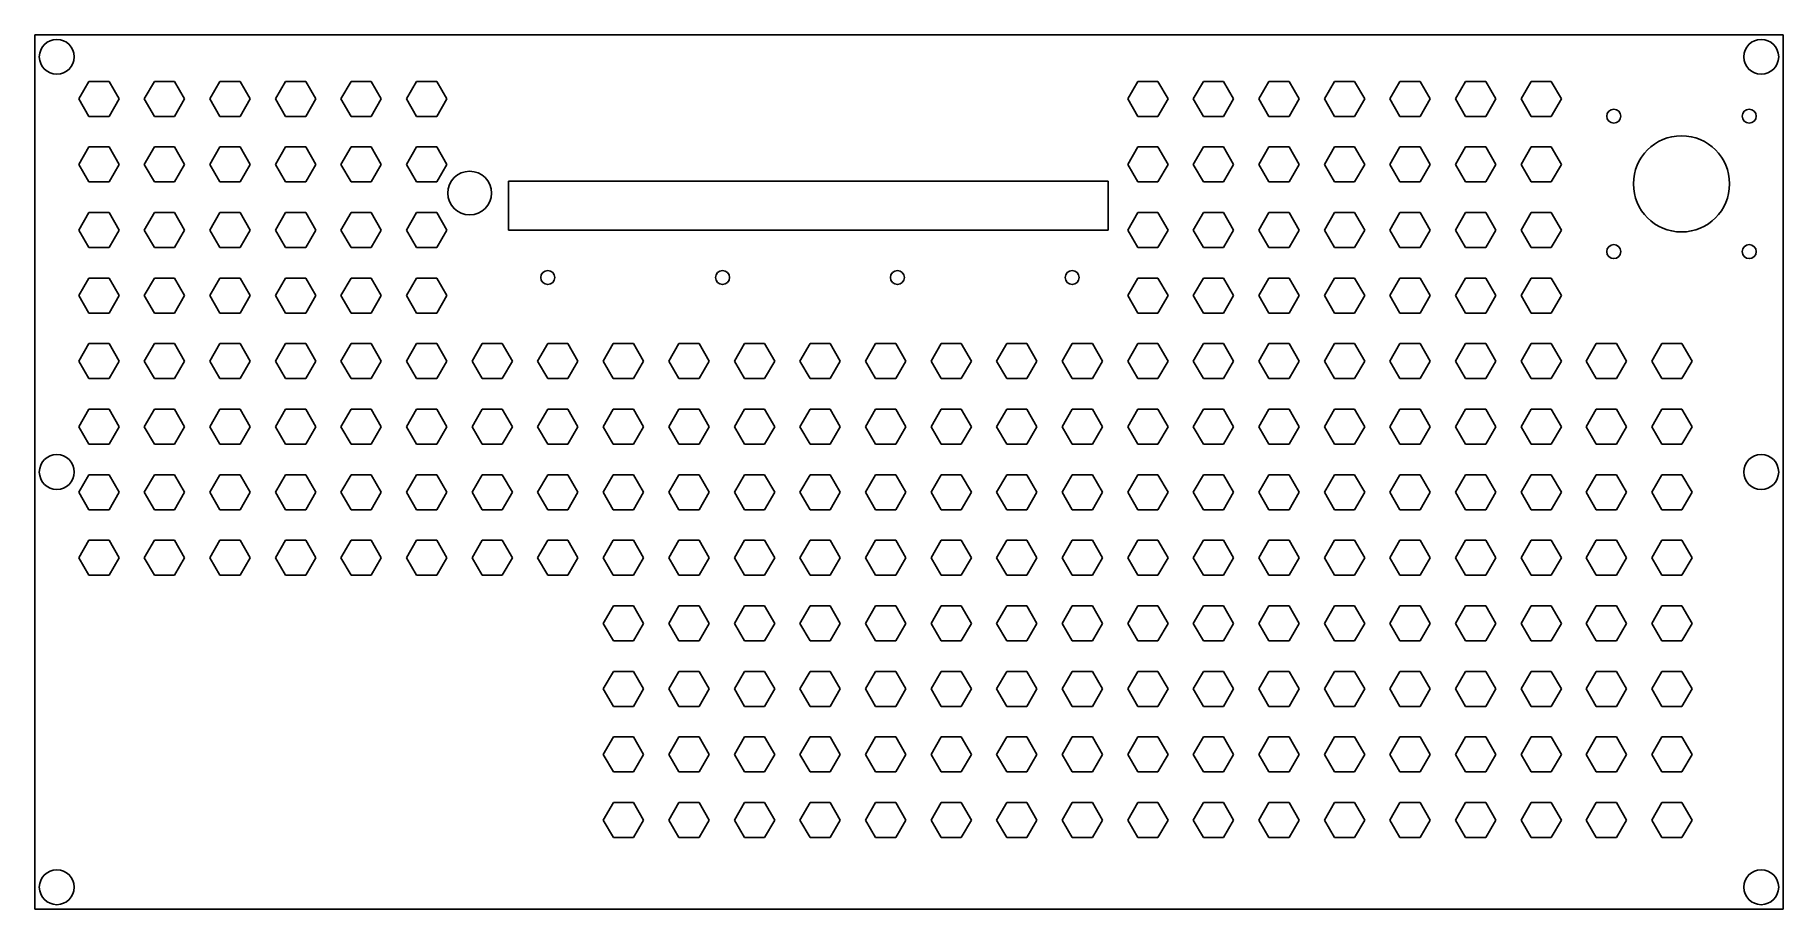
# Model space of a CAD drawing. Header units: millimetres. Extents: x -200 to 200, y -100 to 100.
import ezdxf

# ---------------------------------------------------------------- set-up
doc = ezdxf.new("R2010")
doc.units = ezdxf.units.MM
doc.layers.add('Body', color=7, linetype='CONTINUOUS')

msp = doc.modelspace()

# ---------------------------------------------------------------- linework, layer by layer
at = {"layer": 'Body'}
for p, q in [((-200, 100), (-200, 100, 3)), ((-200, -100), (-200, 100)), ((-200, -100, 3), (-200, 100, 3)), ((-200, 100), (-200, 100, 3)), ((-200, 100), (200, 100)), ((-200, 100, 3), (200, 100, 3)), ((-200, -100), (-200, 100)), ((-200, 100), (200, 100)), ((-200, -100, 3), (-200, 100, 3)), ((-200, 100, 3), (200, 100, 3)), ((200, 100), (200, 100, 3)), ((200, 100), (200, -100)), ((200, 100, 3), (200, -100, 3)), ((200, 100), (200, 100, 3)), ((200, 100), (200, -100)), ((200, 100, 3), (200, -100, 3)), ((-191, 95), (-191, 95, 3)), ((-191, 95), (-191, 95, 3)), ((199, 95), (199, 95, 3)), ((199, 95), (199, 95, 3)), ((-187.674, 89.365), (-189.984, 85.365)), ((-189.984, 85.365, 3), (-187.674, 89.365, 3)), ((-187.674, 89.365), (-189.984, 85.365)), ((-189.984, 85.365, 3), (-187.674, 89.365, 3)), ((-183.055, 89.365), (-187.674, 89.365)), ((-187.674, 89.365, 3), (-183.055, 89.365, 3)), ((-183.055, 89.365), (-187.674, 89.365)), ((-187.674, 89.365), (-187.674, 89.365, 3)), ((-187.674, 89.365, 3), (-183.055, 89.365, 3)), ((-187.674, 89.365), (-187.674, 89.365, 3)), ((-183.055, 89.365), (-180.745, 85.365)), ((-180.745, 85.365, 3), (-183.055, 89.365, 3)), ((-183.055, 89.365), (-183.055, 89.365, 3)), ((-183.055, 89.365), (-180.745, 85.365)), ((-180.745, 85.365, 3), (-183.055, 89.365, 3)), ((-183.055, 89.365), (-183.055, 89.365, 3)), ((-172.674, 89.365), (-174.984, 85.365)), ((-174.984, 85.365, 3), (-172.674, 89.365, 3)), ((-172.674, 89.365), (-174.984, 85.365)), ((-174.984, 85.365, 3), (-172.674, 89.365, 3)), ((-168.055, 89.365), (-172.674, 89.365)), ((-172.674, 89.365, 3), (-168.055, 89.365, 3)), ((-168.055, 89.365), (-172.674, 89.365)), ((-172.674, 89.365), (-172.674, 89.365, 3)), ((-172.674, 89.365, 3), (-168.055, 89.365, 3)), ((-172.674, 89.365), (-172.674, 89.365, 3)), ((-168.055, 89.365), (-165.745, 85.365)), ((-165.745, 85.365, 3), (-168.055, 89.365, 3)), ((-168.055, 89.365), (-168.055, 89.365, 3)), ((-168.055, 89.365), (-165.745, 85.365)), ((-165.745, 85.365, 3), (-168.055, 89.365, 3)), ((-168.055, 89.365), (-168.055, 89.365, 3)), ((-157.674, 89.365), (-159.984, 85.365)), ((-159.984, 85.365, 3), (-157.674, 89.365, 3)), ((-157.674, 89.365), (-159.984, 85.365)), ((-159.984, 85.365, 3), (-157.674, 89.365, 3)), ((-153.055, 89.365), (-157.674, 89.365)), ((-157.674, 89.365, 3), (-153.055, 89.365, 3)), ((-153.055, 89.365), (-157.674, 89.365)), ((-157.674, 89.365), (-157.674, 89.365, 3)), ((-157.674, 89.365, 3), (-153.055, 89.365, 3)), ((-157.674, 89.365), (-157.674, 89.365, 3)), ((-153.055, 89.365), (-150.745, 85.365)), ((-150.745, 85.365, 3), (-153.055, 89.365, 3)), ((-153.055, 89.365), (-153.055, 89.365, 3)), ((-153.055, 89.365), (-150.745, 85.365)), ((-150.745, 85.365, 3), (-153.055, 89.365, 3)), ((-153.055, 89.365), (-153.055, 89.365, 3)), ((-142.674, 89.365), (-144.984, 85.365)), ((-144.984, 85.365, 3), (-142.674, 89.365, 3)), ((-142.674, 89.365), (-144.984, 85.365)), ((-144.984, 85.365, 3), (-142.674, 89.365, 3)), ((-138.055, 89.365), (-142.674, 89.365)), ((-142.674, 89.365, 3), (-138.055, 89.365, 3)), ((-138.055, 89.365), (-142.674, 89.365)), ((-142.674, 89.365), (-142.674, 89.365, 3)), ((-142.674, 89.365, 3), (-138.055, 89.365, 3)), ((-142.674, 89.365), (-142.674, 89.365, 3)), ((-138.055, 89.365), (-135.745, 85.365)), ((-135.745, 85.365, 3), (-138.055, 89.365, 3)), ((-138.055, 89.365), (-138.055, 89.365, 3)), ((-138.055, 89.365), (-135.745, 85.365)), ((-135.745, 85.365, 3), (-138.055, 89.365, 3)), ((-138.055, 89.365), (-138.055, 89.365, 3)), ((-127.674, 89.365), (-129.984, 85.365)), ((-129.984, 85.365, 3), (-127.674, 89.365, 3)), ((-127.674, 89.365), (-129.984, 85.365)), ((-129.984, 85.365, 3), (-127.674, 89.365, 3)), ((-123.055, 89.365), (-127.674, 89.365)), ((-127.674, 89.365, 3), (-123.055, 89.365, 3)), ((-123.055, 89.365), (-127.674, 89.365)), ((-127.674, 89.365), (-127.674, 89.365, 3)), ((-127.674, 89.365, 3), (-123.055, 89.365, 3)), ((-127.674, 89.365), (-127.674, 89.365, 3)), ((-123.055, 89.365), (-120.745, 85.365)), ((-120.745, 85.365, 3), (-123.055, 89.365, 3)), ((-123.055, 89.365), (-123.055, 89.365, 3)), ((-123.055, 89.365), (-120.745, 85.365)), ((-120.745, 85.365, 3), (-123.055, 89.365, 3)), ((-123.055, 89.365), (-123.055, 89.365, 3)), ((-112.674, 89.365), (-114.984, 85.365)), ((-114.984, 85.365, 3), (-112.674, 89.365, 3)), ((-112.674, 89.365), (-114.984, 85.365)), ((-114.984, 85.365, 3), (-112.674, 89.365, 3)), ((-108.055, 89.365), (-112.674, 89.365)), ((-112.674, 89.365, 3), (-108.055, 89.365, 3)), ((-108.055, 89.365), (-112.674, 89.365)), ((-112.674, 89.365), (-112.674, 89.365, 3)), ((-112.674, 89.365, 3), (-108.055, 89.365, 3)), ((-112.674, 89.365), (-112.674, 89.365, 3)), ((-108.055, 89.365), (-105.745, 85.365)), ((-105.745, 85.365, 3), (-108.055, 89.365, 3)), ((-108.055, 89.365), (-108.055, 89.365, 3)), ((-108.055, 89.365), (-105.745, 85.365)), ((-105.745, 85.365, 3), (-108.055, 89.365, 3)), ((-108.055, 89.365), (-108.055, 89.365, 3)), ((52.3512, 89.365), (50.0414, 85.365)), ((52.3512, 89.365, 3), (50.0414, 85.365, 3)), ((52.3512, 89.365, 3), (50.0414, 85.365, 3)), ((52.3512, 89.365), (50.0414, 85.365)), ((56.9702, 89.365), (52.3512, 89.365)), ((56.9702, 89.365, 3), (52.3512, 89.365, 3)), ((56.9702, 89.365, 3), (52.3512, 89.365, 3)), ((52.3512, 89.365, 3), (52.3512, 89.365)), ((56.9702, 89.365), (52.3512, 89.365)), ((52.3512, 89.365, 3), (52.3512, 89.365)), ((59.28, 85.365), (56.9702, 89.365)), ((59.28, 85.365, 3), (56.9702, 89.365, 3)), ((56.9702, 89.365, 3), (56.9702, 89.365)), ((59.28, 85.365, 3), (56.9702, 89.365, 3)), ((56.9702, 89.365, 3), (56.9702, 89.365)), ((59.28, 85.365), (56.9702, 89.365)), ((67.3512, 89.365), (65.0414, 85.365)), ((67.3512, 89.365, 3), (65.0414, 85.365, 3)), ((67.3512, 89.365, 3), (65.0414, 85.365, 3)), ((67.3512, 89.365), (65.0414, 85.365)), ((71.9702, 89.365), (67.3512, 89.365)), ((71.9702, 89.365, 3), (67.3512, 89.365, 3)), ((71.9702, 89.365, 3), (67.3512, 89.365, 3)), ((67.3512, 89.365, 3), (67.3512, 89.365)), ((71.9702, 89.365), (67.3512, 89.365)), ((67.3512, 89.365, 3), (67.3512, 89.365)), ((74.28, 85.365), (71.9702, 89.365)), ((74.28, 85.365, 3), (71.9702, 89.365, 3)), ((71.9702, 89.365, 3), (71.9702, 89.365)), ((74.28, 85.365, 3), (71.9702, 89.365, 3)), ((71.9702, 89.365, 3), (71.9702, 89.365)), ((74.28, 85.365), (71.9702, 89.365)), ((82.3512, 89.365), (80.0414, 85.365)), ((82.3512, 89.365, 3), (80.0414, 85.365, 3)), ((82.3512, 89.365, 3), (80.0414, 85.365, 3)), ((82.3512, 89.365), (80.0414, 85.365)), ((86.9702, 89.365), (82.3512, 89.365)), ((86.9702, 89.365, 3), (82.3512, 89.365, 3)), ((86.9702, 89.365, 3), (82.3512, 89.365, 3)), ((82.3512, 89.365, 3), (82.3512, 89.365)), ((86.9702, 89.365), (82.3512, 89.365)), ((82.3512, 89.365, 3), (82.3512, 89.365)), ((89.28, 85.365), (86.9702, 89.365)), ((89.28, 85.365, 3), (86.9702, 89.365, 3)), ((86.9702, 89.365, 3), (86.9702, 89.365)), ((89.28, 85.365, 3), (86.9702, 89.365, 3)), ((86.9702, 89.365, 3), (86.9702, 89.365)), ((89.28, 85.365), (86.9702, 89.365)), ((97.3512, 89.365), (95.0414, 85.365)), ((97.3512, 89.365, 3), (95.0414, 85.365, 3)), ((97.3512, 89.365, 3), (95.0414, 85.365, 3)), ((97.3512, 89.365), (95.0414, 85.365)), ((101.97, 89.365), (97.3512, 89.365)), ((101.97, 89.365, 3), (97.3512, 89.365, 3)), ((101.97, 89.365, 3), (97.3512, 89.365, 3)), ((97.3512, 89.365, 3), (97.3512, 89.365)), ((101.97, 89.365), (97.3512, 89.365)), ((97.3512, 89.365, 3), (97.3512, 89.365)), ((104.28, 85.365), (101.97, 89.365)), ((104.28, 85.365, 3), (101.97, 89.365, 3)), ((101.97, 89.365, 3), (101.97, 89.365)), ((104.28, 85.365, 3), (101.97, 89.365, 3)), ((101.97, 89.365, 3), (101.97, 89.365)), ((104.28, 85.365), (101.97, 89.365)), ((112.351, 89.365), (110.041, 85.365)), ((112.351, 89.365, 3), (110.041, 85.365, 3)), ((112.351, 89.365, 3), (110.041, 85.365, 3)), ((112.351, 89.365), (110.041, 85.365)), ((116.97, 89.365), (112.351, 89.365)), ((116.97, 89.365, 3), (112.351, 89.365, 3)), ((116.97, 89.365, 3), (112.351, 89.365, 3)), ((112.351, 89.365, 3), (112.351, 89.365)), ((116.97, 89.365), (112.351, 89.365)), ((112.351, 89.365, 3), (112.351, 89.365)), ((119.28, 85.365), (116.97, 89.365)), ((119.28, 85.365, 3), (116.97, 89.365, 3)), ((116.97, 89.365, 3), (116.97, 89.365)), ((119.28, 85.365, 3), (116.97, 89.365, 3)), ((116.97, 89.365, 3), (116.97, 89.365)), ((119.28, 85.365), (116.97, 89.365)), ((127.351, 89.365), (125.041, 85.365)), ((127.351, 89.365, 3), (125.041, 85.365, 3)), ((127.351, 89.365, 3), (125.041, 85.365, 3)), ((127.351, 89.365), (125.041, 85.365)), ((131.97, 89.365), (127.351, 89.365)), ((131.97, 89.365, 3), (127.351, 89.365, 3)), ((131.97, 89.365, 3), (127.351, 89.365, 3)), ((127.351, 89.365, 3), (127.351, 89.365)), ((131.97, 89.365), (127.351, 89.365)), ((127.351, 89.365, 3), (127.351, 89.365)), ((134.28, 85.365), (131.97, 89.365)), ((134.28, 85.365, 3), (131.97, 89.365, 3)), ((131.97, 89.365, 3), (131.97, 89.365)), ((134.28, 85.365, 3), (131.97, 89.365, 3)), ((131.97, 89.365, 3), (131.97, 89.365)), ((134.28, 85.365), (131.97, 89.365)), ((142.351, 89.365), (140.041, 85.365)), ((142.351, 89.365, 3), (140.041, 85.365, 3)), ((142.351, 89.365, 3), (140.041, 85.365, 3)), ((142.351, 89.365), (140.041, 85.365)), ((146.97, 89.365), (142.351, 89.365)), ((146.97, 89.365, 3), (142.351, 89.365, 3)), ((146.97, 89.365, 3), (142.351, 89.365, 3)), ((142.351, 89.365, 3), (142.351, 89.365)), ((146.97, 89.365), (142.351, 89.365)), ((142.351, 89.365, 3), (142.351, 89.365)), ((149.28, 85.365), (146.97, 89.365)), ((149.28, 85.365, 3), (146.97, 89.365, 3)), ((146.97, 89.365, 3), (146.97, 89.365)), ((149.28, 85.365, 3), (146.97, 89.365, 3)), ((146.97, 89.365, 3), (146.97, 89.365)), ((149.28, 85.365), (146.97, 89.365)), ((-189.984, 85.365), (-187.674, 81.365)), ((-187.674, 81.365, 3), (-189.984, 85.365, 3)), ((-189.984, 85.365), (-189.984, 85.365, 3)), ((-189.984, 85.365), (-187.674, 81.365)), ((-187.674, 81.365, 3), (-189.984, 85.365, 3)), ((-189.984, 85.365), (-189.984, 85.365, 3)), ((-180.745, 85.365), (-183.055, 81.365)), ((-183.055, 81.365, 3), (-180.745, 85.365, 3)), ((-180.745, 85.365), (-183.055, 81.365)), ((-183.055, 81.365, 3), (-180.745, 85.365, 3)), ((-180.745, 85.365), (-180.745, 85.365, 3)), ((-180.745, 85.365), (-180.745, 85.365, 3)), ((-174.984, 85.365), (-172.674, 81.365)), ((-172.674, 81.365, 3), (-174.984, 85.365, 3)), ((-174.984, 85.365), (-174.984, 85.365, 3)), ((-174.984, 85.365), (-172.674, 81.365)), ((-172.674, 81.365, 3), (-174.984, 85.365, 3)), ((-174.984, 85.365), (-174.984, 85.365, 3)), ((-165.745, 85.365), (-168.055, 81.365)), ((-168.055, 81.365, 3), (-165.745, 85.365, 3)), ((-165.745, 85.365), (-168.055, 81.365)), ((-168.055, 81.365, 3), (-165.745, 85.365, 3)), ((-165.745, 85.365), (-165.745, 85.365, 3)), ((-165.745, 85.365), (-165.745, 85.365, 3)), ((-159.984, 85.365), (-157.674, 81.365)), ((-157.674, 81.365, 3), (-159.984, 85.365, 3)), ((-159.984, 85.365), (-159.984, 85.365, 3)), ((-159.984, 85.365), (-157.674, 81.365)), ((-157.674, 81.365, 3), (-159.984, 85.365, 3)), ((-159.984, 85.365), (-159.984, 85.365, 3)), ((-150.745, 85.365), (-153.055, 81.365)), ((-153.055, 81.365, 3), (-150.745, 85.365, 3)), ((-150.745, 85.365), (-153.055, 81.365)), ((-153.055, 81.365, 3), (-150.745, 85.365, 3)), ((-150.745, 85.365), (-150.745, 85.365, 3)), ((-150.745, 85.365), (-150.745, 85.365, 3)), ((-144.984, 85.365), (-142.674, 81.365)), ((-142.674, 81.365, 3), (-144.984, 85.365, 3)), ((-144.984, 85.365), (-144.984, 85.365, 3)), ((-144.984, 85.365), (-142.674, 81.365)), ((-142.674, 81.365, 3), (-144.984, 85.365, 3)), ((-144.984, 85.365), (-144.984, 85.365, 3)), ((-135.745, 85.365), (-138.055, 81.365)), ((-138.055, 81.365, 3), (-135.745, 85.365, 3)), ((-135.745, 85.365), (-138.055, 81.365)), ((-138.055, 81.365, 3), (-135.745, 85.365, 3)), ((-135.745, 85.365), (-135.745, 85.365, 3)), ((-135.745, 85.365), (-135.745, 85.365, 3)), ((-129.984, 85.365), (-127.674, 81.365)), ((-127.674, 81.365, 3), (-129.984, 85.365, 3)), ((-129.984, 85.365), (-129.984, 85.365, 3)), ((-129.984, 85.365), (-127.674, 81.365)), ((-127.674, 81.365, 3), (-129.984, 85.365, 3)), ((-129.984, 85.365), (-129.984, 85.365, 3)), ((-120.745, 85.365), (-123.055, 81.365)), ((-123.055, 81.365, 3), (-120.745, 85.365, 3)), ((-120.745, 85.365), (-123.055, 81.365)), ((-123.055, 81.365, 3), (-120.745, 85.365, 3)), ((-120.745, 85.365), (-120.745, 85.365, 3)), ((-120.745, 85.365), (-120.745, 85.365, 3)), ((-114.984, 85.365), (-112.674, 81.365)), ((-112.674, 81.365, 3), (-114.984, 85.365, 3)), ((-114.984, 85.365), (-114.984, 85.365, 3)), ((-114.984, 85.365), (-112.674, 81.365)), ((-112.674, 81.365, 3), (-114.984, 85.365, 3)), ((-114.984, 85.365), (-114.984, 85.365, 3)), ((-105.745, 85.365), (-108.055, 81.365)), ((-108.055, 81.365, 3), (-105.745, 85.365, 3)), ((-105.745, 85.365), (-108.055, 81.365)), ((-108.055, 81.365, 3), (-105.745, 85.365, 3)), ((-105.745, 85.365), (-105.745, 85.365, 3)), ((-105.745, 85.365), (-105.745, 85.365, 3)), ((50.0414, 85.365), (52.3512, 81.365)), ((50.0414, 85.365, 3), (52.3512, 81.365, 3)), ((50.0414, 85.365, 3), (50.0414, 85.365)), ((50.0414, 85.365, 3), (52.3512, 81.365, 3)), ((50.0414, 85.365), (52.3512, 81.365)), ((50.0414, 85.365, 3), (50.0414, 85.365)), ((56.9702, 81.365), (59.28, 85.365)), ((56.9702, 81.365, 3), (59.28, 85.365, 3)), ((56.9702, 81.365, 3), (59.28, 85.365, 3)), ((56.9702, 81.365), (59.28, 85.365)), ((59.28, 85.365, 3), (59.28, 85.365)), ((59.28, 85.365, 3), (59.28, 85.365)), ((65.0414, 85.365), (67.3512, 81.365)), ((65.0414, 85.365, 3), (67.3512, 81.365, 3)), ((65.0414, 85.365, 3), (65.0414, 85.365)), ((65.0414, 85.365, 3), (67.3512, 81.365, 3)), ((65.0414, 85.365), (67.3512, 81.365)), ((65.0414, 85.365, 3), (65.0414, 85.365)), ((71.9702, 81.365), (74.28, 85.365)), ((71.9702, 81.365, 3), (74.28, 85.365, 3)), ((71.9702, 81.365, 3), (74.28, 85.365, 3)), ((71.9702, 81.365), (74.28, 85.365)), ((74.28, 85.365, 3), (74.28, 85.365)), ((74.28, 85.365, 3), (74.28, 85.365)), ((80.0414, 85.365), (82.3512, 81.365)), ((80.0414, 85.365, 3), (82.3512, 81.365, 3)), ((80.0414, 85.365, 3), (80.0414, 85.365)), ((80.0414, 85.365, 3), (82.3512, 81.365, 3)), ((80.0414, 85.365), (82.3512, 81.365)), ((80.0414, 85.365, 3), (80.0414, 85.365)), ((86.9702, 81.365), (89.28, 85.365)), ((86.9702, 81.365, 3), (89.28, 85.365, 3)), ((86.9702, 81.365, 3), (89.28, 85.365, 3)), ((86.9702, 81.365), (89.28, 85.365)), ((89.28, 85.365, 3), (89.28, 85.365)), ((89.28, 85.365, 3), (89.28, 85.365)), ((95.0414, 85.365), (97.3512, 81.365)), ((95.0414, 85.365, 3), (97.3512, 81.365, 3)), ((95.0414, 85.365, 3), (95.0414, 85.365)), ((95.0414, 85.365, 3), (97.3512, 81.365, 3)), ((95.0414, 85.365), (97.3512, 81.365)), ((95.0414, 85.365, 3), (95.0414, 85.365)), ((101.97, 81.365), (104.28, 85.365)), ((101.97, 81.365, 3), (104.28, 85.365, 3)), ((101.97, 81.365, 3), (104.28, 85.365, 3)), ((101.97, 81.365), (104.28, 85.365)), ((104.28, 85.365, 3), (104.28, 85.365)), ((104.28, 85.365, 3), (104.28, 85.365)), ((110.041, 85.365), (112.351, 81.365)), ((110.041, 85.365, 3), (112.351, 81.365, 3)), ((110.041, 85.365, 3), (110.041, 85.365)), ((110.041, 85.365, 3), (112.351, 81.365, 3)), ((110.041, 85.365), (112.351, 81.365)), ((110.041, 85.365, 3), (110.041, 85.365)), ((116.97, 81.365), (119.28, 85.365)), ((116.97, 81.365, 3), (119.28, 85.365, 3)), ((116.97, 81.365, 3), (119.28, 85.365, 3)), ((116.97, 81.365), (119.28, 85.365)), ((119.28, 85.365, 3), (119.28, 85.365)), ((119.28, 85.365, 3), (119.28, 85.365)), ((125.041, 85.365), (127.351, 81.365)), ((125.041, 85.365, 3), (127.351, 81.365, 3)), ((125.041, 85.365, 3), (125.041, 85.365)), ((125.041, 85.365, 3), (127.351, 81.365, 3)), ((125.041, 85.365), (127.351, 81.365)), ((125.041, 85.365, 3), (125.041, 85.365)), ((131.97, 81.365), (134.28, 85.365)), ((131.97, 81.365, 3), (134.28, 85.365, 3)), ((131.97, 81.365, 3), (134.28, 85.365, 3)), ((131.97, 81.365), (134.28, 85.365)), ((134.28, 85.365, 3), (134.28, 85.365)), ((134.28, 85.365, 3), (134.28, 85.365)), ((140.041, 85.365), (142.351, 81.365)), ((140.041, 85.365, 3), (142.351, 81.365, 3)), ((140.041, 85.365, 3), (140.041, 85.365)), ((140.041, 85.365, 3), (142.351, 81.365, 3)), ((140.041, 85.365), (142.351, 81.365)), ((140.041, 85.365, 3), (140.041, 85.365)), ((146.97, 81.365), (149.28, 85.365)), ((146.97, 81.365, 3), (149.28, 85.365, 3)), ((146.97, 81.365, 3), (149.28, 85.365, 3)), ((146.97, 81.365), (149.28, 85.365)), ((149.28, 85.365, 3), (149.28, 85.365)), ((149.28, 85.365, 3), (149.28, 85.365)), ((-187.674, 81.365), (-183.055, 81.365)), ((-183.055, 81.365, 3), (-187.674, 81.365, 3)), ((-187.674, 81.365), (-187.674, 81.365, 3)), ((-187.674, 81.365), (-183.055, 81.365)), ((-183.055, 81.365, 3), (-187.674, 81.365, 3)), ((-187.674, 81.365), (-187.674, 81.365, 3)), ((-183.055, 81.365), (-183.055, 81.365, 3)), ((-183.055, 81.365), (-183.055, 81.365, 3)), ((-172.674, 81.365), (-168.055, 81.365)), ((-168.055, 81.365, 3), (-172.674, 81.365, 3)), ((-172.674, 81.365), (-172.674, 81.365, 3)), ((-172.674, 81.365), (-168.055, 81.365)), ((-168.055, 81.365, 3), (-172.674, 81.365, 3)), ((-172.674, 81.365), (-172.674, 81.365, 3)), ((-168.055, 81.365), (-168.055, 81.365, 3)), ((-168.055, 81.365), (-168.055, 81.365, 3)), ((-157.674, 81.365), (-153.055, 81.365)), ((-153.055, 81.365, 3), (-157.674, 81.365, 3)), ((-157.674, 81.365), (-157.674, 81.365, 3)), ((-157.674, 81.365), (-153.055, 81.365)), ((-153.055, 81.365, 3), (-157.674, 81.365, 3)), ((-157.674, 81.365), (-157.674, 81.365, 3)), ((-153.055, 81.365), (-153.055, 81.365, 3)), ((-153.055, 81.365), (-153.055, 81.365, 3)), ((-142.674, 81.365), (-138.055, 81.365)), ((-138.055, 81.365, 3), (-142.674, 81.365, 3)), ((-142.674, 81.365), (-142.674, 81.365, 3)), ((-142.674, 81.365), (-138.055, 81.365)), ((-138.055, 81.365, 3), (-142.674, 81.365, 3)), ((-142.674, 81.365), (-142.674, 81.365, 3)), ((-138.055, 81.365), (-138.055, 81.365, 3)), ((-138.055, 81.365), (-138.055, 81.365, 3)), ((-127.674, 81.365), (-123.055, 81.365)), ((-123.055, 81.365, 3), (-127.674, 81.365, 3)), ((-127.674, 81.365), (-127.674, 81.365, 3)), ((-127.674, 81.365), (-123.055, 81.365)), ((-123.055, 81.365, 3), (-127.674, 81.365, 3)), ((-127.674, 81.365), (-127.674, 81.365, 3)), ((-123.055, 81.365), (-123.055, 81.365, 3)), ((-123.055, 81.365), (-123.055, 81.365, 3)), ((-112.674, 81.365), (-108.055, 81.365)), ((-108.055, 81.365, 3), (-112.674, 81.365, 3)), ((-112.674, 81.365), (-112.674, 81.365, 3)), ((-112.674, 81.365), (-108.055, 81.365)), ((-108.055, 81.365, 3), (-112.674, 81.365, 3)), ((-112.674, 81.365), (-112.674, 81.365, 3)), ((-108.055, 81.365), (-108.055, 81.365, 3)), ((-108.055, 81.365), (-108.055, 81.365, 3)), ((52.3512, 81.365), (56.9702, 81.365)), ((52.3512, 81.365, 3), (56.9702, 81.365, 3)), ((52.3512, 81.365, 3), (52.3512, 81.365)), ((52.3512, 81.365, 3), (56.9702, 81.365, 3)), ((52.3512, 81.365), (56.9702, 81.365)), ((52.3512, 81.365, 3), (52.3512, 81.365)), ((56.9702, 81.365, 3), (56.9702, 81.365)), ((56.9702, 81.365, 3), (56.9702, 81.365)), ((67.3512, 81.365), (71.9702, 81.365)), ((67.3512, 81.365, 3), (71.9702, 81.365, 3)), ((67.3512, 81.365, 3), (67.3512, 81.365)), ((67.3512, 81.365, 3), (71.9702, 81.365, 3)), ((67.3512, 81.365), (71.9702, 81.365)), ((67.3512, 81.365, 3), (67.3512, 81.365)), ((71.9702, 81.365, 3), (71.9702, 81.365)), ((71.9702, 81.365, 3), (71.9702, 81.365)), ((82.3512, 81.365), (86.9702, 81.365)), ((82.3512, 81.365, 3), (86.9702, 81.365, 3)), ((82.3512, 81.365, 3), (82.3512, 81.365)), ((82.3512, 81.365, 3), (86.9702, 81.365, 3)), ((82.3512, 81.365), (86.9702, 81.365)), ((82.3512, 81.365, 3), (82.3512, 81.365)), ((86.9702, 81.365, 3), (86.9702, 81.365)), ((86.9702, 81.365, 3), (86.9702, 81.365)), ((97.3512, 81.365), (101.97, 81.365)), ((97.3512, 81.365, 3), (101.97, 81.365, 3)), ((97.3512, 81.365, 3), (97.3512, 81.365)), ((97.3512, 81.365, 3), (101.97, 81.365, 3)), ((97.3512, 81.365), (101.97, 81.365)), ((97.3512, 81.365, 3), (97.3512, 81.365)), ((101.97, 81.365, 3), (101.97, 81.365)), ((101.97, 81.365, 3), (101.97, 81.365)), ((112.351, 81.365), (116.97, 81.365)), ((112.351, 81.365, 3), (116.97, 81.365, 3)), ((112.351, 81.365, 3), (112.351, 81.365)), ((112.351, 81.365, 3), (116.97, 81.365, 3)), ((112.351, 81.365), (116.97, 81.365)), ((112.351, 81.365, 3), (112.351, 81.365)), ((116.97, 81.365, 3), (116.97, 81.365)), ((116.97, 81.365, 3), (116.97, 81.365)), ((127.351, 81.365), (131.97, 81.365)), ((127.351, 81.365, 3), (131.97, 81.365, 3)), ((127.351, 81.365, 3), (127.351, 81.365)), ((127.351, 81.365, 3), (131.97, 81.365, 3)), ((127.351, 81.365), (131.97, 81.365)), ((127.351, 81.365, 3), (127.351, 81.365)), ((131.97, 81.365, 3), (131.97, 81.365)), ((131.97, 81.365, 3), (131.97, 81.365)), ((142.351, 81.365), (146.97, 81.365)), ((142.351, 81.365, 3), (146.97, 81.365, 3)), ((142.351, 81.365, 3), (142.351, 81.365)), ((142.351, 81.365, 3), (146.97, 81.365, 3)), ((142.351, 81.365), (146.97, 81.365)), ((142.351, 81.365, 3), (142.351, 81.365)), ((146.97, 81.365, 3), (146.97, 81.365)), ((146.97, 81.365, 3), (146.97, 81.365)), ((162.864, 81.4207, 3), (162.864, 81.4207)), ((162.864, 81.4207, 3), (162.864, 81.4207)), ((193.864, 81.4207, 3), (193.864, 81.4207)), ((193.864, 81.4207, 3), (193.864, 81.4207)), ((-187.674, 74.365), (-189.984, 70.365)), ((-189.984, 70.365, 3), (-187.674, 74.365, 3)), ((-187.674, 74.365), (-189.984, 70.365)), ((-189.984, 70.365, 3), (-187.674, 74.365, 3)), ((-183.055, 74.365), (-187.674, 74.365)), ((-187.674, 74.365, 3), (-183.055, 74.365, 3)), ((-183.055, 74.365), (-187.674, 74.365)), ((-187.674, 74.365), (-187.674, 74.365, 3)), ((-187.674, 74.365, 3), (-183.055, 74.365, 3)), ((-187.674, 74.365), (-187.674, 74.365, 3)), ((-183.055, 74.365), (-180.745, 70.365)), ((-180.745, 70.365, 3), (-183.055, 74.365, 3)), ((-183.055, 74.365), (-183.055, 74.365, 3)), ((-183.055, 74.365), (-180.745, 70.365)), ((-180.745, 70.365, 3), (-183.055, 74.365, 3)), ((-183.055, 74.365), (-183.055, 74.365, 3)), ((-172.674, 74.365), (-174.984, 70.365)), ((-174.984, 70.365, 3), (-172.674, 74.365, 3)), ((-172.674, 74.365), (-174.984, 70.365)), ((-174.984, 70.365, 3), (-172.674, 74.365, 3)), ((-168.055, 74.365), (-172.674, 74.365)), ((-172.674, 74.365, 3), (-168.055, 74.365, 3)), ((-168.055, 74.365), (-172.674, 74.365)), ((-172.674, 74.365), (-172.674, 74.365, 3)), ((-172.674, 74.365, 3), (-168.055, 74.365, 3)), ((-172.674, 74.365), (-172.674, 74.365, 3)), ((-168.055, 74.365), (-165.745, 70.365)), ((-165.745, 70.365, 3), (-168.055, 74.365, 3)), ((-168.055, 74.365), (-168.055, 74.365, 3)), ((-168.055, 74.365), (-165.745, 70.365)), ((-165.745, 70.365, 3), (-168.055, 74.365, 3)), ((-168.055, 74.365), (-168.055, 74.365, 3)), ((-157.674, 74.365), (-159.984, 70.365)), ((-159.984, 70.365, 3), (-157.674, 74.365, 3)), ((-157.674, 74.365), (-159.984, 70.365)), ((-159.984, 70.365, 3), (-157.674, 74.365, 3)), ((-153.055, 74.365), (-157.674, 74.365)), ((-157.674, 74.365, 3), (-153.055, 74.365, 3)), ((-153.055, 74.365), (-157.674, 74.365)), ((-157.674, 74.365), (-157.674, 74.365, 3)), ((-157.674, 74.365, 3), (-153.055, 74.365, 3)), ((-157.674, 74.365), (-157.674, 74.365, 3)), ((-153.055, 74.365), (-150.745, 70.365)), ((-150.745, 70.365, 3), (-153.055, 74.365, 3)), ((-153.055, 74.365), (-153.055, 74.365, 3)), ((-153.055, 74.365), (-150.745, 70.365)), ((-150.745, 70.365, 3), (-153.055, 74.365, 3)), ((-153.055, 74.365), (-153.055, 74.365, 3)), ((-142.674, 74.365), (-144.984, 70.365)), ((-144.984, 70.365, 3), (-142.674, 74.365, 3)), ((-142.674, 74.365), (-144.984, 70.365)), ((-144.984, 70.365, 3), (-142.674, 74.365, 3)), ((-138.055, 74.365), (-142.674, 74.365)), ((-142.674, 74.365, 3), (-138.055, 74.365, 3)), ((-138.055, 74.365), (-142.674, 74.365)), ((-142.674, 74.365), (-142.674, 74.365, 3)), ((-142.674, 74.365, 3), (-138.055, 74.365, 3)), ((-142.674, 74.365), (-142.674, 74.365, 3)), ((-138.055, 74.365), (-135.745, 70.365)), ((-135.745, 70.365, 3), (-138.055, 74.365, 3)), ((-138.055, 74.365), (-138.055, 74.365, 3)), ((-138.055, 74.365), (-135.745, 70.365)), ((-135.745, 70.365, 3), (-138.055, 74.365, 3)), ((-138.055, 74.365), (-138.055, 74.365, 3)), ((-127.674, 74.365), (-129.984, 70.365)), ((-129.984, 70.365, 3), (-127.674, 74.365, 3)), ((-127.674, 74.365), (-129.984, 70.365)), ((-129.984, 70.365, 3), (-127.674, 74.365, 3)), ((-123.055, 74.365), (-127.674, 74.365)), ((-127.674, 74.365, 3), (-123.055, 74.365, 3)), ((-123.055, 74.365), (-127.674, 74.365)), ((-127.674, 74.365), (-127.674, 74.365, 3)), ((-127.674, 74.365, 3), (-123.055, 74.365, 3)), ((-127.674, 74.365), (-127.674, 74.365, 3)), ((-123.055, 74.365), (-120.745, 70.365)), ((-120.745, 70.365, 3), (-123.055, 74.365, 3)), ((-123.055, 74.365), (-123.055, 74.365, 3)), ((-123.055, 74.365), (-120.745, 70.365)), ((-120.745, 70.365, 3), (-123.055, 74.365, 3)), ((-123.055, 74.365), (-123.055, 74.365, 3)), ((-112.674, 74.365), (-114.984, 70.365)), ((-114.984, 70.365, 3), (-112.674, 74.365, 3)), ((-112.674, 74.365), (-114.984, 70.365)), ((-114.984, 70.365, 3), (-112.674, 74.365, 3)), ((-108.055, 74.365), (-112.674, 74.365)), ((-112.674, 74.365, 3), (-108.055, 74.365, 3)), ((-108.055, 74.365), (-112.674, 74.365)), ((-112.674, 74.365), (-112.674, 74.365, 3)), ((-112.674, 74.365, 3), (-108.055, 74.365, 3)), ((-112.674, 74.365), (-112.674, 74.365, 3)), ((-108.055, 74.365), (-105.745, 70.365)), ((-105.745, 70.365, 3), (-108.055, 74.365, 3)), ((-108.055, 74.365), (-108.055, 74.365, 3)), ((-108.055, 74.365), (-105.745, 70.365)), ((-105.745, 70.365, 3), (-108.055, 74.365, 3)), ((-108.055, 74.365), (-108.055, 74.365, 3)), ((52.3512, 74.365), (50.0414, 70.365)), ((52.3512, 74.365, 3), (50.0414, 70.365, 3)), ((52.3512, 74.365, 3), (50.0414, 70.365, 3)), ((52.3512, 74.365), (50.0414, 70.365)), ((56.9702, 74.365), (52.3512, 74.365)), ((56.9702, 74.365, 3), (52.3512, 74.365, 3)), ((56.9702, 74.365, 3), (52.3512, 74.365, 3)), ((52.3512, 74.365, 3), (52.3512, 74.365)), ((56.9702, 74.365), (52.3512, 74.365)), ((52.3512, 74.365, 3), (52.3512, 74.365)), ((59.28, 70.365), (56.9702, 74.365)), ((59.28, 70.365, 3), (56.9702, 74.365, 3)), ((56.9702, 74.365, 3), (56.9702, 74.365)), ((59.28, 70.365, 3), (56.9702, 74.365, 3)), ((56.9702, 74.365, 3), (56.9702, 74.365)), ((59.28, 70.365), (56.9702, 74.365)), ((67.3512, 74.365), (65.0414, 70.365)), ((67.3512, 74.365, 3), (65.0414, 70.365, 3)), ((67.3512, 74.365, 3), (65.0414, 70.365, 3)), ((67.3512, 74.365), (65.0414, 70.365)), ((71.9702, 74.365), (67.3512, 74.365)), ((71.9702, 74.365, 3), (67.3512, 74.365, 3)), ((71.9702, 74.365, 3), (67.3512, 74.365, 3)), ((67.3512, 74.365, 3), (67.3512, 74.365)), ((71.9702, 74.365), (67.3512, 74.365)), ((67.3512, 74.365, 3), (67.3512, 74.365)), ((74.28, 70.365), (71.9702, 74.365)), ((74.28, 70.365, 3), (71.9702, 74.365, 3)), ((71.9702, 74.365, 3), (71.9702, 74.365)), ((74.28, 70.365, 3), (71.9702, 74.365, 3)), ((71.9702, 74.365, 3), (71.9702, 74.365)), ((74.28, 70.365), (71.9702, 74.365)), ((82.3512, 74.365), (80.0414, 70.365)), ((82.3512, 74.365, 3), (80.0414, 70.365, 3)), ((82.3512, 74.365, 3), (80.0414, 70.365, 3)), ((82.3512, 74.365), (80.0414, 70.365)), ((86.9702, 74.365), (82.3512, 74.365)), ((86.9702, 74.365, 3), (82.3512, 74.365, 3)), ((86.9702, 74.365, 3), (82.3512, 74.365, 3)), ((82.3512, 74.365, 3), (82.3512, 74.365)), ((86.9702, 74.365), (82.3512, 74.365)), ((82.3512, 74.365, 3), (82.3512, 74.365)), ((89.28, 70.365), (86.9702, 74.365)), ((89.28, 70.365, 3), (86.9702, 74.365, 3)), ((86.9702, 74.365, 3), (86.9702, 74.365)), ((89.28, 70.365, 3), (86.9702, 74.365, 3)), ((86.9702, 74.365, 3), (86.9702, 74.365)), ((89.28, 70.365), (86.9702, 74.365)), ((97.3512, 74.365), (95.0414, 70.365)), ((97.3512, 74.365, 3), (95.0414, 70.365, 3)), ((97.3512, 74.365, 3), (95.0414, 70.365, 3)), ((97.3512, 74.365), (95.0414, 70.365)), ((101.97, 74.365), (97.3512, 74.365)), ((101.97, 74.365, 3), (97.3512, 74.365, 3)), ((101.97, 74.365, 3), (97.3512, 74.365, 3)), ((97.3512, 74.365, 3), (97.3512, 74.365)), ((101.97, 74.365), (97.3512, 74.365)), ((97.3512, 74.365, 3), (97.3512, 74.365)), ((104.28, 70.365), (101.97, 74.365)), ((104.28, 70.365, 3), (101.97, 74.365, 3)), ((101.97, 74.365, 3), (101.97, 74.365)), ((104.28, 70.365, 3), (101.97, 74.365, 3)), ((101.97, 74.365, 3), (101.97, 74.365)), ((104.28, 70.365), (101.97, 74.365)), ((112.351, 74.365), (110.041, 70.365)), ((112.351, 74.365, 3), (110.041, 70.365, 3)), ((112.351, 74.365, 3), (110.041, 70.365, 3)), ((112.351, 74.365), (110.041, 70.365)), ((116.97, 74.365), (112.351, 74.365)), ((116.97, 74.365, 3), (112.351, 74.365, 3)), ((116.97, 74.365, 3), (112.351, 74.365, 3)), ((112.351, 74.365, 3), (112.351, 74.365)), ((116.97, 74.365), (112.351, 74.365)), ((112.351, 74.365, 3), (112.351, 74.365)), ((119.28, 70.365), (116.97, 74.365)), ((119.28, 70.365, 3), (116.97, 74.365, 3)), ((116.97, 74.365, 3), (116.97, 74.365)), ((119.28, 70.365, 3), (116.97, 74.365, 3)), ((116.97, 74.365, 3), (116.97, 74.365)), ((119.28, 70.365), (116.97, 74.365)), ((127.351, 74.365), (125.041, 70.365)), ((127.351, 74.365, 3), (125.041, 70.365, 3)), ((127.351, 74.365, 3), (125.041, 70.365, 3)), ((127.351, 74.365), (125.041, 70.365)), ((131.97, 74.365), (127.351, 74.365)), ((131.97, 74.365, 3), (127.351, 74.365, 3)), ((131.97, 74.365, 3), (127.351, 74.365, 3)), ((127.351, 74.365, 3), (127.351, 74.365)), ((131.97, 74.365), (127.351, 74.365)), ((127.351, 74.365, 3), (127.351, 74.365)), ((134.28, 70.365), (131.97, 74.365)), ((134.28, 70.365, 3), (131.97, 74.365, 3)), ((131.97, 74.365, 3), (131.97, 74.365)), ((134.28, 70.365, 3), (131.97, 74.365, 3)), ((131.97, 74.365, 3), (131.97, 74.365)), ((134.28, 70.365), (131.97, 74.365)), ((142.351, 74.365), (140.041, 70.365)), ((142.351, 74.365, 3), (140.041, 70.365, 3)), ((142.351, 74.365, 3), (140.041, 70.365, 3)), ((142.351, 74.365), (140.041, 70.365)), ((146.97, 74.365), (142.351, 74.365)), ((146.97, 74.365, 3), (142.351, 74.365, 3)), ((146.97, 74.365, 3), (142.351, 74.365, 3)), ((142.351, 74.365, 3), (142.351, 74.365)), ((146.97, 74.365), (142.351, 74.365)), ((142.351, 74.365, 3), (142.351, 74.365)), ((149.28, 70.365), (146.97, 74.365)), ((149.28, 70.365, 3), (146.97, 74.365, 3)), ((146.97, 74.365, 3), (146.97, 74.365)), ((149.28, 70.365, 3), (146.97, 74.365, 3)), ((146.97, 74.365, 3), (146.97, 74.365)), ((149.28, 70.365), (146.97, 74.365)), ((-189.984, 70.365), (-187.674, 66.365)), ((-187.674, 66.365, 3), (-189.984, 70.365, 3)), ((-189.984, 70.365), (-189.984, 70.365, 3)), ((-189.984, 70.365), (-187.674, 66.365)), ((-187.674, 66.365, 3), (-189.984, 70.365, 3)), ((-189.984, 70.365), (-189.984, 70.365, 3)), ((-180.745, 70.365), (-183.055, 66.365)), ((-183.055, 66.365, 3), (-180.745, 70.365, 3)), ((-180.745, 70.365), (-183.055, 66.365)), ((-183.055, 66.365, 3), (-180.745, 70.365, 3)), ((-180.745, 70.365), (-180.745, 70.365, 3)), ((-180.745, 70.365), (-180.745, 70.365, 3)), ((-174.984, 70.365), (-172.674, 66.365)), ((-172.674, 66.365, 3), (-174.984, 70.365, 3)), ((-174.984, 70.365), (-174.984, 70.365, 3)), ((-174.984, 70.365), (-172.674, 66.365)), ((-172.674, 66.365, 3), (-174.984, 70.365, 3)), ((-174.984, 70.365), (-174.984, 70.365, 3)), ((-165.745, 70.365), (-168.055, 66.365)), ((-168.055, 66.365, 3), (-165.745, 70.365, 3)), ((-165.745, 70.365), (-168.055, 66.365)), ((-168.055, 66.365, 3), (-165.745, 70.365, 3)), ((-165.745, 70.365), (-165.745, 70.365, 3)), ((-165.745, 70.365), (-165.745, 70.365, 3)), ((-159.984, 70.365), (-157.674, 66.365)), ((-157.674, 66.365, 3), (-159.984, 70.365, 3)), ((-159.984, 70.365), (-159.984, 70.365, 3)), ((-159.984, 70.365), (-157.674, 66.365)), ((-157.674, 66.365, 3), (-159.984, 70.365, 3)), ((-159.984, 70.365), (-159.984, 70.365, 3)), ((-150.745, 70.365), (-153.055, 66.365)), ((-153.055, 66.365, 3), (-150.745, 70.365, 3)), ((-150.745, 70.365), (-153.055, 66.365)), ((-153.055, 66.365, 3), (-150.745, 70.365, 3)), ((-150.745, 70.365), (-150.745, 70.365, 3)), ((-150.745, 70.365), (-150.745, 70.365, 3)), ((-144.984, 70.365), (-142.674, 66.365)), ((-142.674, 66.365, 3), (-144.984, 70.365, 3)), ((-144.984, 70.365), (-144.984, 70.365, 3)), ((-144.984, 70.365), (-142.674, 66.365)), ((-142.674, 66.365, 3), (-144.984, 70.365, 3)), ((-144.984, 70.365), (-144.984, 70.365, 3)), ((-135.745, 70.365), (-138.055, 66.365)), ((-138.055, 66.365, 3), (-135.745, 70.365, 3)), ((-135.745, 70.365), (-138.055, 66.365)), ((-138.055, 66.365, 3), (-135.745, 70.365, 3)), ((-135.745, 70.365), (-135.745, 70.365, 3)), ((-135.745, 70.365), (-135.745, 70.365, 3)), ((-129.984, 70.365), (-127.674, 66.365)), ((-127.674, 66.365, 3), (-129.984, 70.365, 3)), ((-129.984, 70.365), (-129.984, 70.365, 3)), ((-129.984, 70.365), (-127.674, 66.365)), ((-127.674, 66.365, 3), (-129.984, 70.365, 3)), ((-129.984, 70.365), (-129.984, 70.365, 3)), ((-120.745, 70.365), (-123.055, 66.365)), ((-123.055, 66.365, 3), (-120.745, 70.365, 3)), ((-120.745, 70.365), (-123.055, 66.365)), ((-123.055, 66.365, 3), (-120.745, 70.365, 3)), ((-120.745, 70.365), (-120.745, 70.365, 3)), ((-120.745, 70.365), (-120.745, 70.365, 3)), ((-114.984, 70.365), (-112.674, 66.365)), ((-112.674, 66.365, 3), (-114.984, 70.365, 3)), ((-114.984, 70.365), (-114.984, 70.365, 3)), ((-114.984, 70.365), (-112.674, 66.365)), ((-112.674, 66.365, 3), (-114.984, 70.365, 3)), ((-114.984, 70.365), (-114.984, 70.365, 3)), ((-105.745, 70.365), (-108.055, 66.365)), ((-108.055, 66.365, 3), (-105.745, 70.365, 3)), ((-105.745, 70.365), (-108.055, 66.365)), ((-108.055, 66.365, 3), (-105.745, 70.365, 3)), ((-105.745, 70.365), (-105.745, 70.365, 3)), ((-105.745, 70.365), (-105.745, 70.365, 3)), ((50.0414, 70.365), (52.3512, 66.365)), ((50.0414, 70.365, 3), (52.3512, 66.365, 3)), ((50.0414, 70.365, 3), (50.0414, 70.365)), ((50.0414, 70.365, 3), (52.3512, 66.365, 3)), ((50.0414, 70.365), (52.3512, 66.365)), ((50.0414, 70.365, 3), (50.0414, 70.365)), ((56.9702, 66.365), (59.28, 70.365)), ((56.9702, 66.365, 3), (59.28, 70.365, 3)), ((56.9702, 66.365, 3), (59.28, 70.365, 3)), ((56.9702, 66.365), (59.28, 70.365)), ((59.28, 70.365, 3), (59.28, 70.365)), ((59.28, 70.365, 3), (59.28, 70.365)), ((65.0414, 70.365), (67.3512, 66.365)), ((65.0414, 70.365, 3), (67.3512, 66.365, 3)), ((65.0414, 70.365, 3), (65.0414, 70.365)), ((65.0414, 70.365, 3), (67.3512, 66.365, 3)), ((65.0414, 70.365), (67.3512, 66.365)), ((65.0414, 70.365, 3), (65.0414, 70.365)), ((71.9702, 66.365), (74.28, 70.365)), ((71.9702, 66.365, 3), (74.28, 70.365, 3)), ((71.9702, 66.365, 3), (74.28, 70.365, 3)), ((71.9702, 66.365), (74.28, 70.365)), ((74.28, 70.365, 3), (74.28, 70.365)), ((74.28, 70.365, 3), (74.28, 70.365)), ((80.0414, 70.365), (82.3512, 66.365)), ((80.0414, 70.365, 3), (82.3512, 66.365, 3)), ((80.0414, 70.365, 3), (80.0414, 70.365)), ((80.0414, 70.365, 3), (82.3512, 66.365, 3)), ((80.0414, 70.365), (82.3512, 66.365)), ((80.0414, 70.365, 3), (80.0414, 70.365)), ((86.9702, 66.365), (89.28, 70.365)), ((86.9702, 66.365, 3), (89.28, 70.365, 3)), ((86.9702, 66.365, 3), (89.28, 70.365, 3)), ((86.9702, 66.365), (89.28, 70.365)), ((89.28, 70.365, 3), (89.28, 70.365)), ((89.28, 70.365, 3), (89.28, 70.365)), ((95.0414, 70.365), (97.3512, 66.365)), ((95.0414, 70.365, 3), (97.3512, 66.365, 3)), ((95.0414, 70.365, 3), (95.0414, 70.365)), ((95.0414, 70.365, 3), (97.3512, 66.365, 3)), ((95.0414, 70.365), (97.3512, 66.365)), ((95.0414, 70.365, 3), (95.0414, 70.365)), ((101.97, 66.365), (104.28, 70.365)), ((101.97, 66.365, 3), (104.28, 70.365, 3)), ((101.97, 66.365, 3), (104.28, 70.365, 3)), ((101.97, 66.365), (104.28, 70.365)), ((104.28, 70.365, 3), (104.28, 70.365)), ((104.28, 70.365, 3), (104.28, 70.365)), ((110.041, 70.365), (112.351, 66.365)), ((110.041, 70.365, 3), (112.351, 66.365, 3)), ((110.041, 70.365, 3), (110.041, 70.365)), ((110.041, 70.365, 3), (112.351, 66.365, 3)), ((110.041, 70.365), (112.351, 66.365)), ((110.041, 70.365, 3), (110.041, 70.365)), ((116.97, 66.365), (119.28, 70.365)), ((116.97, 66.365, 3), (119.28, 70.365, 3)), ((116.97, 66.365, 3), (119.28, 70.365, 3)), ((116.97, 66.365), (119.28, 70.365)), ((119.28, 70.365, 3), (119.28, 70.365)), ((119.28, 70.365, 3), (119.28, 70.365)), ((125.041, 70.365), (127.351, 66.365)), ((125.041, 70.365, 3), (127.351, 66.365, 3)), ((125.041, 70.365, 3), (125.041, 70.365)), ((125.041, 70.365, 3), (127.351, 66.365, 3)), ((125.041, 70.365), (127.351, 66.365)), ((125.041, 70.365, 3), (125.041, 70.365)), ((131.97, 66.365), (134.28, 70.365)), ((131.97, 66.365, 3), (134.28, 70.365, 3)), ((131.97, 66.365, 3), (134.28, 70.365, 3)), ((131.97, 66.365), (134.28, 70.365)), ((134.28, 70.365, 3), (134.28, 70.365)), ((134.28, 70.365, 3), (134.28, 70.365)), ((140.041, 70.365), (142.351, 66.365)), ((140.041, 70.365, 3), (142.351, 66.365, 3)), ((140.041, 70.365, 3), (140.041, 70.365)), ((140.041, 70.365, 3), (142.351, 66.365, 3)), ((140.041, 70.365), (142.351, 66.365)), ((140.041, 70.365, 3), (140.041, 70.365)), ((146.97, 66.365), (149.28, 70.365)), ((146.97, 66.365, 3), (149.28, 70.365, 3)), ((146.97, 66.365, 3), (149.28, 70.365, 3)), ((146.97, 66.365), (149.28, 70.365)), ((149.28, 70.365, 3), (149.28, 70.365)), ((149.28, 70.365, 3), (149.28, 70.365)), ((-187.674, 66.365), (-183.055, 66.365)), ((-183.055, 66.365, 3), (-187.674, 66.365, 3)), ((-187.674, 66.365), (-187.674, 66.365, 3)), ((-187.674, 66.365), (-183.055, 66.365)), ((-183.055, 66.365, 3), (-187.674, 66.365, 3)), ((-187.674, 66.365), (-187.674, 66.365, 3)), ((-183.055, 66.365), (-183.055, 66.365, 3)), ((-183.055, 66.365), (-183.055, 66.365, 3)), ((-172.674, 66.365), (-168.055, 66.365)), ((-168.055, 66.365, 3), (-172.674, 66.365, 3)), ((-172.674, 66.365), (-172.674, 66.365, 3)), ((-172.674, 66.365), (-168.055, 66.365)), ((-168.055, 66.365, 3), (-172.674, 66.365, 3)), ((-172.674, 66.365), (-172.674, 66.365, 3)), ((-168.055, 66.365), (-168.055, 66.365, 3)), ((-168.055, 66.365), (-168.055, 66.365, 3)), ((-157.674, 66.365), (-153.055, 66.365)), ((-153.055, 66.365, 3), (-157.674, 66.365, 3)), ((-157.674, 66.365), (-157.674, 66.365, 3)), ((-157.674, 66.365), (-153.055, 66.365)), ((-153.055, 66.365, 3), (-157.674, 66.365, 3)), ((-157.674, 66.365), (-157.674, 66.365, 3)), ((-153.055, 66.365), (-153.055, 66.365, 3)), ((-153.055, 66.365), (-153.055, 66.365, 3)), ((-142.674, 66.365), (-138.055, 66.365)), ((-138.055, 66.365, 3), (-142.674, 66.365, 3)), ((-142.674, 66.365), (-142.674, 66.365, 3)), ((-142.674, 66.365), (-138.055, 66.365)), ((-138.055, 66.365, 3), (-142.674, 66.365, 3)), ((-142.674, 66.365), (-142.674, 66.365, 3)), ((-138.055, 66.365), (-138.055, 66.365, 3)), ((-138.055, 66.365), (-138.055, 66.365, 3)), ((-127.674, 66.365), (-123.055, 66.365)), ((-123.055, 66.365, 3), (-127.674, 66.365, 3)), ((-127.674, 66.365), (-127.674, 66.365, 3)), ((-127.674, 66.365), (-123.055, 66.365)), ((-123.055, 66.365, 3), (-127.674, 66.365, 3)), ((-127.674, 66.365), (-127.674, 66.365, 3)), ((-123.055, 66.365), (-123.055, 66.365, 3)), ((-123.055, 66.365), (-123.055, 66.365, 3)), ((-112.674, 66.365), (-108.055, 66.365)), ((-108.055, 66.365, 3), (-112.674, 66.365, 3)), ((-112.674, 66.365), (-112.674, 66.365, 3)), ((-112.674, 66.365), (-108.055, 66.365)), ((-108.055, 66.365, 3), (-112.674, 66.365, 3)), ((-112.674, 66.365), (-112.674, 66.365, 3)), ((-108.055, 66.365), (-108.055, 66.365, 3)), ((-108.055, 66.365), (-108.055, 66.365, 3)), ((-91.622, 55.36), (-91.622, 66.572)), ((-91.622, 66.572), (45.541, 66.572)), ((-91.622, 55.36, 3), (-91.622, 66.572, 3)), ((-91.622, 66.572, 3), (45.541, 66.572, 3)), ((-91.622, 55.36, 3), (-91.622, 66.572, 3)), ((-91.622, 66.572, 3), (-91.622, 66.572)), ((-91.622, 55.36), (-91.622, 66.572)), ((-91.622, 66.572, 3), (45.541, 66.572, 3)), ((-91.622, 66.572), (45.541, 66.572)), ((-91.622, 66.572, 3), (-91.622, 66.572)), ((45.541, 66.572), (45.541, 55.36)), ((45.541, 66.572, 3), (45.541, 55.36, 3)), ((45.541, 66.572, 3), (45.541, 66.572)), ((45.541, 66.572, 3), (45.541, 55.36, 3)), ((45.541, 66.572), (45.541, 55.36)), ((45.541, 66.572, 3), (45.541, 66.572)), ((52.3512, 66.365), (56.9702, 66.365)), ((52.3512, 66.365, 3), (56.9702, 66.365, 3)), ((52.3512, 66.365, 3), (52.3512, 66.365)), ((52.3512, 66.365, 3), (56.9702, 66.365, 3)), ((52.3512, 66.365), (56.9702, 66.365)), ((52.3512, 66.365, 3), (52.3512, 66.365)), ((56.9702, 66.365, 3), (56.9702, 66.365)), ((56.9702, 66.365, 3), (56.9702, 66.365)), ((67.3512, 66.365), (71.9702, 66.365)), ((67.3512, 66.365, 3), (71.9702, 66.365, 3)), ((67.3512, 66.365, 3), (67.3512, 66.365)), ((67.3512, 66.365, 3), (71.9702, 66.365, 3)), ((67.3512, 66.365), (71.9702, 66.365)), ((67.3512, 66.365, 3), (67.3512, 66.365)), ((71.9702, 66.365, 3), (71.9702, 66.365)), ((71.9702, 66.365, 3), (71.9702, 66.365)), ((82.3512, 66.365), (86.9702, 66.365)), ((82.3512, 66.365, 3), (86.9702, 66.365, 3)), ((82.3512, 66.365, 3), (82.3512, 66.365)), ((82.3512, 66.365, 3), (86.9702, 66.365, 3)), ((82.3512, 66.365), (86.9702, 66.365)), ((82.3512, 66.365, 3), (82.3512, 66.365)), ((86.9702, 66.365, 3), (86.9702, 66.365)), ((86.9702, 66.365, 3), (86.9702, 66.365)), ((97.3512, 66.365), (101.97, 66.365)), ((97.3512, 66.365, 3), (101.97, 66.365, 3)), ((97.3512, 66.365, 3), (97.3512, 66.365)), ((97.3512, 66.365, 3), (101.97, 66.365, 3)), ((97.3512, 66.365), (101.97, 66.365)), ((97.3512, 66.365, 3), (97.3512, 66.365)), ((101.97, 66.365, 3), (101.97, 66.365)), ((101.97, 66.365, 3), (101.97, 66.365)), ((112.351, 66.365), (116.97, 66.365)), ((112.351, 66.365, 3), (116.97, 66.365, 3)), ((112.351, 66.365, 3), (112.351, 66.365)), ((112.351, 66.365, 3), (116.97, 66.365, 3)), ((112.351, 66.365), (116.97, 66.365)), ((112.351, 66.365, 3), (112.351, 66.365)), ((116.97, 66.365, 3), (116.97, 66.365)), ((116.97, 66.365, 3), (116.97, 66.365)), ((127.351, 66.365), (131.97, 66.365)), ((127.351, 66.365, 3), (131.97, 66.365, 3)), ((127.351, 66.365, 3), (127.351, 66.365)), ((127.351, 66.365, 3), (131.97, 66.365, 3)), ((127.351, 66.365), (131.97, 66.365)), ((127.351, 66.365, 3), (127.351, 66.365)), ((131.97, 66.365, 3), (131.97, 66.365)), ((131.97, 66.365, 3), (131.97, 66.365)), ((142.351, 66.365), (146.97, 66.365)), ((142.351, 66.365, 3), (146.97, 66.365, 3)), ((142.351, 66.365, 3), (142.351, 66.365)), ((142.351, 66.365, 3), (146.97, 66.365, 3)), ((142.351, 66.365), (146.97, 66.365)), ((142.351, 66.365, 3), (142.351, 66.365)), ((146.97, 66.365, 3), (146.97, 66.365)), ((146.97, 66.365, 3), (146.97, 66.365)), ((187.764, 65.9207, 3), (187.764, 65.9207)), ((187.764, 65.9207, 3), (187.764, 65.9207)), ((-95.541, 63.82, 3), (-95.541, 63.82)), ((-95.541, 63.82, 3), (-95.541, 63.82)), ((-187.674, 59.365), (-189.984, 55.365)), ((-189.984, 55.365, 3), (-187.674, 59.365, 3)), ((-187.674, 59.365), (-189.984, 55.365)), ((-189.984, 55.365, 3), (-187.674, 59.365, 3)), ((-183.055, 59.365), (-187.674, 59.365)), ((-187.674, 59.365, 3), (-183.055, 59.365, 3)), ((-183.055, 59.365), (-187.674, 59.365)), ((-187.674, 59.365), (-187.674, 59.365, 3)), ((-187.674, 59.365, 3), (-183.055, 59.365, 3)), ((-187.674, 59.365), (-187.674, 59.365, 3)), ((-183.055, 59.365), (-180.745, 55.365)), ((-180.745, 55.365, 3), (-183.055, 59.365, 3)), ((-183.055, 59.365), (-183.055, 59.365, 3)), ((-183.055, 59.365), (-180.745, 55.365)), ((-180.745, 55.365, 3), (-183.055, 59.365, 3)), ((-183.055, 59.365), (-183.055, 59.365, 3)), ((-172.674, 59.365), (-174.984, 55.365)), ((-174.984, 55.365, 3), (-172.674, 59.365, 3)), ((-172.674, 59.365), (-174.984, 55.365)), ((-174.984, 55.365, 3), (-172.674, 59.365, 3)), ((-168.055, 59.365), (-172.674, 59.365)), ((-172.674, 59.365, 3), (-168.055, 59.365, 3)), ((-168.055, 59.365), (-172.674, 59.365)), ((-172.674, 59.365), (-172.674, 59.365, 3)), ((-172.674, 59.365, 3), (-168.055, 59.365, 3)), ((-172.674, 59.365), (-172.674, 59.365, 3)), ((-168.055, 59.365), (-165.745, 55.365)), ((-165.745, 55.365, 3), (-168.055, 59.365, 3)), ((-168.055, 59.365), (-168.055, 59.365, 3)), ((-168.055, 59.365), (-165.745, 55.365)), ((-165.745, 55.365, 3), (-168.055, 59.365, 3)), ((-168.055, 59.365), (-168.055, 59.365, 3)), ((-157.674, 59.365), (-159.984, 55.365)), ((-159.984, 55.365, 3), (-157.674, 59.365, 3)), ((-157.674, 59.365), (-159.984, 55.365)), ((-159.984, 55.365, 3), (-157.674, 59.365, 3)), ((-153.055, 59.365), (-157.674, 59.365)), ((-157.674, 59.365, 3), (-153.055, 59.365, 3)), ((-153.055, 59.365), (-157.674, 59.365)), ((-157.674, 59.365), (-157.674, 59.365, 3)), ((-157.674, 59.365, 3), (-153.055, 59.365, 3)), ((-157.674, 59.365), (-157.674, 59.365, 3)), ((-153.055, 59.365), (-150.745, 55.365)), ((-150.745, 55.365, 3), (-153.055, 59.365, 3)), ((-153.055, 59.365), (-153.055, 59.365, 3)), ((-153.055, 59.365), (-150.745, 55.365)), ((-150.745, 55.365, 3), (-153.055, 59.365, 3)), ((-153.055, 59.365), (-153.055, 59.365, 3)), ((-142.674, 59.365), (-144.984, 55.365)), ((-144.984, 55.365, 3), (-142.674, 59.365, 3)), ((-142.674, 59.365), (-144.984, 55.365)), ((-144.984, 55.365, 3), (-142.674, 59.365, 3)), ((-138.055, 59.365), (-142.674, 59.365)), ((-142.674, 59.365, 3), (-138.055, 59.365, 3)), ((-138.055, 59.365), (-142.674, 59.365)), ((-142.674, 59.365), (-142.674, 59.365, 3)), ((-142.674, 59.365, 3), (-138.055, 59.365, 3)), ((-142.674, 59.365), (-142.674, 59.365, 3)), ((-138.055, 59.365), (-135.745, 55.365)), ((-135.745, 55.365, 3), (-138.055, 59.365, 3)), ((-138.055, 59.365), (-138.055, 59.365, 3)), ((-138.055, 59.365), (-135.745, 55.365)), ((-135.745, 55.365, 3), (-138.055, 59.365, 3)), ((-138.055, 59.365), (-138.055, 59.365, 3)), ((-127.674, 59.365), (-129.984, 55.365)), ((-129.984, 55.365, 3), (-127.674, 59.365, 3)), ((-127.674, 59.365), (-129.984, 55.365)), ((-129.984, 55.365, 3), (-127.674, 59.365, 3)), ((-123.055, 59.365), (-127.674, 59.365)), ((-127.674, 59.365, 3), (-123.055, 59.365, 3)), ((-123.055, 59.365), (-127.674, 59.365)), ((-127.674, 59.365), (-127.674, 59.365, 3)), ((-127.674, 59.365, 3), (-123.055, 59.365, 3)), ((-127.674, 59.365), (-127.674, 59.365, 3)), ((-123.055, 59.365), (-120.745, 55.365)), ((-120.745, 55.365, 3), (-123.055, 59.365, 3)), ((-123.055, 59.365), (-123.055, 59.365, 3)), ((-123.055, 59.365), (-120.745, 55.365)), ((-120.745, 55.365, 3), (-123.055, 59.365, 3)), ((-123.055, 59.365), (-123.055, 59.365, 3)), ((-112.674, 59.365), (-114.984, 55.365)), ((-114.984, 55.365, 3), (-112.674, 59.365, 3)), ((-112.674, 59.365), (-114.984, 55.365)), ((-114.984, 55.365, 3), (-112.674, 59.365, 3)), ((-108.055, 59.365), (-112.674, 59.365)), ((-112.674, 59.365, 3), (-108.055, 59.365, 3)), ((-108.055, 59.365), (-112.674, 59.365)), ((-112.674, 59.365), (-112.674, 59.365, 3)), ((-112.674, 59.365, 3), (-108.055, 59.365, 3)), ((-112.674, 59.365), (-112.674, 59.365, 3)), ((-108.055, 59.365), (-105.745, 55.365)), ((-105.745, 55.365, 3), (-108.055, 59.365, 3)), ((-108.055, 59.365), (-108.055, 59.365, 3)), ((-108.055, 59.365), (-105.745, 55.365)), ((-105.745, 55.365, 3), (-108.055, 59.365, 3)), ((-108.055, 59.365), (-108.055, 59.365, 3)), ((52.3512, 59.365), (50.0414, 55.365)), ((52.3512, 59.365, 3), (50.0414, 55.365, 3)), ((52.3512, 59.365, 3), (50.0414, 55.365, 3)), ((52.3512, 59.365), (50.0414, 55.365)), ((56.9702, 59.365), (52.3512, 59.365)), ((56.9702, 59.365, 3), (52.3512, 59.365, 3)), ((56.9702, 59.365, 3), (52.3512, 59.365, 3)), ((52.3512, 59.365, 3), (52.3512, 59.365)), ((56.9702, 59.365), (52.3512, 59.365)), ((52.3512, 59.365, 3), (52.3512, 59.365)), ((59.28, 55.365), (56.9702, 59.365)), ((59.28, 55.365, 3), (56.9702, 59.365, 3)), ((56.9702, 59.365, 3), (56.9702, 59.365)), ((59.28, 55.365, 3), (56.9702, 59.365, 3)), ((56.9702, 59.365, 3), (56.9702, 59.365)), ((59.28, 55.365), (56.9702, 59.365)), ((67.3512, 59.365), (65.0414, 55.365)), ((67.3512, 59.365, 3), (65.0414, 55.365, 3)), ((67.3512, 59.365, 3), (65.0414, 55.365, 3)), ((67.3512, 59.365), (65.0414, 55.365)), ((71.9702, 59.365), (67.3512, 59.365)), ((71.9702, 59.365, 3), (67.3512, 59.365, 3)), ((71.9702, 59.365, 3), (67.3512, 59.365, 3)), ((67.3512, 59.365, 3), (67.3512, 59.365)), ((71.9702, 59.365), (67.3512, 59.365)), ((67.3512, 59.365, 3), (67.3512, 59.365)), ((74.28, 55.365), (71.9702, 59.365)), ((74.28, 55.365, 3), (71.9702, 59.365, 3)), ((71.9702, 59.365, 3), (71.9702, 59.365)), ((74.28, 55.365, 3), (71.9702, 59.365, 3)), ((71.9702, 59.365, 3), (71.9702, 59.365)), ((74.28, 55.365), (71.9702, 59.365)), ((82.3512, 59.365), (80.0414, 55.365)), ((82.3512, 59.365, 3), (80.0414, 55.365, 3)), ((82.3512, 59.365, 3), (80.0414, 55.365, 3)), ((82.3512, 59.365), (80.0414, 55.365)), ((86.9702, 59.365), (82.3512, 59.365)), ((86.9702, 59.365, 3), (82.3512, 59.365, 3)), ((86.9702, 59.365, 3), (82.3512, 59.365, 3)), ((82.3512, 59.365, 3), (82.3512, 59.365)), ((86.9702, 59.365), (82.3512, 59.365)), ((82.3512, 59.365, 3), (82.3512, 59.365)), ((89.28, 55.365), (86.9702, 59.365)), ((89.28, 55.365, 3), (86.9702, 59.365, 3)), ((86.9702, 59.365, 3), (86.9702, 59.365)), ((89.28, 55.365, 3), (86.9702, 59.365, 3)), ((86.9702, 59.365, 3), (86.9702, 59.365)), ((89.28, 55.365), (86.9702, 59.365)), ((97.3512, 59.365), (95.0414, 55.365)), ((97.3512, 59.365, 3), (95.0414, 55.365, 3)), ((97.3512, 59.365, 3), (95.0414, 55.365, 3)), ((97.3512, 59.365), (95.0414, 55.365)), ((101.97, 59.365), (97.3512, 59.365)), ((101.97, 59.365, 3), (97.3512, 59.365, 3)), ((101.97, 59.365, 3), (97.3512, 59.365, 3)), ((97.3512, 59.365, 3), (97.3512, 59.365)), ((101.97, 59.365), (97.3512, 59.365)), ((97.3512, 59.365, 3), (97.3512, 59.365)), ((104.28, 55.365), (101.97, 59.365)), ((104.28, 55.365, 3), (101.97, 59.365, 3)), ((101.97, 59.365, 3), (101.97, 59.365)), ((104.28, 55.365, 3), (101.97, 59.365, 3)), ((101.97, 59.365, 3), (101.97, 59.365)), ((104.28, 55.365), (101.97, 59.365)), ((112.351, 59.365), (110.041, 55.365)), ((112.351, 59.365, 3), (110.041, 55.365, 3)), ((112.351, 59.365, 3), (110.041, 55.365, 3)), ((112.351, 59.365), (110.041, 55.365)), ((116.97, 59.365), (112.351, 59.365)), ((116.97, 59.365, 3), (112.351, 59.365, 3)), ((116.97, 59.365, 3), (112.351, 59.365, 3)), ((112.351, 59.365, 3), (112.351, 59.365)), ((116.97, 59.365), (112.351, 59.365)), ((112.351, 59.365, 3), (112.351, 59.365)), ((119.28, 55.365), (116.97, 59.365)), ((119.28, 55.365, 3), (116.97, 59.365, 3)), ((116.97, 59.365, 3), (116.97, 59.365)), ((119.28, 55.365, 3), (116.97, 59.365, 3)), ((116.97, 59.365, 3), (116.97, 59.365)), ((119.28, 55.365), (116.97, 59.365)), ((127.351, 59.365), (125.041, 55.365)), ((127.351, 59.365, 3), (125.041, 55.365, 3)), ((127.351, 59.365, 3), (125.041, 55.365, 3)), ((127.351, 59.365), (125.041, 55.365)), ((131.97, 59.365), (127.351, 59.365)), ((131.97, 59.365, 3), (127.351, 59.365, 3)), ((131.97, 59.365, 3), (127.351, 59.365, 3)), ((127.351, 59.365, 3), (127.351, 59.365)), ((131.97, 59.365), (127.351, 59.365)), ((127.351, 59.365, 3), (127.351, 59.365)), ((134.28, 55.365), (131.97, 59.365)), ((134.28, 55.365, 3), (131.97, 59.365, 3)), ((131.97, 59.365, 3), (131.97, 59.365)), ((134.28, 55.365, 3), (131.97, 59.365, 3)), ((131.97, 59.365, 3), (131.97, 59.365)), ((134.28, 55.365), (131.97, 59.365)), ((142.351, 59.365), (140.041, 55.365)), ((142.351, 59.365, 3), (140.041, 55.365, 3)), ((142.351, 59.365, 3), (140.041, 55.365, 3)), ((142.351, 59.365), (140.041, 55.365)), ((146.97, 59.365), (142.351, 59.365)), ((146.97, 59.365, 3), (142.351, 59.365, 3)), ((146.97, 59.365, 3), (142.351, 59.365, 3)), ((142.351, 59.365, 3), (142.351, 59.365)), ((146.97, 59.365), (142.351, 59.365)), ((142.351, 59.365, 3), (142.351, 59.365)), ((149.28, 55.365), (146.97, 59.365)), ((149.28, 55.365, 3), (146.97, 59.365, 3)), ((146.97, 59.365, 3), (146.97, 59.365)), ((149.28, 55.365, 3), (146.97, 59.365, 3)), ((146.97, 59.365, 3), (146.97, 59.365)), ((149.28, 55.365), (146.97, 59.365)), ((-189.984, 55.365), (-187.674, 51.365)), ((-187.674, 51.365, 3), (-189.984, 55.365, 3)), ((-189.984, 55.365), (-189.984, 55.365, 3)), ((-189.984, 55.365), (-187.674, 51.365)), ((-187.674, 51.365, 3), (-189.984, 55.365, 3)), ((-189.984, 55.365), (-189.984, 55.365, 3)), ((-180.745, 55.365), (-183.055, 51.365)), ((-183.055, 51.365, 3), (-180.745, 55.365, 3)), ((-180.745, 55.365), (-183.055, 51.365)), ((-183.055, 51.365, 3), (-180.745, 55.365, 3)), ((-180.745, 55.365), (-180.745, 55.365, 3)), ((-180.745, 55.365), (-180.745, 55.365, 3)), ((-174.984, 55.365), (-172.674, 51.365)), ((-172.674, 51.365, 3), (-174.984, 55.365, 3)), ((-174.984, 55.365), (-174.984, 55.365, 3)), ((-174.984, 55.365), (-172.674, 51.365)), ((-172.674, 51.365, 3), (-174.984, 55.365, 3)), ((-174.984, 55.365), (-174.984, 55.365, 3)), ((-165.745, 55.365), (-168.055, 51.365)), ((-168.055, 51.365, 3), (-165.745, 55.365, 3)), ((-165.745, 55.365), (-168.055, 51.365)), ((-168.055, 51.365, 3), (-165.745, 55.365, 3)), ((-165.745, 55.365), (-165.745, 55.365, 3)), ((-165.745, 55.365), (-165.745, 55.365, 3)), ((-159.984, 55.365), (-157.674, 51.365)), ((-157.674, 51.365, 3), (-159.984, 55.365, 3)), ((-159.984, 55.365), (-159.984, 55.365, 3)), ((-159.984, 55.365), (-157.674, 51.365)), ((-157.674, 51.365, 3), (-159.984, 55.365, 3)), ((-159.984, 55.365), (-159.984, 55.365, 3)), ((-150.745, 55.365), (-153.055, 51.365)), ((-153.055, 51.365, 3), (-150.745, 55.365, 3)), ((-150.745, 55.365), (-153.055, 51.365)), ((-153.055, 51.365, 3), (-150.745, 55.365, 3)), ((-150.745, 55.365), (-150.745, 55.365, 3)), ((-150.745, 55.365), (-150.745, 55.365, 3)), ((-144.984, 55.365), (-142.674, 51.365)), ((-142.674, 51.365, 3), (-144.984, 55.365, 3)), ((-144.984, 55.365), (-144.984, 55.365, 3)), ((-144.984, 55.365), (-142.674, 51.365)), ((-142.674, 51.365, 3), (-144.984, 55.365, 3)), ((-144.984, 55.365), (-144.984, 55.365, 3)), ((-135.745, 55.365), (-138.055, 51.365)), ((-138.055, 51.365, 3), (-135.745, 55.365, 3)), ((-135.745, 55.365), (-138.055, 51.365)), ((-138.055, 51.365, 3), (-135.745, 55.365, 3)), ((-135.745, 55.365), (-135.745, 55.365, 3)), ((-135.745, 55.365), (-135.745, 55.365, 3)), ((-129.984, 55.365), (-127.674, 51.365)), ((-127.674, 51.365, 3), (-129.984, 55.365, 3)), ((-129.984, 55.365), (-129.984, 55.365, 3)), ((-129.984, 55.365), (-127.674, 51.365)), ((-127.674, 51.365, 3), (-129.984, 55.365, 3)), ((-129.984, 55.365), (-129.984, 55.365, 3)), ((-120.745, 55.365), (-123.055, 51.365)), ((-123.055, 51.365, 3), (-120.745, 55.365, 3)), ((-120.745, 55.365), (-123.055, 51.365)), ((-123.055, 51.365, 3), (-120.745, 55.365, 3)), ((-120.745, 55.365), (-120.745, 55.365, 3)), ((-120.745, 55.365), (-120.745, 55.365, 3)), ((-114.984, 55.365), (-112.674, 51.365)), ((-112.674, 51.365, 3), (-114.984, 55.365, 3)), ((-114.984, 55.365), (-114.984, 55.365, 3)), ((-114.984, 55.365), (-112.674, 51.365)), ((-112.674, 51.365, 3), (-114.984, 55.365, 3)), ((-114.984, 55.365), (-114.984, 55.365, 3)), ((-105.745, 55.365), (-108.055, 51.365)), ((-108.055, 51.365, 3), (-105.745, 55.365, 3)), ((-105.745, 55.365), (-108.055, 51.365)), ((-108.055, 51.365, 3), (-105.745, 55.365, 3)), ((-105.745, 55.365), (-105.745, 55.365, 3)), ((-105.745, 55.365), (-105.745, 55.365, 3)), ((45.541, 55.36), (-91.622, 55.36)), ((45.541, 55.36, 3), (-91.622, 55.36, 3)), ((-91.622, 55.36, 3), (-91.622, 55.36)), ((45.541, 55.36, 3), (-91.622, 55.36, 3)), ((-91.622, 55.36, 3), (-91.622, 55.36)), ((45.541, 55.36), (-91.622, 55.36)), ((45.541, 55.36, 3), (45.541, 55.36)), ((45.541, 55.36, 3), (45.541, 55.36)), ((50.0414, 55.365), (52.3512, 51.365)), ((50.0414, 55.365, 3), (52.3512, 51.365, 3)), ((50.0414, 55.365, 3), (50.0414, 55.365)), ((50.0414, 55.365, 3), (52.3512, 51.365, 3)), ((50.0414, 55.365), (52.3512, 51.365)), ((50.0414, 55.365, 3), (50.0414, 55.365)), ((56.9702, 51.365), (59.28, 55.365)), ((56.9702, 51.365, 3), (59.28, 55.365, 3)), ((56.9702, 51.365, 3), (59.28, 55.365, 3)), ((56.9702, 51.365), (59.28, 55.365)), ((59.28, 55.365, 3), (59.28, 55.365)), ((59.28, 55.365, 3), (59.28, 55.365)), ((65.0414, 55.365), (67.3512, 51.365)), ((65.0414, 55.365, 3), (67.3512, 51.365, 3)), ((65.0414, 55.365, 3), (65.0414, 55.365)), ((65.0414, 55.365, 3), (67.3512, 51.365, 3)), ((65.0414, 55.365), (67.3512, 51.365)), ((65.0414, 55.365, 3), (65.0414, 55.365)), ((71.9702, 51.365), (74.28, 55.365)), ((71.9702, 51.365, 3), (74.28, 55.365, 3)), ((71.9702, 51.365, 3), (74.28, 55.365, 3)), ((71.9702, 51.365), (74.28, 55.365)), ((74.28, 55.365, 3), (74.28, 55.365)), ((74.28, 55.365, 3), (74.28, 55.365)), ((80.0414, 55.365), (82.3512, 51.365)), ((80.0414, 55.365, 3), (82.3512, 51.365, 3)), ((80.0414, 55.365, 3), (80.0414, 55.365)), ((80.0414, 55.365, 3), (82.3512, 51.365, 3)), ((80.0414, 55.365), (82.3512, 51.365)), ((80.0414, 55.365, 3), (80.0414, 55.365)), ((86.9702, 51.365), (89.28, 55.365)), ((86.9702, 51.365, 3), (89.28, 55.365, 3)), ((86.9702, 51.365, 3), (89.28, 55.365, 3)), ((86.9702, 51.365), (89.28, 55.365)), ((89.28, 55.365, 3), (89.28, 55.365)), ((89.28, 55.365, 3), (89.28, 55.365)), ((95.0414, 55.365), (97.3512, 51.365)), ((95.0414, 55.365, 3), (97.3512, 51.365, 3)), ((95.0414, 55.365, 3), (95.0414, 55.365)), ((95.0414, 55.365, 3), (97.3512, 51.365, 3)), ((95.0414, 55.365), (97.3512, 51.365)), ((95.0414, 55.365, 3), (95.0414, 55.365)), ((101.97, 51.365), (104.28, 55.365)), ((101.97, 51.365, 3), (104.28, 55.365, 3)), ((101.97, 51.365, 3), (104.28, 55.365, 3)), ((101.97, 51.365), (104.28, 55.365)), ((104.28, 55.365, 3), (104.28, 55.365)), ((104.28, 55.365, 3), (104.28, 55.365)), ((110.041, 55.365), (112.351, 51.365)), ((110.041, 55.365, 3), (112.351, 51.365, 3)), ((110.041, 55.365, 3), (110.041, 55.365)), ((110.041, 55.365, 3), (112.351, 51.365, 3)), ((110.041, 55.365), (112.351, 51.365)), ((110.041, 55.365, 3), (110.041, 55.365)), ((116.97, 51.365), (119.28, 55.365)), ((116.97, 51.365, 3), (119.28, 55.365, 3)), ((116.97, 51.365, 3), (119.28, 55.365, 3)), ((116.97, 51.365), (119.28, 55.365)), ((119.28, 55.365, 3), (119.28, 55.365)), ((119.28, 55.365, 3), (119.28, 55.365)), ((125.041, 55.365), (127.351, 51.365)), ((125.041, 55.365, 3), (127.351, 51.365, 3)), ((125.041, 55.365, 3), (125.041, 55.365)), ((125.041, 55.365, 3), (127.351, 51.365, 3)), ((125.041, 55.365), (127.351, 51.365)), ((125.041, 55.365, 3), (125.041, 55.365)), ((131.97, 51.365), (134.28, 55.365)), ((131.97, 51.365, 3), (134.28, 55.365, 3)), ((131.97, 51.365, 3), (134.28, 55.365, 3)), ((131.97, 51.365), (134.28, 55.365)), ((134.28, 55.365, 3), (134.28, 55.365)), ((134.28, 55.365, 3), (134.28, 55.365)), ((140.041, 55.365), (142.351, 51.365)), ((140.041, 55.365, 3), (142.351, 51.365, 3)), ((140.041, 55.365, 3), (140.041, 55.365)), ((140.041, 55.365, 3), (142.351, 51.365, 3)), ((140.041, 55.365), (142.351, 51.365)), ((140.041, 55.365, 3), (140.041, 55.365)), ((146.97, 51.365), (149.28, 55.365)), ((146.97, 51.365, 3), (149.28, 55.365, 3)), ((146.97, 51.365, 3), (149.28, 55.365, 3)), ((146.97, 51.365), (149.28, 55.365)), ((149.28, 55.365, 3), (149.28, 55.365)), ((149.28, 55.365, 3), (149.28, 55.365)), ((-187.674, 51.365), (-183.055, 51.365)), ((-183.055, 51.365, 3), (-187.674, 51.365, 3)), ((-187.674, 51.365), (-187.674, 51.365, 3)), ((-187.674, 51.365), (-183.055, 51.365)), ((-183.055, 51.365, 3), (-187.674, 51.365, 3)), ((-187.674, 51.365), (-187.674, 51.365, 3)), ((-183.055, 51.365), (-183.055, 51.365, 3)), ((-183.055, 51.365), (-183.055, 51.365, 3)), ((-172.674, 51.365), (-168.055, 51.365)), ((-168.055, 51.365, 3), (-172.674, 51.365, 3)), ((-172.674, 51.365), (-172.674, 51.365, 3)), ((-172.674, 51.365), (-168.055, 51.365)), ((-168.055, 51.365, 3), (-172.674, 51.365, 3)), ((-172.674, 51.365), (-172.674, 51.365, 3)), ((-168.055, 51.365), (-168.055, 51.365, 3)), ((-168.055, 51.365), (-168.055, 51.365, 3)), ((-157.674, 51.365), (-153.055, 51.365)), ((-153.055, 51.365, 3), (-157.674, 51.365, 3)), ((-157.674, 51.365), (-157.674, 51.365, 3)), ((-157.674, 51.365), (-153.055, 51.365)), ((-153.055, 51.365, 3), (-157.674, 51.365, 3)), ((-157.674, 51.365), (-157.674, 51.365, 3)), ((-153.055, 51.365), (-153.055, 51.365, 3)), ((-153.055, 51.365), (-153.055, 51.365, 3)), ((-142.674, 51.365), (-138.055, 51.365)), ((-138.055, 51.365, 3), (-142.674, 51.365, 3)), ((-142.674, 51.365), (-142.674, 51.365, 3)), ((-142.674, 51.365), (-138.055, 51.365)), ((-138.055, 51.365, 3), (-142.674, 51.365, 3)), ((-142.674, 51.365), (-142.674, 51.365, 3)), ((-138.055, 51.365), (-138.055, 51.365, 3)), ((-138.055, 51.365), (-138.055, 51.365, 3)), ((-127.674, 51.365), (-123.055, 51.365)), ((-123.055, 51.365, 3), (-127.674, 51.365, 3)), ((-127.674, 51.365), (-127.674, 51.365, 3)), ((-127.674, 51.365), (-123.055, 51.365)), ((-123.055, 51.365, 3), (-127.674, 51.365, 3)), ((-127.674, 51.365), (-127.674, 51.365, 3)), ((-123.055, 51.365), (-123.055, 51.365, 3)), ((-123.055, 51.365), (-123.055, 51.365, 3)), ((-112.674, 51.365), (-108.055, 51.365)), ((-108.055, 51.365, 3), (-112.674, 51.365, 3)), ((-112.674, 51.365), (-112.674, 51.365, 3)), ((-112.674, 51.365), (-108.055, 51.365)), ((-108.055, 51.365, 3), (-112.674, 51.365, 3)), ((-112.674, 51.365), (-112.674, 51.365, 3)), ((-108.055, 51.365), (-108.055, 51.365, 3)), ((-108.055, 51.365), (-108.055, 51.365, 3)), ((52.3512, 51.365), (56.9702, 51.365)), ((52.3512, 51.365, 3), (56.9702, 51.365, 3)), ((52.3512, 51.365, 3), (52.3512, 51.365)), ((52.3512, 51.365, 3), (56.9702, 51.365, 3)), ((52.3512, 51.365), (56.9702, 51.365)), ((52.3512, 51.365, 3), (52.3512, 51.365)), ((56.9702, 51.365, 3), (56.9702, 51.365)), ((56.9702, 51.365, 3), (56.9702, 51.365)), ((67.3512, 51.365), (71.9702, 51.365)), ((67.3512, 51.365, 3), (71.9702, 51.365, 3)), ((67.3512, 51.365, 3), (67.3512, 51.365)), ((67.3512, 51.365, 3), (71.9702, 51.365, 3)), ((67.3512, 51.365), (71.9702, 51.365)), ((67.3512, 51.365, 3), (67.3512, 51.365)), ((71.9702, 51.365, 3), (71.9702, 51.365)), ((71.9702, 51.365, 3), (71.9702, 51.365)), ((82.3512, 51.365), (86.9702, 51.365)), ((82.3512, 51.365, 3), (86.9702, 51.365, 3)), ((82.3512, 51.365, 3), (82.3512, 51.365)), ((82.3512, 51.365, 3), (86.9702, 51.365, 3)), ((82.3512, 51.365), (86.9702, 51.365)), ((82.3512, 51.365, 3), (82.3512, 51.365)), ((86.9702, 51.365, 3), (86.9702, 51.365)), ((86.9702, 51.365, 3), (86.9702, 51.365)), ((97.3512, 51.365), (101.97, 51.365)), ((97.3512, 51.365, 3), (101.97, 51.365, 3)), ((97.3512, 51.365, 3), (97.3512, 51.365)), ((97.3512, 51.365, 3), (101.97, 51.365, 3)), ((97.3512, 51.365), (101.97, 51.365)), ((97.3512, 51.365, 3), (97.3512, 51.365)), ((101.97, 51.365, 3), (101.97, 51.365)), ((101.97, 51.365, 3), (101.97, 51.365)), ((112.351, 51.365), (116.97, 51.365)), ((112.351, 51.365, 3), (116.97, 51.365, 3)), ((112.351, 51.365, 3), (112.351, 51.365)), ((112.351, 51.365, 3), (116.97, 51.365, 3)), ((112.351, 51.365), (116.97, 51.365)), ((112.351, 51.365, 3), (112.351, 51.365)), ((116.97, 51.365, 3), (116.97, 51.365)), ((116.97, 51.365, 3), (116.97, 51.365)), ((127.351, 51.365), (131.97, 51.365)), ((127.351, 51.365, 3), (131.97, 51.365, 3)), ((127.351, 51.365, 3), (127.351, 51.365)), ((127.351, 51.365, 3), (131.97, 51.365, 3)), ((127.351, 51.365), (131.97, 51.365)), ((127.351, 51.365, 3), (127.351, 51.365)), ((131.97, 51.365, 3), (131.97, 51.365)), ((131.97, 51.365, 3), (131.97, 51.365)), ((142.351, 51.365), (146.97, 51.365)), ((142.351, 51.365, 3), (146.97, 51.365, 3)), ((142.351, 51.365, 3), (142.351, 51.365)), ((142.351, 51.365, 3), (146.97, 51.365, 3)), ((142.351, 51.365), (146.97, 51.365)), ((142.351, 51.365, 3), (142.351, 51.365)), ((146.97, 51.365, 3), (146.97, 51.365)), ((146.97, 51.365, 3), (146.97, 51.365)), ((162.864, 50.4207, 3), (162.864, 50.4207)), ((162.864, 50.4207, 3), (162.864, 50.4207)), ((193.864, 50.4207, 3), (193.864, 50.4207)), ((193.864, 50.4207, 3), (193.864, 50.4207)), ((-187.674, 44.365), (-189.984, 40.365)), ((-189.984, 40.365, 3), (-187.674, 44.365, 3)), ((-187.674, 44.365), (-189.984, 40.365)), ((-189.984, 40.365, 3), (-187.674, 44.365, 3)), ((-183.055, 44.365), (-187.674, 44.365)), ((-187.674, 44.365, 3), (-183.055, 44.365, 3)), ((-183.055, 44.365), (-187.674, 44.365)), ((-187.674, 44.365), (-187.674, 44.365, 3)), ((-187.674, 44.365, 3), (-183.055, 44.365, 3)), ((-187.674, 44.365), (-187.674, 44.365, 3)), ((-183.055, 44.365), (-180.745, 40.365)), ((-180.745, 40.365, 3), (-183.055, 44.365, 3)), ((-183.055, 44.365), (-183.055, 44.365, 3)), ((-183.055, 44.365), (-180.745, 40.365)), ((-180.745, 40.365, 3), (-183.055, 44.365, 3)), ((-183.055, 44.365), (-183.055, 44.365, 3)), ((-172.674, 44.365), (-174.984, 40.365)), ((-174.984, 40.365, 3), (-172.674, 44.365, 3)), ((-172.674, 44.365), (-174.984, 40.365)), ((-174.984, 40.365, 3), (-172.674, 44.365, 3)), ((-168.055, 44.365), (-172.674, 44.365)), ((-172.674, 44.365, 3), (-168.055, 44.365, 3)), ((-168.055, 44.365), (-172.674, 44.365)), ((-172.674, 44.365), (-172.674, 44.365, 3)), ((-172.674, 44.365, 3), (-168.055, 44.365, 3)), ((-172.674, 44.365), (-172.674, 44.365, 3)), ((-168.055, 44.365), (-165.745, 40.365)), ((-165.745, 40.365, 3), (-168.055, 44.365, 3)), ((-168.055, 44.365), (-168.055, 44.365, 3)), ((-168.055, 44.365), (-165.745, 40.365)), ((-165.745, 40.365, 3), (-168.055, 44.365, 3)), ((-168.055, 44.365), (-168.055, 44.365, 3)), ((-157.674, 44.365), (-159.984, 40.365)), ((-159.984, 40.365, 3), (-157.674, 44.365, 3)), ((-157.674, 44.365), (-159.984, 40.365)), ((-159.984, 40.365, 3), (-157.674, 44.365, 3)), ((-153.055, 44.365), (-157.674, 44.365)), ((-157.674, 44.365, 3), (-153.055, 44.365, 3)), ((-153.055, 44.365), (-157.674, 44.365)), ((-157.674, 44.365), (-157.674, 44.365, 3)), ((-157.674, 44.365, 3), (-153.055, 44.365, 3)), ((-157.674, 44.365), (-157.674, 44.365, 3)), ((-153.055, 44.365), (-150.745, 40.365)), ((-150.745, 40.365, 3), (-153.055, 44.365, 3)), ((-153.055, 44.365), (-153.055, 44.365, 3)), ((-153.055, 44.365), (-150.745, 40.365)), ((-150.745, 40.365, 3), (-153.055, 44.365, 3)), ((-153.055, 44.365), (-153.055, 44.365, 3)), ((-142.674, 44.365), (-144.984, 40.365)), ((-144.984, 40.365, 3), (-142.674, 44.365, 3)), ((-142.674, 44.365), (-144.984, 40.365)), ((-144.984, 40.365, 3), (-142.674, 44.365, 3)), ((-138.055, 44.365), (-142.674, 44.365)), ((-142.674, 44.365, 3), (-138.055, 44.365, 3)), ((-138.055, 44.365), (-142.674, 44.365)), ((-142.674, 44.365), (-142.674, 44.365, 3)), ((-142.674, 44.365, 3), (-138.055, 44.365, 3)), ((-142.674, 44.365), (-142.674, 44.365, 3)), ((-138.055, 44.365), (-135.745, 40.365)), ((-135.745, 40.365, 3), (-138.055, 44.365, 3)), ((-138.055, 44.365), (-138.055, 44.365, 3)), ((-138.055, 44.365), (-135.745, 40.365)), ((-135.745, 40.365, 3), (-138.055, 44.365, 3)), ((-138.055, 44.365), (-138.055, 44.365, 3)), ((-127.674, 44.365), (-129.984, 40.365)), ((-129.984, 40.365, 3), (-127.674, 44.365, 3)), ((-127.674, 44.365), (-129.984, 40.365)), ((-129.984, 40.365, 3), (-127.674, 44.365, 3)), ((-123.055, 44.365), (-127.674, 44.365)), ((-127.674, 44.365, 3), (-123.055, 44.365, 3)), ((-123.055, 44.365), (-127.674, 44.365)), ((-127.674, 44.365), (-127.674, 44.365, 3)), ((-127.674, 44.365, 3), (-123.055, 44.365, 3)), ((-127.674, 44.365), (-127.674, 44.365, 3)), ((-123.055, 44.365), (-120.745, 40.365)), ((-120.745, 40.365, 3), (-123.055, 44.365, 3)), ((-123.055, 44.365), (-123.055, 44.365, 3)), ((-123.055, 44.365), (-120.745, 40.365)), ((-120.745, 40.365, 3), (-123.055, 44.365, 3)), ((-123.055, 44.365), (-123.055, 44.365, 3)), ((-112.674, 44.365), (-114.984, 40.365)), ((-114.984, 40.365, 3), (-112.674, 44.365, 3)), ((-112.674, 44.365), (-114.984, 40.365)), ((-114.984, 40.365, 3), (-112.674, 44.365, 3)), ((-108.055, 44.365), (-112.674, 44.365)), ((-112.674, 44.365, 3), (-108.055, 44.365, 3)), ((-108.055, 44.365), (-112.674, 44.365)), ((-112.674, 44.365), (-112.674, 44.365, 3)), ((-112.674, 44.365, 3), (-108.055, 44.365, 3)), ((-112.674, 44.365), (-112.674, 44.365, 3)), ((-108.055, 44.365), (-105.745, 40.365)), ((-105.745, 40.365, 3), (-108.055, 44.365, 3)), ((-108.055, 44.365), (-108.055, 44.365, 3)), ((-108.055, 44.365), (-105.745, 40.365)), ((-105.745, 40.365, 3), (-108.055, 44.365, 3)), ((-108.055, 44.365), (-108.055, 44.365, 3)), ((-81.057, 44.498, 3), (-81.057, 44.498)), ((-81.057, 44.498, 3), (-81.057, 44.498)), ((-41.057, 44.498, 3), (-41.057, 44.498)), ((-41.057, 44.498, 3), (-41.057, 44.498)), ((-1.057, 44.498, 3), (-1.057, 44.498)), ((-1.057, 44.498, 3), (-1.057, 44.498)), ((38.943, 44.498, 3), (38.943, 44.498)), ((38.943, 44.498, 3), (38.943, 44.498)), ((52.3512, 44.365), (50.0414, 40.365)), ((52.3512, 44.365, 3), (50.0414, 40.365, 3)), ((52.3512, 44.365, 3), (50.0414, 40.365, 3)), ((52.3512, 44.365), (50.0414, 40.365)), ((56.9702, 44.365), (52.3512, 44.365)), ((56.9702, 44.365, 3), (52.3512, 44.365, 3)), ((56.9702, 44.365, 3), (52.3512, 44.365, 3)), ((52.3512, 44.365, 3), (52.3512, 44.365)), ((56.9702, 44.365), (52.3512, 44.365)), ((52.3512, 44.365, 3), (52.3512, 44.365)), ((59.28, 40.365), (56.9702, 44.365)), ((59.28, 40.365, 3), (56.9702, 44.365, 3)), ((56.9702, 44.365, 3), (56.9702, 44.365)), ((59.28, 40.365, 3), (56.9702, 44.365, 3)), ((56.9702, 44.365, 3), (56.9702, 44.365)), ((59.28, 40.365), (56.9702, 44.365)), ((67.3512, 44.365), (65.0414, 40.365)), ((67.3512, 44.365, 3), (65.0414, 40.365, 3)), ((67.3512, 44.365, 3), (65.0414, 40.365, 3)), ((67.3512, 44.365), (65.0414, 40.365)), ((71.9702, 44.365), (67.3512, 44.365)), ((71.9702, 44.365, 3), (67.3512, 44.365, 3)), ((71.9702, 44.365, 3), (67.3512, 44.365, 3)), ((67.3512, 44.365, 3), (67.3512, 44.365)), ((71.9702, 44.365), (67.3512, 44.365)), ((67.3512, 44.365, 3), (67.3512, 44.365)), ((74.28, 40.365), (71.9702, 44.365)), ((74.28, 40.365, 3), (71.9702, 44.365, 3)), ((71.9702, 44.365, 3), (71.9702, 44.365)), ((74.28, 40.365, 3), (71.9702, 44.365, 3)), ((71.9702, 44.365, 3), (71.9702, 44.365)), ((74.28, 40.365), (71.9702, 44.365)), ((82.3512, 44.365), (80.0414, 40.365)), ((82.3512, 44.365, 3), (80.0414, 40.365, 3)), ((82.3512, 44.365, 3), (80.0414, 40.365, 3)), ((82.3512, 44.365), (80.0414, 40.365)), ((86.9702, 44.365), (82.3512, 44.365)), ((86.9702, 44.365, 3), (82.3512, 44.365, 3)), ((86.9702, 44.365, 3), (82.3512, 44.365, 3)), ((82.3512, 44.365, 3), (82.3512, 44.365)), ((86.9702, 44.365), (82.3512, 44.365)), ((82.3512, 44.365, 3), (82.3512, 44.365)), ((89.28, 40.365), (86.9702, 44.365)), ((89.28, 40.365, 3), (86.9702, 44.365, 3)), ((86.9702, 44.365, 3), (86.9702, 44.365)), ((89.28, 40.365, 3), (86.9702, 44.365, 3)), ((86.9702, 44.365, 3), (86.9702, 44.365)), ((89.28, 40.365), (86.9702, 44.365)), ((97.3512, 44.365), (95.0414, 40.365)), ((97.3512, 44.365, 3), (95.0414, 40.365, 3)), ((97.3512, 44.365, 3), (95.0414, 40.365, 3)), ((97.3512, 44.365), (95.0414, 40.365)), ((101.97, 44.365), (97.3512, 44.365)), ((101.97, 44.365, 3), (97.3512, 44.365, 3)), ((101.97, 44.365, 3), (97.3512, 44.365, 3)), ((97.3512, 44.365, 3), (97.3512, 44.365)), ((101.97, 44.365), (97.3512, 44.365)), ((97.3512, 44.365, 3), (97.3512, 44.365)), ((104.28, 40.365), (101.97, 44.365)), ((104.28, 40.365, 3), (101.97, 44.365, 3)), ((101.97, 44.365, 3), (101.97, 44.365)), ((104.28, 40.365, 3), (101.97, 44.365, 3)), ((101.97, 44.365, 3), (101.97, 44.365)), ((104.28, 40.365), (101.97, 44.365)), ((112.351, 44.365), (110.041, 40.365)), ((112.351, 44.365, 3), (110.041, 40.365, 3)), ((112.351, 44.365, 3), (110.041, 40.365, 3)), ((112.351, 44.365), (110.041, 40.365)), ((116.97, 44.365), (112.351, 44.365)), ((116.97, 44.365, 3), (112.351, 44.365, 3)), ((116.97, 44.365, 3), (112.351, 44.365, 3)), ((112.351, 44.365, 3), (112.351, 44.365)), ((116.97, 44.365), (112.351, 44.365)), ((112.351, 44.365, 3), (112.351, 44.365)), ((119.28, 40.365), (116.97, 44.365)), ((119.28, 40.365, 3), (116.97, 44.365, 3)), ((116.97, 44.365, 3), (116.97, 44.365)), ((119.28, 40.365, 3), (116.97, 44.365, 3)), ((116.97, 44.365, 3), (116.97, 44.365)), ((119.28, 40.365), (116.97, 44.365)), ((127.351, 44.365), (125.041, 40.365)), ((127.351, 44.365, 3), (125.041, 40.365, 3)), ((127.351, 44.365, 3), (125.041, 40.365, 3)), ((127.351, 44.365), (125.041, 40.365)), ((131.97, 44.365), (127.351, 44.365)), ((131.97, 44.365, 3), (127.351, 44.365, 3)), ((131.97, 44.365, 3), (127.351, 44.365, 3)), ((127.351, 44.365, 3), (127.351, 44.365)), ((131.97, 44.365), (127.351, 44.365)), ((127.351, 44.365, 3), (127.351, 44.365)), ((134.28, 40.365), (131.97, 44.365)), ((134.28, 40.365, 3), (131.97, 44.365, 3)), ((131.97, 44.365, 3), (131.97, 44.365)), ((134.28, 40.365, 3), (131.97, 44.365, 3)), ((131.97, 44.365, 3), (131.97, 44.365)), ((134.28, 40.365), (131.97, 44.365)), ((142.351, 44.365), (140.041, 40.365)), ((142.351, 44.365, 3), (140.041, 40.365, 3)), ((142.351, 44.365, 3), (140.041, 40.365, 3)), ((142.351, 44.365), (140.041, 40.365)), ((146.97, 44.365), (142.351, 44.365)), ((146.97, 44.365, 3), (142.351, 44.365, 3)), ((146.97, 44.365, 3), (142.351, 44.365, 3)), ((142.351, 44.365, 3), (142.351, 44.365)), ((146.97, 44.365), (142.351, 44.365)), ((142.351, 44.365, 3), (142.351, 44.365)), ((149.28, 40.365), (146.97, 44.365)), ((149.28, 40.365, 3), (146.97, 44.365, 3)), ((146.97, 44.365, 3), (146.97, 44.365)), ((149.28, 40.365, 3), (146.97, 44.365, 3)), ((146.97, 44.365, 3), (146.97, 44.365)), ((149.28, 40.365), (146.97, 44.365)), ((-189.984, 40.365), (-187.674, 36.365)), ((-187.674, 36.365, 3), (-189.984, 40.365, 3)), ((-189.984, 40.365), (-189.984, 40.365, 3)), ((-189.984, 40.365), (-187.674, 36.365)), ((-187.674, 36.365, 3), (-189.984, 40.365, 3)), ((-189.984, 40.365), (-189.984, 40.365, 3)), ((-180.745, 40.365), (-183.055, 36.365)), ((-183.055, 36.365, 3), (-180.745, 40.365, 3)), ((-180.745, 40.365), (-183.055, 36.365)), ((-183.055, 36.365, 3), (-180.745, 40.365, 3)), ((-180.745, 40.365), (-180.745, 40.365, 3)), ((-180.745, 40.365), (-180.745, 40.365, 3)), ((-174.984, 40.365), (-172.674, 36.365)), ((-172.674, 36.365, 3), (-174.984, 40.365, 3)), ((-174.984, 40.365), (-174.984, 40.365, 3)), ((-174.984, 40.365), (-172.674, 36.365)), ((-172.674, 36.365, 3), (-174.984, 40.365, 3)), ((-174.984, 40.365), (-174.984, 40.365, 3)), ((-165.745, 40.365), (-168.055, 36.365)), ((-168.055, 36.365, 3), (-165.745, 40.365, 3)), ((-165.745, 40.365), (-168.055, 36.365)), ((-168.055, 36.365, 3), (-165.745, 40.365, 3)), ((-165.745, 40.365), (-165.745, 40.365, 3)), ((-165.745, 40.365), (-165.745, 40.365, 3)), ((-159.984, 40.365), (-157.674, 36.365)), ((-157.674, 36.365, 3), (-159.984, 40.365, 3)), ((-159.984, 40.365), (-159.984, 40.365, 3)), ((-159.984, 40.365), (-157.674, 36.365)), ((-157.674, 36.365, 3), (-159.984, 40.365, 3)), ((-159.984, 40.365), (-159.984, 40.365, 3)), ((-150.745, 40.365), (-153.055, 36.365)), ((-153.055, 36.365, 3), (-150.745, 40.365, 3)), ((-150.745, 40.365), (-153.055, 36.365)), ((-153.055, 36.365, 3), (-150.745, 40.365, 3)), ((-150.745, 40.365), (-150.745, 40.365, 3)), ((-150.745, 40.365), (-150.745, 40.365, 3)), ((-144.984, 40.365), (-142.674, 36.365)), ((-142.674, 36.365, 3), (-144.984, 40.365, 3)), ((-144.984, 40.365), (-144.984, 40.365, 3)), ((-144.984, 40.365), (-142.674, 36.365)), ((-142.674, 36.365, 3), (-144.984, 40.365, 3)), ((-144.984, 40.365), (-144.984, 40.365, 3)), ((-135.745, 40.365), (-138.055, 36.365)), ((-138.055, 36.365, 3), (-135.745, 40.365, 3)), ((-135.745, 40.365), (-138.055, 36.365)), ((-138.055, 36.365, 3), (-135.745, 40.365, 3)), ((-135.745, 40.365), (-135.745, 40.365, 3)), ((-135.745, 40.365), (-135.745, 40.365, 3)), ((-129.984, 40.365), (-127.674, 36.365)), ((-127.674, 36.365, 3), (-129.984, 40.365, 3)), ((-129.984, 40.365), (-129.984, 40.365, 3)), ((-129.984, 40.365), (-127.674, 36.365)), ((-127.674, 36.365, 3), (-129.984, 40.365, 3)), ((-129.984, 40.365), (-129.984, 40.365, 3)), ((-120.745, 40.365), (-123.055, 36.365)), ((-123.055, 36.365, 3), (-120.745, 40.365, 3)), ((-120.745, 40.365), (-123.055, 36.365)), ((-123.055, 36.365, 3), (-120.745, 40.365, 3)), ((-120.745, 40.365), (-120.745, 40.365, 3)), ((-120.745, 40.365), (-120.745, 40.365, 3)), ((-114.984, 40.365), (-112.674, 36.365)), ((-112.674, 36.365, 3), (-114.984, 40.365, 3)), ((-114.984, 40.365), (-114.984, 40.365, 3)), ((-114.984, 40.365), (-112.674, 36.365)), ((-112.674, 36.365, 3), (-114.984, 40.365, 3)), ((-114.984, 40.365), (-114.984, 40.365, 3)), ((-105.745, 40.365), (-108.055, 36.365)), ((-108.055, 36.365, 3), (-105.745, 40.365, 3)), ((-105.745, 40.365), (-108.055, 36.365)), ((-108.055, 36.365, 3), (-105.745, 40.365, 3)), ((-105.745, 40.365), (-105.745, 40.365, 3)), ((-105.745, 40.365), (-105.745, 40.365, 3)), ((50.0414, 40.365), (52.3512, 36.365)), ((50.0414, 40.365, 3), (52.3512, 36.365, 3)), ((50.0414, 40.365, 3), (50.0414, 40.365)), ((50.0414, 40.365, 3), (52.3512, 36.365, 3)), ((50.0414, 40.365), (52.3512, 36.365)), ((50.0414, 40.365, 3), (50.0414, 40.365)), ((56.9702, 36.365), (59.28, 40.365)), ((56.9702, 36.365, 3), (59.28, 40.365, 3)), ((56.9702, 36.365, 3), (59.28, 40.365, 3)), ((56.9702, 36.365), (59.28, 40.365)), ((59.28, 40.365, 3), (59.28, 40.365)), ((59.28, 40.365, 3), (59.28, 40.365)), ((65.0414, 40.365), (67.3512, 36.365)), ((65.0414, 40.365, 3), (67.3512, 36.365, 3)), ((65.0414, 40.365, 3), (65.0414, 40.365)), ((65.0414, 40.365, 3), (67.3512, 36.365, 3)), ((65.0414, 40.365), (67.3512, 36.365)), ((65.0414, 40.365, 3), (65.0414, 40.365)), ((71.9702, 36.365), (74.28, 40.365)), ((71.9702, 36.365, 3), (74.28, 40.365, 3)), ((71.9702, 36.365, 3), (74.28, 40.365, 3)), ((71.9702, 36.365), (74.28, 40.365)), ((74.28, 40.365, 3), (74.28, 40.365)), ((74.28, 40.365, 3), (74.28, 40.365)), ((80.0414, 40.365), (82.3512, 36.365)), ((80.0414, 40.365, 3), (82.3512, 36.365, 3)), ((80.0414, 40.365, 3), (80.0414, 40.365)), ((80.0414, 40.365, 3), (82.3512, 36.365, 3)), ((80.0414, 40.365), (82.3512, 36.365)), ((80.0414, 40.365, 3), (80.0414, 40.365)), ((86.9702, 36.365), (89.28, 40.365)), ((86.9702, 36.365, 3), (89.28, 40.365, 3)), ((86.9702, 36.365, 3), (89.28, 40.365, 3)), ((86.9702, 36.365), (89.28, 40.365)), ((89.28, 40.365, 3), (89.28, 40.365)), ((89.28, 40.365, 3), (89.28, 40.365)), ((95.0414, 40.365), (97.3512, 36.365)), ((95.0414, 40.365, 3), (97.3512, 36.365, 3)), ((95.0414, 40.365, 3), (95.0414, 40.365)), ((95.0414, 40.365, 3), (97.3512, 36.365, 3)), ((95.0414, 40.365), (97.3512, 36.365)), ((95.0414, 40.365, 3), (95.0414, 40.365)), ((101.97, 36.365), (104.28, 40.365)), ((101.97, 36.365, 3), (104.28, 40.365, 3)), ((101.97, 36.365, 3), (104.28, 40.365, 3)), ((101.97, 36.365), (104.28, 40.365)), ((104.28, 40.365, 3), (104.28, 40.365)), ((104.28, 40.365, 3), (104.28, 40.365)), ((110.041, 40.365), (112.351, 36.365)), ((110.041, 40.365, 3), (112.351, 36.365, 3)), ((110.041, 40.365, 3), (110.041, 40.365)), ((110.041, 40.365, 3), (112.351, 36.365, 3)), ((110.041, 40.365), (112.351, 36.365)), ((110.041, 40.365, 3), (110.041, 40.365)), ((116.97, 36.365), (119.28, 40.365)), ((116.97, 36.365, 3), (119.28, 40.365, 3)), ((116.97, 36.365, 3), (119.28, 40.365, 3)), ((116.97, 36.365), (119.28, 40.365)), ((119.28, 40.365, 3), (119.28, 40.365)), ((119.28, 40.365, 3), (119.28, 40.365)), ((125.041, 40.365), (127.351, 36.365)), ((125.041, 40.365, 3), (127.351, 36.365, 3)), ((125.041, 40.365, 3), (125.041, 40.365)), ((125.041, 40.365, 3), (127.351, 36.365, 3)), ((125.041, 40.365), (127.351, 36.365)), ((125.041, 40.365, 3), (125.041, 40.365)), ((131.97, 36.365), (134.28, 40.365)), ((131.97, 36.365, 3), (134.28, 40.365, 3)), ((131.97, 36.365, 3), (134.28, 40.365, 3)), ((131.97, 36.365), (134.28, 40.365)), ((134.28, 40.365, 3), (134.28, 40.365)), ((134.28, 40.365, 3), (134.28, 40.365)), ((140.041, 40.365), (142.351, 36.365)), ((140.041, 40.365, 3), (142.351, 36.365, 3)), ((140.041, 40.365, 3), (140.041, 40.365)), ((140.041, 40.365, 3), (142.351, 36.365, 3)), ((140.041, 40.365), (142.351, 36.365)), ((140.041, 40.365, 3), (140.041, 40.365)), ((146.97, 36.365), (149.28, 40.365)), ((146.97, 36.365, 3), (149.28, 40.365, 3)), ((146.97, 36.365, 3), (149.28, 40.365, 3)), ((146.97, 36.365), (149.28, 40.365)), ((149.28, 40.365, 3), (149.28, 40.365)), ((149.28, 40.365, 3), (149.28, 40.365)), ((-187.674, 36.365), (-183.055, 36.365)), ((-183.055, 36.365, 3), (-187.674, 36.365, 3)), ((-187.674, 36.365), (-187.674, 36.365, 3)), ((-187.674, 36.365), (-183.055, 36.365)), ((-183.055, 36.365, 3), (-187.674, 36.365, 3)), ((-187.674, 36.365), (-187.674, 36.365, 3)), ((-183.055, 36.365), (-183.055, 36.365, 3)), ((-183.055, 36.365), (-183.055, 36.365, 3)), ((-172.674, 36.365), (-168.055, 36.365)), ((-168.055, 36.365, 3), (-172.674, 36.365, 3)), ((-172.674, 36.365), (-172.674, 36.365, 3)), ((-172.674, 36.365), (-168.055, 36.365)), ((-168.055, 36.365, 3), (-172.674, 36.365, 3)), ((-172.674, 36.365), (-172.674, 36.365, 3)), ((-168.055, 36.365), (-168.055, 36.365, 3)), ((-168.055, 36.365), (-168.055, 36.365, 3)), ((-157.674, 36.365), (-153.055, 36.365)), ((-153.055, 36.365, 3), (-157.674, 36.365, 3)), ((-157.674, 36.365), (-157.674, 36.365, 3)), ((-157.674, 36.365), (-153.055, 36.365)), ((-153.055, 36.365, 3), (-157.674, 36.365, 3)), ((-157.674, 36.365), (-157.674, 36.365, 3)), ((-153.055, 36.365), (-153.055, 36.365, 3)), ((-153.055, 36.365), (-153.055, 36.365, 3)), ((-142.674, 36.365), (-138.055, 36.365)), ((-138.055, 36.365, 3), (-142.674, 36.365, 3)), ((-142.674, 36.365), (-142.674, 36.365, 3)), ((-142.674, 36.365), (-138.055, 36.365)), ((-138.055, 36.365, 3), (-142.674, 36.365, 3)), ((-142.674, 36.365), (-142.674, 36.365, 3)), ((-138.055, 36.365), (-138.055, 36.365, 3)), ((-138.055, 36.365), (-138.055, 36.365, 3)), ((-127.674, 36.365), (-123.055, 36.365)), ((-123.055, 36.365, 3), (-127.674, 36.365, 3)), ((-127.674, 36.365), (-127.674, 36.365, 3)), ((-127.674, 36.365), (-123.055, 36.365)), ((-123.055, 36.365, 3), (-127.674, 36.365, 3)), ((-127.674, 36.365), (-127.674, 36.365, 3)), ((-123.055, 36.365), (-123.055, 36.365, 3)), ((-123.055, 36.365), (-123.055, 36.365, 3)), ((-112.674, 36.365), (-108.055, 36.365)), ((-108.055, 36.365, 3), (-112.674, 36.365, 3)), ((-112.674, 36.365), (-112.674, 36.365, 3)), ((-112.674, 36.365), (-108.055, 36.365)), ((-108.055, 36.365, 3), (-112.674, 36.365, 3)), ((-112.674, 36.365), (-112.674, 36.365, 3)), ((-108.055, 36.365), (-108.055, 36.365, 3)), ((-108.055, 36.365), (-108.055, 36.365, 3)), ((52.3512, 36.365), (56.9702, 36.365)), ((52.3512, 36.365, 3), (56.9702, 36.365, 3)), ((52.3512, 36.365, 3), (52.3512, 36.365)), ((52.3512, 36.365, 3), (56.9702, 36.365, 3)), ((52.3512, 36.365), (56.9702, 36.365)), ((52.3512, 36.365, 3), (52.3512, 36.365)), ((56.9702, 36.365, 3), (56.9702, 36.365)), ((56.9702, 36.365, 3), (56.9702, 36.365)), ((67.3512, 36.365), (71.9702, 36.365)), ((67.3512, 36.365, 3), (71.9702, 36.365, 3)), ((67.3512, 36.365, 3), (67.3512, 36.365)), ((67.3512, 36.365, 3), (71.9702, 36.365, 3)), ((67.3512, 36.365), (71.9702, 36.365)), ((67.3512, 36.365, 3), (67.3512, 36.365)), ((71.9702, 36.365, 3), (71.9702, 36.365)), ((71.9702, 36.365, 3), (71.9702, 36.365)), ((82.3512, 36.365), (86.9702, 36.365)), ((82.3512, 36.365, 3), (86.9702, 36.365, 3)), ((82.3512, 36.365, 3), (82.3512, 36.365)), ((82.3512, 36.365, 3), (86.9702, 36.365, 3)), ((82.3512, 36.365), (86.9702, 36.365)), ((82.3512, 36.365, 3), (82.3512, 36.365)), ((86.9702, 36.365, 3), (86.9702, 36.365)), ((86.9702, 36.365, 3), (86.9702, 36.365)), ((97.3512, 36.365), (101.97, 36.365)), ((97.3512, 36.365, 3), (101.97, 36.365, 3)), ((97.3512, 36.365, 3), (97.3512, 36.365)), ((97.3512, 36.365, 3), (101.97, 36.365, 3)), ((97.3512, 36.365), (101.97, 36.365)), ((97.3512, 36.365, 3), (97.3512, 36.365)), ((101.97, 36.365, 3), (101.97, 36.365)), ((101.97, 36.365, 3), (101.97, 36.365)), ((112.351, 36.365), (116.97, 36.365)), ((112.351, 36.365, 3), (116.97, 36.365, 3)), ((112.351, 36.365, 3), (112.351, 36.365)), ((112.351, 36.365, 3), (116.97, 36.365, 3)), ((112.351, 36.365), (116.97, 36.365)), ((112.351, 36.365, 3), (112.351, 36.365)), ((116.97, 36.365, 3), (116.97, 36.365)), ((116.97, 36.365, 3), (116.97, 36.365)), ((127.351, 36.365), (131.97, 36.365)), ((127.351, 36.365, 3), (131.97, 36.365, 3)), ((127.351, 36.365, 3), (127.351, 36.365)), ((127.351, 36.365, 3), (131.97, 36.365, 3)), ((127.351, 36.365), (131.97, 36.365)), ((127.351, 36.365, 3), (127.351, 36.365)), ((131.97, 36.365, 3), (131.97, 36.365)), ((131.97, 36.365, 3), (131.97, 36.365)), ((142.351, 36.365), (146.97, 36.365)), ((142.351, 36.365, 3), (146.97, 36.365, 3)), ((142.351, 36.365, 3), (142.351, 36.365)), ((142.351, 36.365, 3), (146.97, 36.365, 3)), ((142.351, 36.365), (146.97, 36.365)), ((142.351, 36.365, 3), (142.351, 36.365)), ((146.97, 36.365, 3), (146.97, 36.365)), ((146.97, 36.365, 3), (146.97, 36.365)), ((-187.674, 29.365), (-189.984, 25.365)), ((-189.984, 25.365, 3), (-187.674, 29.365, 3)), ((-187.674, 29.365), (-189.984, 25.365)), ((-189.984, 25.365, 3), (-187.674, 29.365, 3)), ((-183.055, 29.365), (-187.674, 29.365)), ((-187.674, 29.365, 3), (-183.055, 29.365, 3)), ((-183.055, 29.365), (-187.674, 29.365)), ((-187.674, 29.365), (-187.674, 29.365, 3)), ((-187.674, 29.365, 3), (-183.055, 29.365, 3)), ((-187.674, 29.365), (-187.674, 29.365, 3)), ((-183.055, 29.365), (-180.745, 25.365)), ((-180.745, 25.365, 3), (-183.055, 29.365, 3)), ((-183.055, 29.365), (-183.055, 29.365, 3)), ((-183.055, 29.365), (-180.745, 25.365)), ((-180.745, 25.365, 3), (-183.055, 29.365, 3)), ((-183.055, 29.365), (-183.055, 29.365, 3)), ((-172.674, 29.365), (-174.984, 25.365)), ((-174.984, 25.365, 3), (-172.674, 29.365, 3)), ((-172.674, 29.365), (-174.984, 25.365)), ((-174.984, 25.365, 3), (-172.674, 29.365, 3)), ((-168.055, 29.365), (-172.674, 29.365)), ((-172.674, 29.365, 3), (-168.055, 29.365, 3)), ((-168.055, 29.365), (-172.674, 29.365)), ((-172.674, 29.365), (-172.674, 29.365, 3)), ((-172.674, 29.365, 3), (-168.055, 29.365, 3)), ((-172.674, 29.365), (-172.674, 29.365, 3)), ((-168.055, 29.365), (-165.745, 25.365)), ((-165.745, 25.365, 3), (-168.055, 29.365, 3)), ((-168.055, 29.365), (-168.055, 29.365, 3)), ((-168.055, 29.365), (-165.745, 25.365)), ((-165.745, 25.365, 3), (-168.055, 29.365, 3)), ((-168.055, 29.365), (-168.055, 29.365, 3)), ((-157.674, 29.365), (-159.984, 25.365)), ((-159.984, 25.365, 3), (-157.674, 29.365, 3)), ((-157.674, 29.365), (-159.984, 25.365)), ((-159.984, 25.365, 3), (-157.674, 29.365, 3)), ((-153.055, 29.365), (-157.674, 29.365)), ((-157.674, 29.365, 3), (-153.055, 29.365, 3)), ((-153.055, 29.365), (-157.674, 29.365)), ((-157.674, 29.365), (-157.674, 29.365, 3)), ((-157.674, 29.365, 3), (-153.055, 29.365, 3)), ((-157.674, 29.365), (-157.674, 29.365, 3)), ((-153.055, 29.365), (-150.745, 25.365)), ((-150.745, 25.365, 3), (-153.055, 29.365, 3)), ((-153.055, 29.365), (-153.055, 29.365, 3)), ((-153.055, 29.365), (-150.745, 25.365)), ((-150.745, 25.365, 3), (-153.055, 29.365, 3)), ((-153.055, 29.365), (-153.055, 29.365, 3)), ((-142.674, 29.365), (-144.984, 25.365)), ((-144.984, 25.365, 3), (-142.674, 29.365, 3)), ((-142.674, 29.365), (-144.984, 25.365)), ((-144.984, 25.365, 3), (-142.674, 29.365, 3)), ((-138.055, 29.365), (-142.674, 29.365)), ((-142.674, 29.365, 3), (-138.055, 29.365, 3)), ((-138.055, 29.365), (-142.674, 29.365)), ((-142.674, 29.365), (-142.674, 29.365, 3)), ((-142.674, 29.365, 3), (-138.055, 29.365, 3)), ((-142.674, 29.365), (-142.674, 29.365, 3)), ((-138.055, 29.365), (-135.745, 25.365)), ((-135.745, 25.365, 3), (-138.055, 29.365, 3)), ((-138.055, 29.365), (-138.055, 29.365, 3)), ((-138.055, 29.365), (-135.745, 25.365)), ((-135.745, 25.365, 3), (-138.055, 29.365, 3)), ((-138.055, 29.365), (-138.055, 29.365, 3)), ((-127.674, 29.365), (-129.984, 25.365)), ((-129.984, 25.365, 3), (-127.674, 29.365, 3)), ((-127.674, 29.365), (-129.984, 25.365)), ((-129.984, 25.365, 3), (-127.674, 29.365, 3)), ((-123.055, 29.365), (-127.674, 29.365)), ((-127.674, 29.365, 3), (-123.055, 29.365, 3)), ((-123.055, 29.365), (-127.674, 29.365)), ((-127.674, 29.365), (-127.674, 29.365, 3)), ((-127.674, 29.365, 3), (-123.055, 29.365, 3)), ((-127.674, 29.365), (-127.674, 29.365, 3)), ((-123.055, 29.365), (-120.745, 25.365)), ((-120.745, 25.365, 3), (-123.055, 29.365, 3)), ((-123.055, 29.365), (-123.055, 29.365, 3)), ((-123.055, 29.365), (-120.745, 25.365)), ((-120.745, 25.365, 3), (-123.055, 29.365, 3)), ((-123.055, 29.365), (-123.055, 29.365, 3)), ((-112.674, 29.365), (-114.984, 25.365)), ((-114.984, 25.365, 3), (-112.674, 29.365, 3)), ((-112.674, 29.365), (-114.984, 25.365)), ((-114.984, 25.365, 3), (-112.674, 29.365, 3)), ((-108.055, 29.365), (-112.674, 29.365)), ((-112.674, 29.365, 3), (-108.055, 29.365, 3)), ((-108.055, 29.365), (-112.674, 29.365)), ((-112.674, 29.365), (-112.674, 29.365, 3)), ((-112.674, 29.365, 3), (-108.055, 29.365, 3)), ((-112.674, 29.365), (-112.674, 29.365, 3)), ((-108.055, 29.365), (-105.745, 25.365)), ((-105.745, 25.365, 3), (-108.055, 29.365, 3)), ((-108.055, 29.365), (-108.055, 29.365, 3)), ((-108.055, 29.365), (-105.745, 25.365)), ((-105.745, 25.365, 3), (-108.055, 29.365, 3)), ((-108.055, 29.365), (-108.055, 29.365, 3)), ((-99.9844, 25.365), (-97.6746, 29.365)), ((-99.9844, 25.365, 3), (-97.6746, 29.365, 3)), ((-99.9844, 25.365, 3), (-97.6746, 29.365, 3)), ((-99.9844, 25.365), (-97.6746, 29.365)), ((-97.6746, 29.365), (-93.0556, 29.365)), ((-97.6746, 29.365, 3), (-93.0556, 29.365, 3)), ((-97.6746, 29.365, 3), (-97.6746, 29.365)), ((-97.6746, 29.365, 3), (-93.0556, 29.365, 3)), ((-97.6746, 29.365), (-93.0556, 29.365)), ((-97.6746, 29.365, 3), (-97.6746, 29.365)), ((-93.0556, 29.365), (-90.7458, 25.365)), ((-93.0556, 29.365, 3), (-90.7458, 25.365, 3)), ((-93.0556, 29.365, 3), (-90.7458, 25.365, 3)), ((-93.0556, 29.365), (-90.7458, 25.365)), ((-93.0556, 29.365, 3), (-93.0556, 29.365)), ((-93.0556, 29.365, 3), (-93.0556, 29.365)), ((-84.9844, 25.365), (-82.6746, 29.365)), ((-84.9844, 25.365, 3), (-82.6746, 29.365, 3)), ((-84.9844, 25.365, 3), (-82.6746, 29.365, 3)), ((-84.9844, 25.365), (-82.6746, 29.365)), ((-82.6746, 29.365), (-78.0556, 29.365)), ((-82.6746, 29.365, 3), (-78.0556, 29.365, 3)), ((-82.6746, 29.365, 3), (-82.6746, 29.365)), ((-82.6746, 29.365, 3), (-78.0556, 29.365, 3)), ((-82.6746, 29.365), (-78.0556, 29.365)), ((-82.6746, 29.365, 3), (-82.6746, 29.365)), ((-78.0556, 29.365), (-75.7458, 25.365)), ((-78.0556, 29.365, 3), (-75.7458, 25.365, 3)), ((-78.0556, 29.365, 3), (-75.7458, 25.365, 3)), ((-78.0556, 29.365), (-75.7458, 25.365)), ((-78.0556, 29.365, 3), (-78.0556, 29.365)), ((-78.0556, 29.365, 3), (-78.0556, 29.365)), ((-69.9844, 25.365), (-67.6746, 29.365)), ((-69.9844, 25.365, 3), (-67.6746, 29.365, 3)), ((-69.9844, 25.365, 3), (-67.6746, 29.365, 3)), ((-69.9844, 25.365), (-67.6746, 29.365)), ((-67.6746, 29.365), (-67.6488, 29.365)), ((-67.6746, 29.365, 3), (-67.6488, 29.365, 3)), ((-67.6746, 29.365, 3), (-67.6746, 29.365)), ((-67.6746, 29.365, 3), (-67.6488, 29.365, 3)), ((-67.6746, 29.365), (-67.6488, 29.365)), ((-67.6746, 29.365, 3), (-67.6746, 29.365)), ((-67.6488, 29.365), (-63.0556, 29.365)), ((-67.6488, 29.365, 3), (-63.0556, 29.365, 3)), ((-67.6488, 29.365, 3), (-67.6488, 29.365)), ((-67.6488, 29.365, 3), (-63.0556, 29.365, 3)), ((-67.6488, 29.365), (-63.0556, 29.365)), ((-67.6488, 29.365, 3), (-67.6488, 29.365)), ((-63.0556, 29.365), (-63.0298, 29.365)), ((-63.0556, 29.365, 3), (-63.0298, 29.365, 3)), ((-63.0556, 29.365, 3), (-63.0556, 29.365)), ((-63.0556, 29.365, 3), (-63.0298, 29.365, 3)), ((-63.0556, 29.365), (-63.0298, 29.365)), ((-63.0556, 29.365, 3), (-63.0556, 29.365)), ((-63.0298, 29.365), (-60.72, 25.365)), ((-63.0298, 29.365, 3), (-60.72, 25.365, 3)), ((-63.0298, 29.365, 3), (-60.72, 25.365, 3)), ((-63.0298, 29.365), (-60.72, 25.365)), ((-63.0298, 29.365, 3), (-63.0298, 29.365)), ((-63.0298, 29.365, 3), (-63.0298, 29.365)), ((-54.9586, 25.365), (-52.6488, 29.365)), ((-54.9586, 25.365, 3), (-52.6488, 29.365, 3)), ((-54.9586, 25.365, 3), (-52.6488, 29.365, 3)), ((-54.9586, 25.365), (-52.6488, 29.365)), ((-52.6488, 29.365), (-48.0298, 29.365)), ((-52.6488, 29.365, 3), (-48.0298, 29.365, 3)), ((-52.6488, 29.365, 3), (-52.6488, 29.365)), ((-52.6488, 29.365, 3), (-48.0298, 29.365, 3)), ((-52.6488, 29.365), (-48.0298, 29.365)), ((-52.6488, 29.365, 3), (-52.6488, 29.365)), ((-48.0298, 29.365), (-45.72, 25.365)), ((-48.0298, 29.365, 3), (-45.72, 25.365, 3)), ((-48.0298, 29.365, 3), (-48.0298, 29.365)), ((-48.0298, 29.365, 3), (-45.72, 25.365, 3)), ((-48.0298, 29.365), (-45.72, 25.365)), ((-48.0298, 29.365, 3), (-48.0298, 29.365)), ((-39.9586, 25.365), (-37.6488, 29.365)), ((-39.9586, 25.365, 3), (-37.6488, 29.365, 3)), ((-39.9586, 25.365, 3), (-37.6488, 29.365, 3)), ((-39.9586, 25.365), (-37.6488, 29.365)), ((-37.6488, 29.365), (-33.0298, 29.365)), ((-37.6488, 29.365, 3), (-33.0298, 29.365, 3)), ((-37.6488, 29.365, 3), (-37.6488, 29.365)), ((-37.6488, 29.365, 3), (-33.0298, 29.365, 3)), ((-37.6488, 29.365), (-33.0298, 29.365)), ((-37.6488, 29.365, 3), (-37.6488, 29.365)), ((-33.0298, 29.365), (-30.72, 25.365)), ((-33.0298, 29.365, 3), (-30.72, 25.365, 3)), ((-33.0298, 29.365, 3), (-33.0298, 29.365)), ((-33.0298, 29.365, 3), (-30.72, 25.365, 3)), ((-33.0298, 29.365), (-30.72, 25.365)), ((-33.0298, 29.365, 3), (-33.0298, 29.365)), ((-24.9586, 25.365), (-22.6488, 29.365)), ((-24.9586, 25.365, 3), (-22.6488, 29.365, 3)), ((-24.9586, 25.365, 3), (-22.6488, 29.365, 3)), ((-24.9586, 25.365), (-22.6488, 29.365)), ((-22.6488, 29.365), (-18.0298, 29.365)), ((-22.6488, 29.365, 3), (-18.0298, 29.365, 3)), ((-22.6488, 29.365, 3), (-22.6488, 29.365)), ((-22.6488, 29.365, 3), (-18.0298, 29.365, 3)), ((-22.6488, 29.365), (-18.0298, 29.365)), ((-22.6488, 29.365, 3), (-22.6488, 29.365)), ((-18.0298, 29.365), (-15.72, 25.365)), ((-18.0298, 29.365, 3), (-15.72, 25.365, 3)), ((-18.0298, 29.365, 3), (-18.0298, 29.365)), ((-18.0298, 29.365, 3), (-15.72, 25.365, 3)), ((-18.0298, 29.365), (-15.72, 25.365)), ((-18.0298, 29.365, 3), (-18.0298, 29.365)), ((-9.9586, 25.365), (-7.6488, 29.365)), ((-9.9586, 25.365, 3), (-7.6488, 29.365, 3)), ((-9.9586, 25.365, 3), (-7.6488, 29.365, 3)), ((-9.9586, 25.365), (-7.6488, 29.365)), ((-7.6488, 29.365), (-3.0298, 29.365)), ((-7.6488, 29.365, 3), (-3.0298, 29.365, 3)), ((-7.6488, 29.365, 3), (-7.6488, 29.365)), ((-7.6488, 29.365, 3), (-3.0298, 29.365, 3)), ((-7.6488, 29.365), (-3.0298, 29.365)), ((-7.6488, 29.365, 3), (-7.6488, 29.365)), ((-3.0298, 29.365), (-0.72, 25.365)), ((-3.0298, 29.365, 3), (-0.72, 25.365, 3)), ((-3.0298, 29.365, 3), (-3.0298, 29.365)), ((-3.0298, 29.365, 3), (-0.72, 25.365, 3)), ((-3.0298, 29.365), (-0.72, 25.365)), ((-3.0298, 29.365, 3), (-3.0298, 29.365)), ((5.0414, 25.365), (7.3512, 29.365)), ((5.0414, 25.365, 3), (7.3512, 29.365, 3)), ((5.0414, 25.365, 3), (7.3512, 29.365, 3)), ((5.0414, 25.365), (7.3512, 29.365)), ((7.3512, 29.365), (11.9702, 29.365)), ((7.3512, 29.365, 3), (11.9702, 29.365, 3)), ((7.3512, 29.365, 3), (7.3512, 29.365)), ((7.3512, 29.365, 3), (11.9702, 29.365, 3)), ((7.3512, 29.365), (11.9702, 29.365)), ((7.3512, 29.365, 3), (7.3512, 29.365)), ((11.9702, 29.365), (14.28, 25.365)), ((11.9702, 29.365, 3), (14.28, 25.365, 3)), ((11.9702, 29.365, 3), (11.9702, 29.365)), ((11.9702, 29.365, 3), (14.28, 25.365, 3)), ((11.9702, 29.365), (14.28, 25.365)), ((11.9702, 29.365, 3), (11.9702, 29.365)), ((20.0414, 25.365), (22.3512, 29.365)), ((20.0414, 25.365, 3), (22.3512, 29.365, 3)), ((20.0414, 25.365, 3), (22.3512, 29.365, 3)), ((20.0414, 25.365), (22.3512, 29.365)), ((22.3512, 29.365), (26.9702, 29.365)), ((22.3512, 29.365, 3), (26.9702, 29.365, 3)), ((22.3512, 29.365, 3), (22.3512, 29.365)), ((22.3512, 29.365, 3), (26.9702, 29.365, 3)), ((22.3512, 29.365), (26.9702, 29.365)), ((22.3512, 29.365, 3), (22.3512, 29.365)), ((26.9702, 29.365), (29.28, 25.365)), ((26.9702, 29.365, 3), (29.28, 25.365, 3)), ((26.9702, 29.365, 3), (26.9702, 29.365)), ((26.9702, 29.365, 3), (29.28, 25.365, 3)), ((26.9702, 29.365), (29.28, 25.365)), ((26.9702, 29.365, 3), (26.9702, 29.365)), ((35.0414, 25.365), (37.3512, 29.365)), ((35.0414, 25.365, 3), (37.3512, 29.365, 3)), ((35.0414, 25.365, 3), (37.3512, 29.365, 3)), ((35.0414, 25.365), (37.3512, 29.365)), ((37.3512, 29.365), (41.9702, 29.365)), ((37.3512, 29.365, 3), (41.9702, 29.365, 3)), ((37.3512, 29.365, 3), (37.3512, 29.365)), ((37.3512, 29.365, 3), (41.9702, 29.365, 3)), ((37.3512, 29.365), (41.9702, 29.365)), ((37.3512, 29.365, 3), (37.3512, 29.365)), ((41.9702, 29.365), (44.28, 25.365)), ((41.9702, 29.365, 3), (44.28, 25.365, 3)), ((41.9702, 29.365, 3), (41.9702, 29.365)), ((41.9702, 29.365, 3), (44.28, 25.365, 3)), ((41.9702, 29.365), (44.28, 25.365)), ((41.9702, 29.365, 3), (41.9702, 29.365)), ((52.3512, 29.365), (50.0414, 25.365)), ((52.3512, 29.365, 3), (50.0414, 25.365, 3)), ((52.3512, 29.365, 3), (50.0414, 25.365, 3)), ((52.3512, 29.365), (50.0414, 25.365)), ((56.9702, 29.365), (52.3512, 29.365)), ((56.9702, 29.365, 3), (52.3512, 29.365, 3)), ((56.9702, 29.365, 3), (52.3512, 29.365, 3)), ((52.3512, 29.365, 3), (52.3512, 29.365)), ((56.9702, 29.365), (52.3512, 29.365)), ((52.3512, 29.365, 3), (52.3512, 29.365)), ((59.28, 25.365), (56.9702, 29.365)), ((59.28, 25.365, 3), (56.9702, 29.365, 3)), ((56.9702, 29.365, 3), (56.9702, 29.365)), ((59.28, 25.365, 3), (56.9702, 29.365, 3)), ((56.9702, 29.365, 3), (56.9702, 29.365)), ((59.28, 25.365), (56.9702, 29.365)), ((67.3512, 29.365), (65.0414, 25.365)), ((67.3512, 29.365, 3), (65.0414, 25.365, 3)), ((67.3512, 29.365, 3), (65.0414, 25.365, 3)), ((67.3512, 29.365), (65.0414, 25.365)), ((71.9702, 29.365), (67.3512, 29.365)), ((71.9702, 29.365, 3), (67.3512, 29.365, 3)), ((71.9702, 29.365, 3), (67.3512, 29.365, 3)), ((67.3512, 29.365, 3), (67.3512, 29.365)), ((71.9702, 29.365), (67.3512, 29.365)), ((67.3512, 29.365, 3), (67.3512, 29.365)), ((74.28, 25.365), (71.9702, 29.365)), ((74.28, 25.365, 3), (71.9702, 29.365, 3)), ((71.9702, 29.365, 3), (71.9702, 29.365)), ((74.28, 25.365, 3), (71.9702, 29.365, 3)), ((71.9702, 29.365, 3), (71.9702, 29.365)), ((74.28, 25.365), (71.9702, 29.365)), ((82.3512, 29.365), (80.0414, 25.365)), ((82.3512, 29.365, 3), (80.0414, 25.365, 3)), ((82.3512, 29.365, 3), (80.0414, 25.365, 3)), ((82.3512, 29.365), (80.0414, 25.365)), ((86.9702, 29.365), (82.3512, 29.365)), ((86.9702, 29.365, 3), (82.3512, 29.365, 3)), ((86.9702, 29.365, 3), (82.3512, 29.365, 3)), ((82.3512, 29.365, 3), (82.3512, 29.365)), ((86.9702, 29.365), (82.3512, 29.365)), ((82.3512, 29.365, 3), (82.3512, 29.365)), ((89.28, 25.365), (86.9702, 29.365)), ((89.28, 25.365, 3), (86.9702, 29.365, 3)), ((86.9702, 29.365, 3), (86.9702, 29.365)), ((89.28, 25.365, 3), (86.9702, 29.365, 3)), ((86.9702, 29.365, 3), (86.9702, 29.365)), ((89.28, 25.365), (86.9702, 29.365)), ((97.3512, 29.365), (95.0414, 25.365)), ((97.3512, 29.365, 3), (95.0414, 25.365, 3)), ((97.3512, 29.365, 3), (95.0414, 25.365, 3)), ((97.3512, 29.365), (95.0414, 25.365)), ((101.97, 29.365), (97.3512, 29.365)), ((101.97, 29.365, 3), (97.3512, 29.365, 3)), ((101.97, 29.365, 3), (97.3512, 29.365, 3)), ((97.3512, 29.365, 3), (97.3512, 29.365)), ((101.97, 29.365), (97.3512, 29.365)), ((97.3512, 29.365, 3), (97.3512, 29.365)), ((104.28, 25.365), (101.97, 29.365)), ((104.28, 25.365, 3), (101.97, 29.365, 3)), ((101.97, 29.365, 3), (101.97, 29.365)), ((104.28, 25.365, 3), (101.97, 29.365, 3)), ((101.97, 29.365, 3), (101.97, 29.365)), ((104.28, 25.365), (101.97, 29.365)), ((112.351, 29.365), (110.041, 25.365)), ((112.351, 29.365, 3), (110.041, 25.365, 3)), ((112.351, 29.365, 3), (110.041, 25.365, 3)), ((112.351, 29.365), (110.041, 25.365)), ((116.97, 29.365), (112.351, 29.365)), ((116.97, 29.365, 3), (112.351, 29.365, 3)), ((116.97, 29.365, 3), (112.351, 29.365, 3)), ((112.351, 29.365, 3), (112.351, 29.365)), ((116.97, 29.365), (112.351, 29.365)), ((112.351, 29.365, 3), (112.351, 29.365)), ((119.28, 25.365), (116.97, 29.365)), ((119.28, 25.365, 3), (116.97, 29.365, 3)), ((116.97, 29.365, 3), (116.97, 29.365)), ((119.28, 25.365, 3), (116.97, 29.365, 3)), ((116.97, 29.365, 3), (116.97, 29.365)), ((119.28, 25.365), (116.97, 29.365)), ((127.351, 29.365), (125.041, 25.365)), ((127.351, 29.365, 3), (125.041, 25.365, 3)), ((127.351, 29.365, 3), (125.041, 25.365, 3)), ((127.351, 29.365), (125.041, 25.365)), ((131.97, 29.365), (127.351, 29.365)), ((131.97, 29.365, 3), (127.351, 29.365, 3)), ((131.97, 29.365, 3), (127.351, 29.365, 3)), ((127.351, 29.365, 3), (127.351, 29.365)), ((131.97, 29.365), (127.351, 29.365)), ((127.351, 29.365, 3), (127.351, 29.365)), ((134.28, 25.365), (131.97, 29.365)), ((134.28, 25.365, 3), (131.97, 29.365, 3)), ((131.97, 29.365, 3), (131.97, 29.365)), ((134.28, 25.365, 3), (131.97, 29.365, 3)), ((131.97, 29.365, 3), (131.97, 29.365)), ((134.28, 25.365), (131.97, 29.365)), ((142.351, 29.365), (140.041, 25.365)), ((142.351, 29.365, 3), (140.041, 25.365, 3)), ((142.351, 29.365, 3), (140.041, 25.365, 3)), ((142.351, 29.365), (140.041, 25.365)), ((146.97, 29.365), (142.351, 29.365)), ((146.97, 29.365, 3), (142.351, 29.365, 3)), ((146.97, 29.365, 3), (142.351, 29.365, 3)), ((142.351, 29.365, 3), (142.351, 29.365)), ((146.97, 29.365), (142.351, 29.365)), ((142.351, 29.365, 3), (142.351, 29.365)), ((149.28, 25.365), (146.97, 29.365)), ((149.28, 25.365, 3), (146.97, 29.365, 3)), ((146.97, 29.365, 3), (146.97, 29.365)), ((149.28, 25.365, 3), (146.97, 29.365, 3)), ((146.97, 29.365, 3), (146.97, 29.365)), ((149.28, 25.365), (146.97, 29.365)), ((154.951, 25.365), (157.261, 29.365)), ((154.951, 25.365, 3), (157.261, 29.365, 3)), ((154.951, 25.365, 3), (157.261, 29.365, 3)), ((154.951, 25.365), (157.261, 29.365)), ((157.261, 29.365), (161.88, 29.365)), ((157.261, 29.365, 3), (161.88, 29.365, 3)), ((157.261, 29.365, 3), (157.261, 29.365)), ((157.261, 29.365, 3), (161.88, 29.365, 3)), ((157.261, 29.365), (161.88, 29.365)), ((157.261, 29.365, 3), (157.261, 29.365)), ((161.88, 29.365), (164.19, 25.365)), ((161.88, 29.365, 3), (164.19, 25.365, 3)), ((161.88, 29.365, 3), (161.88, 29.365)), ((161.88, 29.365, 3), (164.19, 25.365, 3)), ((161.88, 29.365), (164.19, 25.365)), ((161.88, 29.365, 3), (161.88, 29.365)), ((169.951, 25.365), (172.261, 29.365)), ((169.951, 25.365, 3), (172.261, 29.365, 3)), ((169.951, 25.365, 3), (172.261, 29.365, 3)), ((169.951, 25.365), (172.261, 29.365)), ((172.261, 29.365), (176.88, 29.365)), ((172.261, 29.365, 3), (176.88, 29.365, 3)), ((172.261, 29.365, 3), (172.261, 29.365)), ((172.261, 29.365, 3), (176.88, 29.365, 3)), ((172.261, 29.365), (176.88, 29.365)), ((172.261, 29.365, 3), (172.261, 29.365)), ((176.88, 29.365), (179.19, 25.365)), ((176.88, 29.365, 3), (179.19, 25.365, 3)), ((176.88, 29.365, 3), (176.88, 29.365)), ((176.88, 29.365, 3), (179.19, 25.365, 3)), ((176.88, 29.365), (179.19, 25.365)), ((176.88, 29.365, 3), (176.88, 29.365)), ((-189.984, 25.365), (-187.674, 21.365)), ((-187.674, 21.365, 3), (-189.984, 25.365, 3)), ((-189.984, 25.365), (-189.984, 25.365, 3)), ((-189.984, 25.365), (-187.674, 21.365)), ((-187.674, 21.365, 3), (-189.984, 25.365, 3)), ((-189.984, 25.365), (-189.984, 25.365, 3)), ((-180.745, 25.365), (-183.055, 21.365)), ((-183.055, 21.365, 3), (-180.745, 25.365, 3)), ((-180.745, 25.365), (-183.055, 21.365)), ((-183.055, 21.365, 3), (-180.745, 25.365, 3)), ((-180.745, 25.365), (-180.745, 25.365, 3)), ((-180.745, 25.365), (-180.745, 25.365, 3)), ((-174.984, 25.365), (-172.674, 21.365)), ((-172.674, 21.365, 3), (-174.984, 25.365, 3)), ((-174.984, 25.365), (-174.984, 25.365, 3)), ((-174.984, 25.365), (-172.674, 21.365)), ((-172.674, 21.365, 3), (-174.984, 25.365, 3)), ((-174.984, 25.365), (-174.984, 25.365, 3)), ((-165.745, 25.365), (-168.055, 21.365)), ((-168.055, 21.365, 3), (-165.745, 25.365, 3)), ((-165.745, 25.365), (-168.055, 21.365)), ((-168.055, 21.365, 3), (-165.745, 25.365, 3)), ((-165.745, 25.365), (-165.745, 25.365, 3)), ((-165.745, 25.365), (-165.745, 25.365, 3)), ((-159.984, 25.365), (-157.674, 21.365)), ((-157.674, 21.365, 3), (-159.984, 25.365, 3)), ((-159.984, 25.365), (-159.984, 25.365, 3)), ((-159.984, 25.365), (-157.674, 21.365)), ((-157.674, 21.365, 3), (-159.984, 25.365, 3)), ((-159.984, 25.365), (-159.984, 25.365, 3)), ((-150.745, 25.365), (-153.055, 21.365)), ((-153.055, 21.365, 3), (-150.745, 25.365, 3)), ((-150.745, 25.365), (-153.055, 21.365)), ((-153.055, 21.365, 3), (-150.745, 25.365, 3)), ((-150.745, 25.365), (-150.745, 25.365, 3)), ((-150.745, 25.365), (-150.745, 25.365, 3)), ((-144.984, 25.365), (-142.674, 21.365)), ((-142.674, 21.365, 3), (-144.984, 25.365, 3)), ((-144.984, 25.365), (-144.984, 25.365, 3)), ((-144.984, 25.365), (-142.674, 21.365)), ((-142.674, 21.365, 3), (-144.984, 25.365, 3)), ((-144.984, 25.365), (-144.984, 25.365, 3)), ((-135.745, 25.365), (-138.055, 21.365)), ((-138.055, 21.365, 3), (-135.745, 25.365, 3)), ((-135.745, 25.365), (-138.055, 21.365)), ((-138.055, 21.365, 3), (-135.745, 25.365, 3)), ((-135.745, 25.365), (-135.745, 25.365, 3)), ((-135.745, 25.365), (-135.745, 25.365, 3)), ((-129.984, 25.365), (-127.674, 21.365)), ((-127.674, 21.365, 3), (-129.984, 25.365, 3)), ((-129.984, 25.365), (-129.984, 25.365, 3)), ((-129.984, 25.365), (-127.674, 21.365)), ((-127.674, 21.365, 3), (-129.984, 25.365, 3)), ((-129.984, 25.365), (-129.984, 25.365, 3)), ((-120.745, 25.365), (-123.055, 21.365)), ((-123.055, 21.365, 3), (-120.745, 25.365, 3)), ((-120.745, 25.365), (-123.055, 21.365)), ((-123.055, 21.365, 3), (-120.745, 25.365, 3)), ((-120.745, 25.365), (-120.745, 25.365, 3)), ((-120.745, 25.365), (-120.745, 25.365, 3)), ((-114.984, 25.365), (-112.674, 21.365)), ((-112.674, 21.365, 3), (-114.984, 25.365, 3)), ((-114.984, 25.365), (-114.984, 25.365, 3)), ((-114.984, 25.365), (-112.674, 21.365)), ((-112.674, 21.365, 3), (-114.984, 25.365, 3)), ((-114.984, 25.365), (-114.984, 25.365, 3)), ((-105.745, 25.365), (-108.055, 21.365)), ((-108.055, 21.365, 3), (-105.745, 25.365, 3)), ((-105.745, 25.365), (-108.055, 21.365)), ((-108.055, 21.365, 3), (-105.745, 25.365, 3)), ((-105.745, 25.365), (-105.745, 25.365, 3)), ((-105.745, 25.365), (-105.745, 25.365, 3)), ((-97.6746, 21.365), (-99.9844, 25.365)), ((-97.6746, 21.365, 3), (-99.9844, 25.365, 3)), ((-97.6746, 21.365, 3), (-99.9844, 25.365, 3)), ((-99.9844, 25.365, 3), (-99.9844, 25.365)), ((-97.6746, 21.365), (-99.9844, 25.365)), ((-99.9844, 25.365, 3), (-99.9844, 25.365)), ((-90.7458, 25.365), (-93.0556, 21.365)), ((-90.7458, 25.365, 3), (-93.0556, 21.365, 3)), ((-90.7458, 25.365, 3), (-93.0556, 21.365, 3)), ((-90.7458, 25.365), (-93.0556, 21.365)), ((-90.7458, 25.365, 3), (-90.7458, 25.365)), ((-90.7458, 25.365, 3), (-90.7458, 25.365)), ((-82.6746, 21.365), (-84.9844, 25.365)), ((-82.6746, 21.365, 3), (-84.9844, 25.365, 3)), ((-82.6746, 21.365, 3), (-84.9844, 25.365, 3)), ((-84.9844, 25.365, 3), (-84.9844, 25.365)), ((-82.6746, 21.365), (-84.9844, 25.365)), ((-84.9844, 25.365, 3), (-84.9844, 25.365)), ((-75.7458, 25.365), (-78.0556, 21.365)), ((-75.7458, 25.365, 3), (-78.0556, 21.365, 3)), ((-75.7458, 25.365, 3), (-78.0556, 21.365, 3)), ((-75.7458, 25.365), (-78.0556, 21.365)), ((-75.7458, 25.365, 3), (-75.7458, 25.365)), ((-75.7458, 25.365, 3), (-75.7458, 25.365)), ((-67.6746, 21.365), (-69.9844, 25.365)), ((-67.6746, 21.365, 3), (-69.9844, 25.365, 3)), ((-67.6746, 21.365, 3), (-69.9844, 25.365, 3)), ((-69.9844, 25.365, 3), (-69.9844, 25.365)), ((-67.6746, 21.365), (-69.9844, 25.365)), ((-69.9844, 25.365, 3), (-69.9844, 25.365)), ((-60.72, 25.365), (-63.0298, 21.365)), ((-60.72, 25.365, 3), (-63.0298, 21.365, 3)), ((-60.72, 25.365, 3), (-63.0298, 21.365, 3)), ((-60.72, 25.365), (-63.0298, 21.365)), ((-60.72, 25.365, 3), (-60.72, 25.365)), ((-60.72, 25.365, 3), (-60.72, 25.365)), ((-52.6488, 21.365), (-54.9586, 25.365)), ((-52.6488, 21.365, 3), (-54.9586, 25.365, 3)), ((-54.9586, 25.365, 3), (-54.9586, 25.365)), ((-52.6488, 21.365, 3), (-54.9586, 25.365, 3)), ((-54.9586, 25.365, 3), (-54.9586, 25.365)), ((-52.6488, 21.365), (-54.9586, 25.365)), ((-45.72, 25.365), (-48.0298, 21.365)), ((-45.72, 25.365, 3), (-48.0298, 21.365, 3)), ((-45.72, 25.365, 3), (-48.0298, 21.365, 3)), ((-45.72, 25.365), (-48.0298, 21.365)), ((-45.72, 25.365, 3), (-45.72, 25.365)), ((-45.72, 25.365, 3), (-45.72, 25.365)), ((-37.6488, 21.365), (-39.9586, 25.365)), ((-37.6488, 21.365, 3), (-39.9586, 25.365, 3)), ((-39.9586, 25.365, 3), (-39.9586, 25.365)), ((-37.6488, 21.365, 3), (-39.9586, 25.365, 3)), ((-39.9586, 25.365, 3), (-39.9586, 25.365)), ((-37.6488, 21.365), (-39.9586, 25.365)), ((-30.72, 25.365), (-33.0298, 21.365)), ((-30.72, 25.365, 3), (-33.0298, 21.365, 3)), ((-30.72, 25.365, 3), (-33.0298, 21.365, 3)), ((-30.72, 25.365), (-33.0298, 21.365)), ((-30.72, 25.365, 3), (-30.72, 25.365)), ((-30.72, 25.365, 3), (-30.72, 25.365)), ((-22.6488, 21.365), (-24.9586, 25.365)), ((-22.6488, 21.365, 3), (-24.9586, 25.365, 3)), ((-24.9586, 25.365, 3), (-24.9586, 25.365)), ((-22.6488, 21.365, 3), (-24.9586, 25.365, 3)), ((-24.9586, 25.365, 3), (-24.9586, 25.365)), ((-22.6488, 21.365), (-24.9586, 25.365)), ((-15.72, 25.365), (-18.0298, 21.365)), ((-15.72, 25.365, 3), (-18.0298, 21.365, 3)), ((-15.72, 25.365, 3), (-18.0298, 21.365, 3)), ((-15.72, 25.365), (-18.0298, 21.365)), ((-15.72, 25.365, 3), (-15.72, 25.365)), ((-15.72, 25.365, 3), (-15.72, 25.365)), ((-7.6488, 21.365), (-9.9586, 25.365)), ((-7.6488, 21.365, 3), (-9.9586, 25.365, 3)), ((-9.9586, 25.365, 3), (-9.9586, 25.365)), ((-7.6488, 21.365, 3), (-9.9586, 25.365, 3)), ((-9.9586, 25.365, 3), (-9.9586, 25.365)), ((-7.6488, 21.365), (-9.9586, 25.365)), ((-0.72, 25.365), (-3.0298, 21.365)), ((-0.72, 25.365, 3), (-3.0298, 21.365, 3)), ((-0.72, 25.365, 3), (-3.0298, 21.365, 3)), ((-0.72, 25.365), (-3.0298, 21.365)), ((-0.72, 25.365, 3), (-0.72, 25.365)), ((-0.72, 25.365, 3), (-0.72, 25.365)), ((7.3512, 21.365), (5.0414, 25.365)), ((7.3512, 21.365, 3), (5.0414, 25.365, 3)), ((5.0414, 25.365, 3), (5.0414, 25.365)), ((7.3512, 21.365, 3), (5.0414, 25.365, 3)), ((5.0414, 25.365, 3), (5.0414, 25.365)), ((7.3512, 21.365), (5.0414, 25.365)), ((14.28, 25.365), (11.9702, 21.365)), ((14.28, 25.365, 3), (11.9702, 21.365, 3)), ((14.28, 25.365, 3), (11.9702, 21.365, 3)), ((14.28, 25.365), (11.9702, 21.365)), ((14.28, 25.365, 3), (14.28, 25.365)), ((14.28, 25.365, 3), (14.28, 25.365)), ((22.3512, 21.365), (20.0414, 25.365)), ((22.3512, 21.365, 3), (20.0414, 25.365, 3)), ((20.0414, 25.365, 3), (20.0414, 25.365)), ((22.3512, 21.365, 3), (20.0414, 25.365, 3)), ((20.0414, 25.365, 3), (20.0414, 25.365)), ((22.3512, 21.365), (20.0414, 25.365)), ((29.28, 25.365), (26.9702, 21.365)), ((29.28, 25.365, 3), (26.9702, 21.365, 3)), ((29.28, 25.365, 3), (26.9702, 21.365, 3)), ((29.28, 25.365), (26.9702, 21.365)), ((29.28, 25.365, 3), (29.28, 25.365)), ((29.28, 25.365, 3), (29.28, 25.365)), ((37.3512, 21.365), (35.0414, 25.365)), ((37.3512, 21.365, 3), (35.0414, 25.365, 3)), ((35.0414, 25.365, 3), (35.0414, 25.365)), ((37.3512, 21.365, 3), (35.0414, 25.365, 3)), ((35.0414, 25.365, 3), (35.0414, 25.365)), ((37.3512, 21.365), (35.0414, 25.365)), ((44.28, 25.365), (41.9702, 21.365)), ((44.28, 25.365, 3), (41.9702, 21.365, 3)), ((44.28, 25.365, 3), (41.9702, 21.365, 3)), ((44.28, 25.365), (41.9702, 21.365)), ((44.28, 25.365, 3), (44.28, 25.365)), ((44.28, 25.365, 3), (44.28, 25.365)), ((50.0414, 25.365), (52.3512, 21.365)), ((50.0414, 25.365, 3), (52.3512, 21.365, 3)), ((50.0414, 25.365, 3), (50.0414, 25.365)), ((50.0414, 25.365, 3), (52.3512, 21.365, 3)), ((50.0414, 25.365), (52.3512, 21.365)), ((50.0414, 25.365, 3), (50.0414, 25.365)), ((56.9702, 21.365), (59.28, 25.365)), ((56.9702, 21.365, 3), (59.28, 25.365, 3)), ((56.9702, 21.365, 3), (59.28, 25.365, 3)), ((56.9702, 21.365), (59.28, 25.365)), ((59.28, 25.365, 3), (59.28, 25.365)), ((59.28, 25.365, 3), (59.28, 25.365)), ((65.0414, 25.365), (67.3512, 21.365)), ((65.0414, 25.365, 3), (67.3512, 21.365, 3)), ((65.0414, 25.365, 3), (65.0414, 25.365)), ((65.0414, 25.365, 3), (67.3512, 21.365, 3)), ((65.0414, 25.365), (67.3512, 21.365)), ((65.0414, 25.365, 3), (65.0414, 25.365)), ((71.9702, 21.365), (74.28, 25.365)), ((71.9702, 21.365, 3), (74.28, 25.365, 3)), ((71.9702, 21.365, 3), (74.28, 25.365, 3)), ((71.9702, 21.365), (74.28, 25.365)), ((74.28, 25.365, 3), (74.28, 25.365)), ((74.28, 25.365, 3), (74.28, 25.365)), ((80.0414, 25.365), (82.3512, 21.365)), ((80.0414, 25.365, 3), (82.3512, 21.365, 3)), ((80.0414, 25.365, 3), (80.0414, 25.365)), ((80.0414, 25.365, 3), (82.3512, 21.365, 3)), ((80.0414, 25.365), (82.3512, 21.365)), ((80.0414, 25.365, 3), (80.0414, 25.365)), ((86.9702, 21.365), (89.28, 25.365)), ((86.9702, 21.365, 3), (89.28, 25.365, 3)), ((86.9702, 21.365, 3), (89.28, 25.365, 3)), ((86.9702, 21.365), (89.28, 25.365)), ((89.28, 25.365, 3), (89.28, 25.365)), ((89.28, 25.365, 3), (89.28, 25.365)), ((95.0414, 25.365), (97.3512, 21.365)), ((95.0414, 25.365, 3), (97.3512, 21.365, 3)), ((95.0414, 25.365, 3), (95.0414, 25.365)), ((95.0414, 25.365, 3), (97.3512, 21.365, 3)), ((95.0414, 25.365), (97.3512, 21.365)), ((95.0414, 25.365, 3), (95.0414, 25.365)), ((101.97, 21.365), (104.28, 25.365)), ((101.97, 21.365, 3), (104.28, 25.365, 3)), ((101.97, 21.365, 3), (104.28, 25.365, 3)), ((101.97, 21.365), (104.28, 25.365)), ((104.28, 25.365, 3), (104.28, 25.365)), ((104.28, 25.365, 3), (104.28, 25.365)), ((110.041, 25.365), (112.351, 21.365)), ((110.041, 25.365, 3), (112.351, 21.365, 3)), ((110.041, 25.365, 3), (110.041, 25.365)), ((110.041, 25.365, 3), (112.351, 21.365, 3)), ((110.041, 25.365), (112.351, 21.365)), ((110.041, 25.365, 3), (110.041, 25.365)), ((116.97, 21.365), (119.28, 25.365)), ((116.97, 21.365, 3), (119.28, 25.365, 3)), ((116.97, 21.365, 3), (119.28, 25.365, 3)), ((116.97, 21.365), (119.28, 25.365)), ((119.28, 25.365, 3), (119.28, 25.365)), ((119.28, 25.365, 3), (119.28, 25.365)), ((125.041, 25.365), (127.351, 21.365)), ((125.041, 25.365, 3), (127.351, 21.365, 3)), ((125.041, 25.365, 3), (125.041, 25.365)), ((125.041, 25.365, 3), (127.351, 21.365, 3)), ((125.041, 25.365), (127.351, 21.365)), ((125.041, 25.365, 3), (125.041, 25.365)), ((131.97, 21.365), (134.28, 25.365)), ((131.97, 21.365, 3), (134.28, 25.365, 3)), ((131.97, 21.365, 3), (134.28, 25.365, 3)), ((131.97, 21.365), (134.28, 25.365)), ((134.28, 25.365, 3), (134.28, 25.365)), ((134.28, 25.365, 3), (134.28, 25.365)), ((140.041, 25.365), (142.351, 21.365)), ((140.041, 25.365, 3), (142.351, 21.365, 3)), ((140.041, 25.365, 3), (140.041, 25.365)), ((140.041, 25.365, 3), (142.351, 21.365, 3)), ((140.041, 25.365), (142.351, 21.365)), ((140.041, 25.365, 3), (140.041, 25.365)), ((146.97, 21.365), (149.28, 25.365)), ((146.97, 21.365, 3), (149.28, 25.365, 3)), ((146.97, 21.365, 3), (149.28, 25.365, 3)), ((146.97, 21.365), (149.28, 25.365)), ((149.28, 25.365, 3), (149.28, 25.365)), ((149.28, 25.365, 3), (149.28, 25.365)), ((157.261, 21.365), (154.951, 25.365)), ((157.261, 21.365, 3), (154.951, 25.365, 3)), ((157.261, 21.365, 3), (154.951, 25.365, 3)), ((154.951, 25.365, 3), (154.951, 25.365)), ((157.261, 21.365), (154.951, 25.365)), ((154.951, 25.365, 3), (154.951, 25.365)), ((164.19, 25.365), (161.88, 21.365)), ((164.19, 25.365, 3), (161.88, 21.365, 3)), ((164.19, 25.365, 3), (161.88, 21.365, 3)), ((164.19, 25.365), (161.88, 21.365)), ((164.19, 25.365, 3), (164.19, 25.365)), ((164.19, 25.365, 3), (164.19, 25.365)), ((172.261, 21.365), (169.951, 25.365)), ((172.261, 21.365, 3), (169.951, 25.365, 3)), ((172.261, 21.365, 3), (169.951, 25.365, 3)), ((169.951, 25.365, 3), (169.951, 25.365)), ((172.261, 21.365), (169.951, 25.365)), ((169.951, 25.365, 3), (169.951, 25.365)), ((179.19, 25.365), (176.88, 21.365)), ((179.19, 25.365, 3), (176.88, 21.365, 3)), ((179.19, 25.365, 3), (176.88, 21.365, 3)), ((179.19, 25.365), (176.88, 21.365)), ((179.19, 25.365, 3), (179.19, 25.365)), ((179.19, 25.365, 3), (179.19, 25.365)), ((-187.674, 21.365), (-183.055, 21.365)), ((-183.055, 21.365, 3), (-187.674, 21.365, 3)), ((-187.674, 21.365), (-187.674, 21.365, 3)), ((-187.674, 21.365), (-183.055, 21.365)), ((-183.055, 21.365, 3), (-187.674, 21.365, 3)), ((-187.674, 21.365), (-187.674, 21.365, 3)), ((-183.055, 21.365), (-183.055, 21.365, 3)), ((-183.055, 21.365), (-183.055, 21.365, 3)), ((-172.674, 21.365), (-168.055, 21.365)), ((-168.055, 21.365, 3), (-172.674, 21.365, 3)), ((-172.674, 21.365), (-172.674, 21.365, 3)), ((-172.674, 21.365), (-168.055, 21.365)), ((-168.055, 21.365, 3), (-172.674, 21.365, 3)), ((-172.674, 21.365), (-172.674, 21.365, 3)), ((-168.055, 21.365), (-168.055, 21.365, 3)), ((-168.055, 21.365), (-168.055, 21.365, 3)), ((-157.674, 21.365), (-153.055, 21.365)), ((-153.055, 21.365, 3), (-157.674, 21.365, 3)), ((-157.674, 21.365), (-157.674, 21.365, 3)), ((-157.674, 21.365), (-153.055, 21.365)), ((-153.055, 21.365, 3), (-157.674, 21.365, 3)), ((-157.674, 21.365), (-157.674, 21.365, 3)), ((-153.055, 21.365), (-153.055, 21.365, 3)), ((-153.055, 21.365), (-153.055, 21.365, 3)), ((-142.674, 21.365), (-138.055, 21.365)), ((-138.055, 21.365, 3), (-142.674, 21.365, 3)), ((-142.674, 21.365), (-142.674, 21.365, 3)), ((-142.674, 21.365), (-138.055, 21.365)), ((-138.055, 21.365, 3), (-142.674, 21.365, 3)), ((-142.674, 21.365), (-142.674, 21.365, 3)), ((-138.055, 21.365), (-138.055, 21.365, 3)), ((-138.055, 21.365), (-138.055, 21.365, 3)), ((-127.674, 21.365), (-123.055, 21.365)), ((-123.055, 21.365, 3), (-127.674, 21.365, 3)), ((-127.674, 21.365), (-127.674, 21.365, 3)), ((-127.674, 21.365), (-123.055, 21.365)), ((-123.055, 21.365, 3), (-127.674, 21.365, 3)), ((-127.674, 21.365), (-127.674, 21.365, 3)), ((-123.055, 21.365), (-123.055, 21.365, 3)), ((-123.055, 21.365), (-123.055, 21.365, 3)), ((-112.674, 21.365), (-108.055, 21.365)), ((-108.055, 21.365, 3), (-112.674, 21.365, 3)), ((-112.674, 21.365), (-112.674, 21.365, 3)), ((-112.674, 21.365), (-108.055, 21.365)), ((-108.055, 21.365, 3), (-112.674, 21.365, 3)), ((-112.674, 21.365), (-112.674, 21.365, 3)), ((-108.055, 21.365), (-108.055, 21.365, 3)), ((-108.055, 21.365), (-108.055, 21.365, 3)), ((-97.6746, 21.365), (-93.0556, 21.365)), ((-97.6746, 21.365, 3), (-93.0556, 21.365, 3)), ((-97.6746, 21.365, 3), (-93.0556, 21.365, 3)), ((-97.6746, 21.365), (-93.0556, 21.365)), ((-97.6746, 21.365, 3), (-97.6746, 21.365)), ((-97.6746, 21.365, 3), (-97.6746, 21.365)), ((-93.0556, 21.365, 3), (-93.0556, 21.365)), ((-93.0556, 21.365, 3), (-93.0556, 21.365)), ((-82.6746, 21.365), (-78.0556, 21.365)), ((-82.6746, 21.365, 3), (-78.0556, 21.365, 3)), ((-82.6746, 21.365, 3), (-78.0556, 21.365, 3)), ((-82.6746, 21.365), (-78.0556, 21.365)), ((-82.6746, 21.365, 3), (-82.6746, 21.365)), ((-82.6746, 21.365, 3), (-82.6746, 21.365)), ((-78.0556, 21.365, 3), (-78.0556, 21.365)), ((-78.0556, 21.365, 3), (-78.0556, 21.365)), ((-67.6746, 21.365), (-67.6488, 21.365)), ((-67.6746, 21.365, 3), (-67.6488, 21.365, 3)), ((-67.6746, 21.365, 3), (-67.6488, 21.365, 3)), ((-67.6746, 21.365), (-67.6488, 21.365)), ((-67.6746, 21.365, 3), (-67.6746, 21.365)), ((-67.6746, 21.365, 3), (-67.6746, 21.365)), ((-67.6488, 21.365), (-63.0556, 21.365)), ((-67.6488, 21.365, 3), (-63.0556, 21.365, 3)), ((-67.6488, 21.365, 3), (-67.6488, 21.365)), ((-67.6488, 21.365, 3), (-63.0556, 21.365, 3)), ((-67.6488, 21.365), (-63.0556, 21.365)), ((-67.6488, 21.365, 3), (-67.6488, 21.365)), ((-63.0298, 21.365), (-63.0556, 21.365)), ((-63.0298, 21.365, 3), (-63.0556, 21.365, 3)), ((-63.0556, 21.365, 3), (-63.0556, 21.365)), ((-63.0298, 21.365, 3), (-63.0556, 21.365, 3)), ((-63.0556, 21.365, 3), (-63.0556, 21.365)), ((-63.0298, 21.365), (-63.0556, 21.365)), ((-63.0298, 21.365, 3), (-63.0298, 21.365)), ((-63.0298, 21.365, 3), (-63.0298, 21.365)), ((-48.0298, 21.365), (-52.6488, 21.365)), ((-48.0298, 21.365, 3), (-52.6488, 21.365, 3)), ((-52.6488, 21.365, 3), (-52.6488, 21.365)), ((-48.0298, 21.365, 3), (-52.6488, 21.365, 3)), ((-52.6488, 21.365, 3), (-52.6488, 21.365)), ((-48.0298, 21.365), (-52.6488, 21.365)), ((-48.0298, 21.365, 3), (-48.0298, 21.365)), ((-48.0298, 21.365, 3), (-48.0298, 21.365)), ((-33.0298, 21.365), (-37.6488, 21.365)), ((-33.0298, 21.365, 3), (-37.6488, 21.365, 3)), ((-37.6488, 21.365, 3), (-37.6488, 21.365)), ((-33.0298, 21.365, 3), (-37.6488, 21.365, 3)), ((-37.6488, 21.365, 3), (-37.6488, 21.365)), ((-33.0298, 21.365), (-37.6488, 21.365)), ((-33.0298, 21.365, 3), (-33.0298, 21.365)), ((-33.0298, 21.365, 3), (-33.0298, 21.365)), ((-18.0298, 21.365), (-22.6488, 21.365)), ((-18.0298, 21.365, 3), (-22.6488, 21.365, 3)), ((-22.6488, 21.365, 3), (-22.6488, 21.365)), ((-18.0298, 21.365, 3), (-22.6488, 21.365, 3)), ((-22.6488, 21.365, 3), (-22.6488, 21.365)), ((-18.0298, 21.365), (-22.6488, 21.365)), ((-18.0298, 21.365, 3), (-18.0298, 21.365)), ((-18.0298, 21.365, 3), (-18.0298, 21.365)), ((-3.0298, 21.365), (-7.6488, 21.365)), ((-3.0298, 21.365, 3), (-7.6488, 21.365, 3)), ((-7.6488, 21.365, 3), (-7.6488, 21.365)), ((-3.0298, 21.365, 3), (-7.6488, 21.365, 3)), ((-7.6488, 21.365, 3), (-7.6488, 21.365)), ((-3.0298, 21.365), (-7.6488, 21.365)), ((-3.0298, 21.365, 3), (-3.0298, 21.365)), ((-3.0298, 21.365, 3), (-3.0298, 21.365)), ((11.9702, 21.365), (7.3512, 21.365)), ((11.9702, 21.365, 3), (7.3512, 21.365, 3)), ((7.3512, 21.365, 3), (7.3512, 21.365)), ((11.9702, 21.365, 3), (7.3512, 21.365, 3)), ((7.3512, 21.365, 3), (7.3512, 21.365)), ((11.9702, 21.365), (7.3512, 21.365)), ((11.9702, 21.365, 3), (11.9702, 21.365)), ((11.9702, 21.365, 3), (11.9702, 21.365)), ((26.9702, 21.365), (22.3512, 21.365)), ((26.9702, 21.365, 3), (22.3512, 21.365, 3)), ((22.3512, 21.365, 3), (22.3512, 21.365)), ((26.9702, 21.365, 3), (22.3512, 21.365, 3)), ((22.3512, 21.365, 3), (22.3512, 21.365)), ((26.9702, 21.365), (22.3512, 21.365)), ((26.9702, 21.365, 3), (26.9702, 21.365)), ((26.9702, 21.365, 3), (26.9702, 21.365)), ((41.9702, 21.365), (37.3512, 21.365)), ((41.9702, 21.365, 3), (37.3512, 21.365, 3)), ((37.3512, 21.365, 3), (37.3512, 21.365)), ((41.9702, 21.365, 3), (37.3512, 21.365, 3)), ((37.3512, 21.365, 3), (37.3512, 21.365)), ((41.9702, 21.365), (37.3512, 21.365)), ((41.9702, 21.365, 3), (41.9702, 21.365)), ((41.9702, 21.365, 3), (41.9702, 21.365)), ((52.3512, 21.365), (56.9702, 21.365)), ((52.3512, 21.365, 3), (56.9702, 21.365, 3)), ((52.3512, 21.365, 3), (52.3512, 21.365)), ((52.3512, 21.365, 3), (56.9702, 21.365, 3)), ((52.3512, 21.365), (56.9702, 21.365)), ((52.3512, 21.365, 3), (52.3512, 21.365)), ((56.9702, 21.365, 3), (56.9702, 21.365)), ((56.9702, 21.365, 3), (56.9702, 21.365)), ((67.3512, 21.365), (71.9702, 21.365)), ((67.3512, 21.365, 3), (71.9702, 21.365, 3)), ((67.3512, 21.365, 3), (67.3512, 21.365)), ((67.3512, 21.365, 3), (71.9702, 21.365, 3)), ((67.3512, 21.365), (71.9702, 21.365)), ((67.3512, 21.365, 3), (67.3512, 21.365)), ((71.9702, 21.365, 3), (71.9702, 21.365)), ((71.9702, 21.365, 3), (71.9702, 21.365)), ((82.3512, 21.365), (86.9702, 21.365)), ((82.3512, 21.365, 3), (86.9702, 21.365, 3)), ((82.3512, 21.365, 3), (82.3512, 21.365)), ((82.3512, 21.365, 3), (86.9702, 21.365, 3)), ((82.3512, 21.365), (86.9702, 21.365)), ((82.3512, 21.365, 3), (82.3512, 21.365)), ((86.9702, 21.365, 3), (86.9702, 21.365)), ((86.9702, 21.365, 3), (86.9702, 21.365)), ((97.3512, 21.365), (101.97, 21.365)), ((97.3512, 21.365, 3), (101.97, 21.365, 3)), ((97.3512, 21.365, 3), (97.3512, 21.365)), ((97.3512, 21.365, 3), (101.97, 21.365, 3)), ((97.3512, 21.365), (101.97, 21.365)), ((97.3512, 21.365, 3), (97.3512, 21.365)), ((101.97, 21.365, 3), (101.97, 21.365)), ((101.97, 21.365, 3), (101.97, 21.365)), ((112.351, 21.365), (116.97, 21.365)), ((112.351, 21.365, 3), (116.97, 21.365, 3)), ((112.351, 21.365, 3), (112.351, 21.365)), ((112.351, 21.365, 3), (116.97, 21.365, 3)), ((112.351, 21.365), (116.97, 21.365)), ((112.351, 21.365, 3), (112.351, 21.365)), ((116.97, 21.365, 3), (116.97, 21.365)), ((116.97, 21.365, 3), (116.97, 21.365)), ((127.351, 21.365), (131.97, 21.365)), ((127.351, 21.365, 3), (131.97, 21.365, 3)), ((127.351, 21.365, 3), (127.351, 21.365)), ((127.351, 21.365, 3), (131.97, 21.365, 3)), ((127.351, 21.365), (131.97, 21.365)), ((127.351, 21.365, 3), (127.351, 21.365)), ((131.97, 21.365, 3), (131.97, 21.365)), ((131.97, 21.365, 3), (131.97, 21.365)), ((142.351, 21.365), (146.97, 21.365)), ((142.351, 21.365, 3), (146.97, 21.365, 3)), ((142.351, 21.365, 3), (142.351, 21.365)), ((142.351, 21.365, 3), (146.97, 21.365, 3)), ((142.351, 21.365), (146.97, 21.365)), ((142.351, 21.365, 3), (142.351, 21.365)), ((146.97, 21.365, 3), (146.97, 21.365)), ((146.97, 21.365, 3), (146.97, 21.365)), ((161.88, 21.365), (157.261, 21.365)), ((161.88, 21.365, 3), (157.261, 21.365, 3)), ((157.261, 21.365, 3), (157.261, 21.365)), ((161.88, 21.365, 3), (157.261, 21.365, 3)), ((157.261, 21.365, 3), (157.261, 21.365)), ((161.88, 21.365), (157.261, 21.365)), ((161.88, 21.365, 3), (161.88, 21.365)), ((161.88, 21.365, 3), (161.88, 21.365)), ((176.88, 21.365), (172.261, 21.365)), ((176.88, 21.365, 3), (172.261, 21.365, 3)), ((172.261, 21.365, 3), (172.261, 21.365)), ((176.88, 21.365, 3), (172.261, 21.365, 3)), ((172.261, 21.365, 3), (172.261, 21.365)), ((176.88, 21.365), (172.261, 21.365)), ((176.88, 21.365, 3), (176.88, 21.365)), ((176.88, 21.365, 3), (176.88, 21.365)), ((-187.674, 14.365), (-189.984, 10.365)), ((-189.984, 10.365, 3), (-187.674, 14.365, 3)), ((-187.674, 14.365), (-189.984, 10.365)), ((-189.984, 10.365, 3), (-187.674, 14.365, 3)), ((-183.055, 14.365), (-187.674, 14.365)), ((-187.674, 14.365, 3), (-183.055, 14.365, 3)), ((-183.055, 14.365), (-187.674, 14.365)), ((-187.674, 14.365), (-187.674, 14.365, 3)), ((-187.674, 14.365, 3), (-183.055, 14.365, 3)), ((-187.674, 14.365), (-187.674, 14.365, 3)), ((-183.055, 14.365), (-180.745, 10.365)), ((-180.745, 10.365, 3), (-183.055, 14.365, 3)), ((-183.055, 14.365), (-183.055, 14.365, 3)), ((-183.055, 14.365), (-180.745, 10.365)), ((-180.745, 10.365, 3), (-183.055, 14.365, 3)), ((-183.055, 14.365), (-183.055, 14.365, 3)), ((-172.674, 14.365), (-174.984, 10.365)), ((-174.984, 10.365, 3), (-172.674, 14.365, 3)), ((-172.674, 14.365), (-174.984, 10.365)), ((-174.984, 10.365, 3), (-172.674, 14.365, 3)), ((-168.055, 14.365), (-172.674, 14.365)), ((-172.674, 14.365, 3), (-168.055, 14.365, 3)), ((-168.055, 14.365), (-172.674, 14.365)), ((-172.674, 14.365), (-172.674, 14.365, 3)), ((-172.674, 14.365, 3), (-168.055, 14.365, 3)), ((-172.674, 14.365), (-172.674, 14.365, 3)), ((-168.055, 14.365), (-165.745, 10.365)), ((-165.745, 10.365, 3), (-168.055, 14.365, 3)), ((-168.055, 14.365), (-168.055, 14.365, 3)), ((-168.055, 14.365), (-165.745, 10.365)), ((-165.745, 10.365, 3), (-168.055, 14.365, 3)), ((-168.055, 14.365), (-168.055, 14.365, 3)), ((-157.674, 14.365), (-159.984, 10.365)), ((-159.984, 10.365, 3), (-157.674, 14.365, 3)), ((-157.674, 14.365), (-159.984, 10.365)), ((-159.984, 10.365, 3), (-157.674, 14.365, 3)), ((-153.055, 14.365), (-157.674, 14.365)), ((-157.674, 14.365, 3), (-153.055, 14.365, 3)), ((-153.055, 14.365), (-157.674, 14.365)), ((-157.674, 14.365), (-157.674, 14.365, 3)), ((-157.674, 14.365, 3), (-153.055, 14.365, 3)), ((-157.674, 14.365), (-157.674, 14.365, 3)), ((-153.055, 14.365), (-150.745, 10.365)), ((-150.745, 10.365, 3), (-153.055, 14.365, 3)), ((-153.055, 14.365), (-153.055, 14.365, 3)), ((-153.055, 14.365), (-150.745, 10.365)), ((-150.745, 10.365, 3), (-153.055, 14.365, 3)), ((-153.055, 14.365), (-153.055, 14.365, 3)), ((-142.674, 14.365), (-144.984, 10.365)), ((-144.984, 10.365, 3), (-142.674, 14.365, 3)), ((-142.674, 14.365), (-144.984, 10.365)), ((-144.984, 10.365, 3), (-142.674, 14.365, 3)), ((-138.055, 14.365), (-142.674, 14.365)), ((-142.674, 14.365, 3), (-138.055, 14.365, 3)), ((-138.055, 14.365), (-142.674, 14.365)), ((-142.674, 14.365), (-142.674, 14.365, 3)), ((-142.674, 14.365, 3), (-138.055, 14.365, 3)), ((-142.674, 14.365), (-142.674, 14.365, 3)), ((-138.055, 14.365), (-135.745, 10.365)), ((-135.745, 10.365, 3), (-138.055, 14.365, 3)), ((-138.055, 14.365), (-138.055, 14.365, 3)), ((-138.055, 14.365), (-135.745, 10.365)), ((-135.745, 10.365, 3), (-138.055, 14.365, 3)), ((-138.055, 14.365), (-138.055, 14.365, 3)), ((-127.674, 14.365), (-129.984, 10.365)), ((-129.984, 10.365, 3), (-127.674, 14.365, 3)), ((-127.674, 14.365), (-129.984, 10.365)), ((-129.984, 10.365, 3), (-127.674, 14.365, 3)), ((-123.055, 14.365), (-127.674, 14.365)), ((-127.674, 14.365, 3), (-123.055, 14.365, 3)), ((-123.055, 14.365), (-127.674, 14.365)), ((-127.674, 14.365), (-127.674, 14.365, 3)), ((-127.674, 14.365, 3), (-123.055, 14.365, 3)), ((-127.674, 14.365), (-127.674, 14.365, 3)), ((-123.055, 14.365), (-120.745, 10.365)), ((-120.745, 10.365, 3), (-123.055, 14.365, 3)), ((-123.055, 14.365), (-123.055, 14.365, 3)), ((-123.055, 14.365), (-120.745, 10.365)), ((-120.745, 10.365, 3), (-123.055, 14.365, 3)), ((-123.055, 14.365), (-123.055, 14.365, 3)), ((-112.674, 14.365), (-114.984, 10.365)), ((-114.984, 10.365, 3), (-112.674, 14.365, 3)), ((-112.674, 14.365), (-114.984, 10.365)), ((-114.984, 10.365, 3), (-112.674, 14.365, 3)), ((-108.055, 14.365), (-112.674, 14.365)), ((-112.674, 14.365, 3), (-108.055, 14.365, 3)), ((-108.055, 14.365), (-112.674, 14.365)), ((-112.674, 14.365), (-112.674, 14.365, 3)), ((-112.674, 14.365, 3), (-108.055, 14.365, 3)), ((-112.674, 14.365), (-112.674, 14.365, 3)), ((-108.055, 14.365), (-105.745, 10.365)), ((-105.745, 10.365, 3), (-108.055, 14.365, 3)), ((-108.055, 14.365), (-108.055, 14.365, 3)), ((-108.055, 14.365), (-105.745, 10.365)), ((-105.745, 10.365, 3), (-108.055, 14.365, 3)), ((-108.055, 14.365), (-108.055, 14.365, 3)), ((-99.9844, 10.365), (-97.6746, 14.365)), ((-99.9844, 10.365, 3), (-97.6746, 14.365, 3)), ((-99.9844, 10.365, 3), (-97.6746, 14.365, 3)), ((-99.9844, 10.365), (-97.6746, 14.365)), ((-97.6746, 14.365), (-93.0556, 14.365)), ((-97.6746, 14.365, 3), (-93.0556, 14.365, 3)), ((-97.6746, 14.365, 3), (-97.6746, 14.365)), ((-97.6746, 14.365, 3), (-93.0556, 14.365, 3)), ((-97.6746, 14.365), (-93.0556, 14.365)), ((-97.6746, 14.365, 3), (-97.6746, 14.365)), ((-93.0556, 14.365), (-90.7458, 10.365)), ((-93.0556, 14.365, 3), (-90.7458, 10.365, 3)), ((-93.0556, 14.365, 3), (-90.7458, 10.365, 3)), ((-93.0556, 14.365), (-90.7458, 10.365)), ((-93.0556, 14.365, 3), (-93.0556, 14.365)), ((-93.0556, 14.365, 3), (-93.0556, 14.365)), ((-84.9844, 10.365), (-82.6746, 14.365)), ((-84.9844, 10.365, 3), (-82.6746, 14.365, 3)), ((-84.9844, 10.365, 3), (-82.6746, 14.365, 3)), ((-84.9844, 10.365), (-82.6746, 14.365)), ((-82.6746, 14.365), (-78.0556, 14.365)), ((-82.6746, 14.365, 3), (-78.0556, 14.365, 3)), ((-82.6746, 14.365, 3), (-82.6746, 14.365)), ((-82.6746, 14.365, 3), (-78.0556, 14.365, 3)), ((-82.6746, 14.365), (-78.0556, 14.365)), ((-82.6746, 14.365, 3), (-82.6746, 14.365)), ((-78.0556, 14.365), (-75.7458, 10.365)), ((-78.0556, 14.365, 3), (-75.7458, 10.365, 3)), ((-78.0556, 14.365, 3), (-75.7458, 10.365, 3)), ((-78.0556, 14.365), (-75.7458, 10.365)), ((-78.0556, 14.365, 3), (-78.0556, 14.365)), ((-78.0556, 14.365, 3), (-78.0556, 14.365)), ((-69.9844, 10.365), (-67.6746, 14.365)), ((-69.9844, 10.365, 3), (-67.6746, 14.365, 3)), ((-69.9844, 10.365, 3), (-67.6746, 14.365, 3)), ((-69.9844, 10.365), (-67.6746, 14.365)), ((-67.6746, 14.365), (-67.6488, 14.365)), ((-67.6746, 14.365, 3), (-67.6488, 14.365, 3)), ((-67.6746, 14.365, 3), (-67.6746, 14.365)), ((-67.6746, 14.365, 3), (-67.6488, 14.365, 3)), ((-67.6746, 14.365), (-67.6488, 14.365)), ((-67.6746, 14.365, 3), (-67.6746, 14.365)), ((-67.6488, 14.365), (-63.0556, 14.365)), ((-67.6488, 14.365, 3), (-63.0556, 14.365, 3)), ((-67.6488, 14.365, 3), (-67.6488, 14.365)), ((-67.6488, 14.365, 3), (-63.0556, 14.365, 3)), ((-67.6488, 14.365), (-63.0556, 14.365)), ((-67.6488, 14.365, 3), (-67.6488, 14.365)), ((-63.0556, 14.365), (-63.0298, 14.365)), ((-63.0556, 14.365, 3), (-63.0298, 14.365, 3)), ((-63.0556, 14.365, 3), (-63.0556, 14.365)), ((-63.0556, 14.365, 3), (-63.0298, 14.365, 3)), ((-63.0556, 14.365), (-63.0298, 14.365)), ((-63.0556, 14.365, 3), (-63.0556, 14.365)), ((-63.0298, 14.365), (-60.72, 10.365)), ((-63.0298, 14.365, 3), (-60.72, 10.365, 3)), ((-63.0298, 14.365, 3), (-60.72, 10.365, 3)), ((-63.0298, 14.365), (-60.72, 10.365)), ((-63.0298, 14.365, 3), (-63.0298, 14.365)), ((-63.0298, 14.365, 3), (-63.0298, 14.365)), ((-54.9586, 10.365), (-52.6488, 14.365)), ((-54.9586, 10.365, 3), (-52.6488, 14.365, 3)), ((-54.9586, 10.365, 3), (-52.6488, 14.365, 3)), ((-54.9586, 10.365), (-52.6488, 14.365)), ((-52.6488, 14.365), (-48.0298, 14.365)), ((-52.6488, 14.365, 3), (-48.0298, 14.365, 3)), ((-52.6488, 14.365, 3), (-52.6488, 14.365)), ((-52.6488, 14.365, 3), (-48.0298, 14.365, 3)), ((-52.6488, 14.365), (-48.0298, 14.365)), ((-52.6488, 14.365, 3), (-52.6488, 14.365)), ((-48.0298, 14.365), (-45.72, 10.365)), ((-48.0298, 14.365, 3), (-45.72, 10.365, 3)), ((-48.0298, 14.365, 3), (-48.0298, 14.365)), ((-48.0298, 14.365, 3), (-45.72, 10.365, 3)), ((-48.0298, 14.365), (-45.72, 10.365)), ((-48.0298, 14.365, 3), (-48.0298, 14.365)), ((-39.9586, 10.365), (-37.6488, 14.365)), ((-39.9586, 10.365, 3), (-37.6488, 14.365, 3)), ((-39.9586, 10.365, 3), (-37.6488, 14.365, 3)), ((-39.9586, 10.365), (-37.6488, 14.365)), ((-37.6488, 14.365), (-33.0298, 14.365)), ((-37.6488, 14.365, 3), (-33.0298, 14.365, 3)), ((-37.6488, 14.365, 3), (-37.6488, 14.365)), ((-37.6488, 14.365, 3), (-33.0298, 14.365, 3)), ((-37.6488, 14.365), (-33.0298, 14.365)), ((-37.6488, 14.365, 3), (-37.6488, 14.365)), ((-33.0298, 14.365), (-30.72, 10.365)), ((-33.0298, 14.365, 3), (-30.72, 10.365, 3)), ((-33.0298, 14.365, 3), (-33.0298, 14.365)), ((-33.0298, 14.365, 3), (-30.72, 10.365, 3)), ((-33.0298, 14.365), (-30.72, 10.365)), ((-33.0298, 14.365, 3), (-33.0298, 14.365)), ((-24.9586, 10.365), (-22.6488, 14.365)), ((-24.9586, 10.365, 3), (-22.6488, 14.365, 3)), ((-24.9586, 10.365, 3), (-22.6488, 14.365, 3)), ((-24.9586, 10.365), (-22.6488, 14.365)), ((-22.6488, 14.365), (-18.0298, 14.365)), ((-22.6488, 14.365, 3), (-18.0298, 14.365, 3)), ((-22.6488, 14.365, 3), (-22.6488, 14.365)), ((-22.6488, 14.365, 3), (-18.0298, 14.365, 3)), ((-22.6488, 14.365), (-18.0298, 14.365)), ((-22.6488, 14.365, 3), (-22.6488, 14.365)), ((-18.0298, 14.365), (-15.72, 10.365)), ((-18.0298, 14.365, 3), (-15.72, 10.365, 3)), ((-18.0298, 14.365, 3), (-18.0298, 14.365)), ((-18.0298, 14.365, 3), (-15.72, 10.365, 3)), ((-18.0298, 14.365), (-15.72, 10.365)), ((-18.0298, 14.365, 3), (-18.0298, 14.365)), ((-9.9586, 10.365), (-7.6488, 14.365)), ((-9.9586, 10.365, 3), (-7.6488, 14.365, 3)), ((-9.9586, 10.365, 3), (-7.6488, 14.365, 3)), ((-9.9586, 10.365), (-7.6488, 14.365)), ((-7.6488, 14.365), (-3.0298, 14.365)), ((-7.6488, 14.365, 3), (-3.0298, 14.365, 3)), ((-7.6488, 14.365, 3), (-7.6488, 14.365)), ((-7.6488, 14.365, 3), (-3.0298, 14.365, 3)), ((-7.6488, 14.365), (-3.0298, 14.365)), ((-7.6488, 14.365, 3), (-7.6488, 14.365)), ((-3.0298, 14.365), (-0.72, 10.365)), ((-3.0298, 14.365, 3), (-0.72, 10.365, 3)), ((-3.0298, 14.365, 3), (-3.0298, 14.365)), ((-3.0298, 14.365, 3), (-0.72, 10.365, 3)), ((-3.0298, 14.365), (-0.72, 10.365)), ((-3.0298, 14.365, 3), (-3.0298, 14.365)), ((5.0414, 10.365), (7.3512, 14.365)), ((5.0414, 10.365, 3), (7.3512, 14.365, 3)), ((5.0414, 10.365, 3), (7.3512, 14.365, 3)), ((5.0414, 10.365), (7.3512, 14.365)), ((7.3512, 14.365), (11.9702, 14.365)), ((7.3512, 14.365, 3), (11.9702, 14.365, 3)), ((7.3512, 14.365, 3), (7.3512, 14.365)), ((7.3512, 14.365, 3), (11.9702, 14.365, 3)), ((7.3512, 14.365), (11.9702, 14.365)), ((7.3512, 14.365, 3), (7.3512, 14.365)), ((11.9702, 14.365), (14.28, 10.365)), ((11.9702, 14.365, 3), (14.28, 10.365, 3)), ((11.9702, 14.365, 3), (11.9702, 14.365)), ((11.9702, 14.365, 3), (14.28, 10.365, 3)), ((11.9702, 14.365), (14.28, 10.365)), ((11.9702, 14.365, 3), (11.9702, 14.365)), ((20.0414, 10.365), (22.3512, 14.365)), ((20.0414, 10.365, 3), (22.3512, 14.365, 3)), ((20.0414, 10.365, 3), (22.3512, 14.365, 3)), ((20.0414, 10.365), (22.3512, 14.365)), ((22.3512, 14.365), (26.9702, 14.365)), ((22.3512, 14.365, 3), (26.9702, 14.365, 3)), ((22.3512, 14.365, 3), (22.3512, 14.365)), ((22.3512, 14.365, 3), (26.9702, 14.365, 3)), ((22.3512, 14.365), (26.9702, 14.365)), ((22.3512, 14.365, 3), (22.3512, 14.365)), ((26.9702, 14.365), (29.28, 10.365)), ((26.9702, 14.365, 3), (29.28, 10.365, 3)), ((26.9702, 14.365, 3), (26.9702, 14.365)), ((26.9702, 14.365, 3), (29.28, 10.365, 3)), ((26.9702, 14.365), (29.28, 10.365)), ((26.9702, 14.365, 3), (26.9702, 14.365)), ((35.0414, 10.365), (37.3512, 14.365)), ((35.0414, 10.365, 3), (37.3512, 14.365, 3)), ((35.0414, 10.365, 3), (37.3512, 14.365, 3)), ((35.0414, 10.365), (37.3512, 14.365)), ((37.3512, 14.365), (41.9702, 14.365)), ((37.3512, 14.365, 3), (41.9702, 14.365, 3)), ((37.3512, 14.365, 3), (37.3512, 14.365)), ((37.3512, 14.365, 3), (41.9702, 14.365, 3)), ((37.3512, 14.365), (41.9702, 14.365)), ((37.3512, 14.365, 3), (37.3512, 14.365)), ((41.9702, 14.365), (44.28, 10.365)), ((41.9702, 14.365, 3), (44.28, 10.365, 3)), ((41.9702, 14.365, 3), (41.9702, 14.365)), ((41.9702, 14.365, 3), (44.28, 10.365, 3)), ((41.9702, 14.365), (44.28, 10.365)), ((41.9702, 14.365, 3), (41.9702, 14.365)), ((52.3512, 14.365), (50.0414, 10.365)), ((52.3512, 14.365, 3), (50.0414, 10.365, 3)), ((52.3512, 14.365, 3), (50.0414, 10.365, 3)), ((52.3512, 14.365), (50.0414, 10.365)), ((56.9702, 14.365), (52.3512, 14.365)), ((56.9702, 14.365, 3), (52.3512, 14.365, 3)), ((56.9702, 14.365, 3), (52.3512, 14.365, 3)), ((52.3512, 14.365, 3), (52.3512, 14.365)), ((56.9702, 14.365), (52.3512, 14.365)), ((52.3512, 14.365, 3), (52.3512, 14.365)), ((59.28, 10.365), (56.9702, 14.365)), ((59.28, 10.365, 3), (56.9702, 14.365, 3)), ((56.9702, 14.365, 3), (56.9702, 14.365)), ((59.28, 10.365, 3), (56.9702, 14.365, 3)), ((56.9702, 14.365, 3), (56.9702, 14.365)), ((59.28, 10.365), (56.9702, 14.365)), ((67.3512, 14.365), (65.0414, 10.365)), ((67.3512, 14.365, 3), (65.0414, 10.365, 3)), ((67.3512, 14.365, 3), (65.0414, 10.365, 3)), ((67.3512, 14.365), (65.0414, 10.365)), ((71.9702, 14.365), (67.3512, 14.365)), ((71.9702, 14.365, 3), (67.3512, 14.365, 3)), ((71.9702, 14.365, 3), (67.3512, 14.365, 3)), ((67.3512, 14.365, 3), (67.3512, 14.365)), ((71.9702, 14.365), (67.3512, 14.365)), ((67.3512, 14.365, 3), (67.3512, 14.365)), ((74.28, 10.365), (71.9702, 14.365)), ((74.28, 10.365, 3), (71.9702, 14.365, 3)), ((71.9702, 14.365, 3), (71.9702, 14.365)), ((74.28, 10.365, 3), (71.9702, 14.365, 3)), ((71.9702, 14.365, 3), (71.9702, 14.365)), ((74.28, 10.365), (71.9702, 14.365)), ((82.3512, 14.365), (80.0414, 10.365)), ((82.3512, 14.365, 3), (80.0414, 10.365, 3)), ((82.3512, 14.365, 3), (80.0414, 10.365, 3)), ((82.3512, 14.365), (80.0414, 10.365)), ((86.9702, 14.365), (82.3512, 14.365)), ((86.9702, 14.365, 3), (82.3512, 14.365, 3)), ((86.9702, 14.365, 3), (82.3512, 14.365, 3)), ((82.3512, 14.365, 3), (82.3512, 14.365)), ((86.9702, 14.365), (82.3512, 14.365)), ((82.3512, 14.365, 3), (82.3512, 14.365)), ((89.28, 10.365), (86.9702, 14.365)), ((89.28, 10.365, 3), (86.9702, 14.365, 3)), ((86.9702, 14.365, 3), (86.9702, 14.365)), ((89.28, 10.365, 3), (86.9702, 14.365, 3)), ((86.9702, 14.365, 3), (86.9702, 14.365)), ((89.28, 10.365), (86.9702, 14.365)), ((97.3512, 14.365), (95.0414, 10.365)), ((97.3512, 14.365, 3), (95.0414, 10.365, 3)), ((97.3512, 14.365, 3), (95.0414, 10.365, 3)), ((97.3512, 14.365), (95.0414, 10.365)), ((101.97, 14.365), (97.3512, 14.365)), ((101.97, 14.365, 3), (97.3512, 14.365, 3)), ((101.97, 14.365, 3), (97.3512, 14.365, 3)), ((97.3512, 14.365, 3), (97.3512, 14.365)), ((101.97, 14.365), (97.3512, 14.365)), ((97.3512, 14.365, 3), (97.3512, 14.365)), ((104.28, 10.365), (101.97, 14.365)), ((104.28, 10.365, 3), (101.97, 14.365, 3)), ((101.97, 14.365, 3), (101.97, 14.365)), ((104.28, 10.365, 3), (101.97, 14.365, 3)), ((101.97, 14.365, 3), (101.97, 14.365)), ((104.28, 10.365), (101.97, 14.365)), ((112.351, 14.365), (110.041, 10.365)), ((112.351, 14.365, 3), (110.041, 10.365, 3)), ((112.351, 14.365, 3), (110.041, 10.365, 3)), ((112.351, 14.365), (110.041, 10.365)), ((116.97, 14.365), (112.351, 14.365)), ((116.97, 14.365, 3), (112.351, 14.365, 3)), ((116.97, 14.365, 3), (112.351, 14.365, 3)), ((112.351, 14.365, 3), (112.351, 14.365)), ((116.97, 14.365), (112.351, 14.365)), ((112.351, 14.365, 3), (112.351, 14.365)), ((119.28, 10.365), (116.97, 14.365)), ((119.28, 10.365, 3), (116.97, 14.365, 3)), ((116.97, 14.365, 3), (116.97, 14.365)), ((119.28, 10.365, 3), (116.97, 14.365, 3)), ((116.97, 14.365, 3), (116.97, 14.365)), ((119.28, 10.365), (116.97, 14.365)), ((127.351, 14.365), (125.041, 10.365)), ((127.351, 14.365, 3), (125.041, 10.365, 3)), ((127.351, 14.365, 3), (125.041, 10.365, 3)), ((127.351, 14.365), (125.041, 10.365)), ((131.97, 14.365), (127.351, 14.365)), ((131.97, 14.365, 3), (127.351, 14.365, 3)), ((131.97, 14.365, 3), (127.351, 14.365, 3)), ((127.351, 14.365, 3), (127.351, 14.365)), ((131.97, 14.365), (127.351, 14.365)), ((127.351, 14.365, 3), (127.351, 14.365)), ((134.28, 10.365), (131.97, 14.365)), ((134.28, 10.365, 3), (131.97, 14.365, 3)), ((131.97, 14.365, 3), (131.97, 14.365)), ((134.28, 10.365, 3), (131.97, 14.365, 3)), ((131.97, 14.365, 3), (131.97, 14.365)), ((134.28, 10.365), (131.97, 14.365)), ((142.351, 14.365), (140.041, 10.365)), ((142.351, 14.365, 3), (140.041, 10.365, 3)), ((142.351, 14.365, 3), (140.041, 10.365, 3)), ((142.351, 14.365), (140.041, 10.365)), ((146.97, 14.365), (142.351, 14.365)), ((146.97, 14.365, 3), (142.351, 14.365, 3)), ((146.97, 14.365, 3), (142.351, 14.365, 3)), ((142.351, 14.365, 3), (142.351, 14.365)), ((146.97, 14.365), (142.351, 14.365)), ((142.351, 14.365, 3), (142.351, 14.365)), ((149.28, 10.365), (146.97, 14.365)), ((149.28, 10.365, 3), (146.97, 14.365, 3)), ((146.97, 14.365, 3), (146.97, 14.365)), ((149.28, 10.365, 3), (146.97, 14.365, 3)), ((146.97, 14.365, 3), (146.97, 14.365)), ((149.28, 10.365), (146.97, 14.365)), ((154.951, 10.365), (157.261, 14.365)), ((154.951, 10.365, 3), (157.261, 14.365, 3)), ((154.951, 10.365, 3), (157.261, 14.365, 3)), ((154.951, 10.365), (157.261, 14.365)), ((157.261, 14.365), (161.88, 14.365)), ((157.261, 14.365, 3), (161.88, 14.365, 3)), ((157.261, 14.365, 3), (157.261, 14.365)), ((157.261, 14.365, 3), (161.88, 14.365, 3)), ((157.261, 14.365), (161.88, 14.365)), ((157.261, 14.365, 3), (157.261, 14.365)), ((161.88, 14.365), (164.19, 10.365)), ((161.88, 14.365, 3), (164.19, 10.365, 3)), ((161.88, 14.365, 3), (161.88, 14.365)), ((161.88, 14.365, 3), (164.19, 10.365, 3)), ((161.88, 14.365), (164.19, 10.365)), ((161.88, 14.365, 3), (161.88, 14.365)), ((169.951, 10.365), (172.261, 14.365)), ((169.951, 10.365, 3), (172.261, 14.365, 3)), ((169.951, 10.365, 3), (172.261, 14.365, 3)), ((169.951, 10.365), (172.261, 14.365)), ((172.261, 14.365), (176.88, 14.365)), ((172.261, 14.365, 3), (176.88, 14.365, 3)), ((172.261, 14.365, 3), (172.261, 14.365)), ((172.261, 14.365, 3), (176.88, 14.365, 3)), ((172.261, 14.365), (176.88, 14.365)), ((172.261, 14.365, 3), (172.261, 14.365)), ((176.88, 14.365), (179.19, 10.365)), ((176.88, 14.365, 3), (179.19, 10.365, 3)), ((176.88, 14.365, 3), (176.88, 14.365)), ((176.88, 14.365, 3), (179.19, 10.365, 3)), ((176.88, 14.365), (179.19, 10.365)), ((176.88, 14.365, 3), (176.88, 14.365)), ((-189.984, 10.365), (-187.674, 6.365)), ((-187.674, 6.365, 3), (-189.984, 10.365, 3)), ((-189.984, 10.365), (-189.984, 10.365, 3)), ((-189.984, 10.365), (-187.674, 6.365)), ((-187.674, 6.365, 3), (-189.984, 10.365, 3)), ((-189.984, 10.365), (-189.984, 10.365, 3)), ((-180.745, 10.365), (-183.055, 6.365)), ((-183.055, 6.365, 3), (-180.745, 10.365, 3)), ((-180.745, 10.365), (-183.055, 6.365)), ((-183.055, 6.365, 3), (-180.745, 10.365, 3)), ((-180.745, 10.365), (-180.745, 10.365, 3)), ((-180.745, 10.365), (-180.745, 10.365, 3)), ((-174.984, 10.365), (-172.674, 6.365)), ((-172.674, 6.365, 3), (-174.984, 10.365, 3)), ((-174.984, 10.365), (-174.984, 10.365, 3)), ((-174.984, 10.365), (-172.674, 6.365)), ((-172.674, 6.365, 3), (-174.984, 10.365, 3)), ((-174.984, 10.365), (-174.984, 10.365, 3)), ((-165.745, 10.365), (-168.055, 6.365)), ((-168.055, 6.365, 3), (-165.745, 10.365, 3)), ((-165.745, 10.365), (-168.055, 6.365)), ((-168.055, 6.365, 3), (-165.745, 10.365, 3)), ((-165.745, 10.365), (-165.745, 10.365, 3)), ((-165.745, 10.365), (-165.745, 10.365, 3)), ((-159.984, 10.365), (-157.674, 6.365)), ((-157.674, 6.365, 3), (-159.984, 10.365, 3)), ((-159.984, 10.365), (-159.984, 10.365, 3)), ((-159.984, 10.365), (-157.674, 6.365)), ((-157.674, 6.365, 3), (-159.984, 10.365, 3)), ((-159.984, 10.365), (-159.984, 10.365, 3)), ((-150.745, 10.365), (-153.055, 6.365)), ((-153.055, 6.365, 3), (-150.745, 10.365, 3)), ((-150.745, 10.365), (-153.055, 6.365)), ((-153.055, 6.365, 3), (-150.745, 10.365, 3)), ((-150.745, 10.365), (-150.745, 10.365, 3)), ((-150.745, 10.365), (-150.745, 10.365, 3)), ((-144.984, 10.365), (-142.674, 6.365)), ((-142.674, 6.365, 3), (-144.984, 10.365, 3)), ((-144.984, 10.365), (-144.984, 10.365, 3)), ((-144.984, 10.365), (-142.674, 6.365)), ((-142.674, 6.365, 3), (-144.984, 10.365, 3)), ((-144.984, 10.365), (-144.984, 10.365, 3)), ((-135.745, 10.365), (-138.055, 6.365)), ((-138.055, 6.365, 3), (-135.745, 10.365, 3)), ((-135.745, 10.365), (-138.055, 6.365)), ((-138.055, 6.365, 3), (-135.745, 10.365, 3)), ((-135.745, 10.365), (-135.745, 10.365, 3)), ((-135.745, 10.365), (-135.745, 10.365, 3)), ((-129.984, 10.365), (-127.674, 6.365)), ((-127.674, 6.365, 3), (-129.984, 10.365, 3)), ((-129.984, 10.365), (-129.984, 10.365, 3)), ((-129.984, 10.365), (-127.674, 6.365)), ((-127.674, 6.365, 3), (-129.984, 10.365, 3)), ((-129.984, 10.365), (-129.984, 10.365, 3)), ((-120.745, 10.365), (-123.055, 6.365)), ((-123.055, 6.365, 3), (-120.745, 10.365, 3)), ((-120.745, 10.365), (-123.055, 6.365)), ((-123.055, 6.365, 3), (-120.745, 10.365, 3)), ((-120.745, 10.365), (-120.745, 10.365, 3)), ((-120.745, 10.365), (-120.745, 10.365, 3)), ((-114.984, 10.365), (-112.674, 6.365)), ((-112.674, 6.365, 3), (-114.984, 10.365, 3)), ((-114.984, 10.365), (-114.984, 10.365, 3)), ((-114.984, 10.365), (-112.674, 6.365)), ((-112.674, 6.365, 3), (-114.984, 10.365, 3)), ((-114.984, 10.365), (-114.984, 10.365, 3)), ((-105.745, 10.365), (-108.055, 6.365)), ((-108.055, 6.365, 3), (-105.745, 10.365, 3)), ((-105.745, 10.365), (-108.055, 6.365)), ((-108.055, 6.365, 3), (-105.745, 10.365, 3)), ((-105.745, 10.365), (-105.745, 10.365, 3)), ((-105.745, 10.365), (-105.745, 10.365, 3)), ((-97.6746, 6.365), (-99.9844, 10.365)), ((-97.6746, 6.365, 3), (-99.9844, 10.365, 3)), ((-97.6746, 6.365, 3), (-99.9844, 10.365, 3)), ((-99.9844, 10.365, 3), (-99.9844, 10.365)), ((-97.6746, 6.365), (-99.9844, 10.365)), ((-99.9844, 10.365, 3), (-99.9844, 10.365)), ((-90.7458, 10.365), (-93.0556, 6.365)), ((-90.7458, 10.365, 3), (-93.0556, 6.365, 3)), ((-90.7458, 10.365, 3), (-93.0556, 6.365, 3)), ((-90.7458, 10.365), (-93.0556, 6.365)), ((-90.7458, 10.365, 3), (-90.7458, 10.365)), ((-90.7458, 10.365, 3), (-90.7458, 10.365)), ((-82.6746, 6.365), (-84.9844, 10.365)), ((-82.6746, 6.365, 3), (-84.9844, 10.365, 3)), ((-82.6746, 6.365, 3), (-84.9844, 10.365, 3)), ((-84.9844, 10.365, 3), (-84.9844, 10.365)), ((-82.6746, 6.365), (-84.9844, 10.365)), ((-84.9844, 10.365, 3), (-84.9844, 10.365)), ((-75.7458, 10.365), (-78.0556, 6.365)), ((-75.7458, 10.365, 3), (-78.0556, 6.365, 3)), ((-75.7458, 10.365, 3), (-78.0556, 6.365, 3)), ((-75.7458, 10.365), (-78.0556, 6.365)), ((-75.7458, 10.365, 3), (-75.7458, 10.365)), ((-75.7458, 10.365, 3), (-75.7458, 10.365)), ((-67.6746, 6.365), (-69.9844, 10.365)), ((-67.6746, 6.365, 3), (-69.9844, 10.365, 3)), ((-67.6746, 6.365, 3), (-69.9844, 10.365, 3)), ((-69.9844, 10.365, 3), (-69.9844, 10.365)), ((-67.6746, 6.365), (-69.9844, 10.365)), ((-69.9844, 10.365, 3), (-69.9844, 10.365)), ((-60.72, 10.365), (-63.0298, 6.365)), ((-60.72, 10.365, 3), (-63.0298, 6.365, 3)), ((-60.72, 10.365, 3), (-63.0298, 6.365, 3)), ((-60.72, 10.365), (-63.0298, 6.365)), ((-60.72, 10.365, 3), (-60.72, 10.365)), ((-60.72, 10.365, 3), (-60.72, 10.365)), ((-52.6488, 6.365), (-54.9586, 10.365)), ((-52.6488, 6.365, 3), (-54.9586, 10.365, 3)), ((-54.9586, 10.365, 3), (-54.9586, 10.365)), ((-52.6488, 6.365, 3), (-54.9586, 10.365, 3)), ((-54.9586, 10.365, 3), (-54.9586, 10.365)), ((-52.6488, 6.365), (-54.9586, 10.365)), ((-45.72, 10.365), (-48.0298, 6.365)), ((-45.72, 10.365, 3), (-48.0298, 6.365, 3)), ((-45.72, 10.365, 3), (-48.0298, 6.365, 3)), ((-45.72, 10.365), (-48.0298, 6.365)), ((-45.72, 10.365, 3), (-45.72, 10.365)), ((-45.72, 10.365, 3), (-45.72, 10.365)), ((-37.6488, 6.365), (-39.9586, 10.365)), ((-37.6488, 6.365, 3), (-39.9586, 10.365, 3)), ((-39.9586, 10.365, 3), (-39.9586, 10.365)), ((-37.6488, 6.365, 3), (-39.9586, 10.365, 3)), ((-39.9586, 10.365, 3), (-39.9586, 10.365)), ((-37.6488, 6.365), (-39.9586, 10.365)), ((-30.72, 10.365), (-33.0298, 6.365)), ((-30.72, 10.365, 3), (-33.0298, 6.365, 3)), ((-30.72, 10.365, 3), (-33.0298, 6.365, 3)), ((-30.72, 10.365), (-33.0298, 6.365)), ((-30.72, 10.365, 3), (-30.72, 10.365)), ((-30.72, 10.365, 3), (-30.72, 10.365)), ((-22.6488, 6.365), (-24.9586, 10.365)), ((-22.6488, 6.365, 3), (-24.9586, 10.365, 3)), ((-24.9586, 10.365, 3), (-24.9586, 10.365)), ((-22.6488, 6.365, 3), (-24.9586, 10.365, 3)), ((-24.9586, 10.365, 3), (-24.9586, 10.365)), ((-22.6488, 6.365), (-24.9586, 10.365)), ((-15.72, 10.365), (-18.0298, 6.365)), ((-15.72, 10.365, 3), (-18.0298, 6.365, 3)), ((-15.72, 10.365, 3), (-18.0298, 6.365, 3)), ((-15.72, 10.365), (-18.0298, 6.365)), ((-15.72, 10.365, 3), (-15.72, 10.365)), ((-15.72, 10.365, 3), (-15.72, 10.365)), ((-7.6488, 6.365), (-9.9586, 10.365)), ((-7.6488, 6.365, 3), (-9.9586, 10.365, 3)), ((-9.9586, 10.365, 3), (-9.9586, 10.365)), ((-7.6488, 6.365, 3), (-9.9586, 10.365, 3)), ((-9.9586, 10.365, 3), (-9.9586, 10.365)), ((-7.6488, 6.365), (-9.9586, 10.365)), ((-0.72, 10.365), (-3.0298, 6.365)), ((-0.72, 10.365, 3), (-3.0298, 6.365, 3)), ((-0.72, 10.365, 3), (-3.0298, 6.365, 3)), ((-0.72, 10.365), (-3.0298, 6.365)), ((-0.72, 10.365, 3), (-0.72, 10.365)), ((-0.72, 10.365, 3), (-0.72, 10.365)), ((7.3512, 6.365), (5.0414, 10.365)), ((7.3512, 6.365, 3), (5.0414, 10.365, 3)), ((5.0414, 10.365, 3), (5.0414, 10.365)), ((7.3512, 6.365, 3), (5.0414, 10.365, 3)), ((5.0414, 10.365, 3), (5.0414, 10.365)), ((7.3512, 6.365), (5.0414, 10.365)), ((14.28, 10.365), (11.9702, 6.365)), ((14.28, 10.365, 3), (11.9702, 6.365, 3)), ((14.28, 10.365, 3), (11.9702, 6.365, 3)), ((14.28, 10.365), (11.9702, 6.365)), ((14.28, 10.365, 3), (14.28, 10.365)), ((14.28, 10.365, 3), (14.28, 10.365)), ((22.3512, 6.365), (20.0414, 10.365)), ((22.3512, 6.365, 3), (20.0414, 10.365, 3)), ((20.0414, 10.365, 3), (20.0414, 10.365)), ((22.3512, 6.365, 3), (20.0414, 10.365, 3)), ((20.0414, 10.365, 3), (20.0414, 10.365)), ((22.3512, 6.365), (20.0414, 10.365)), ((29.28, 10.365), (26.9702, 6.365)), ((29.28, 10.365, 3), (26.9702, 6.365, 3)), ((29.28, 10.365, 3), (26.9702, 6.365, 3)), ((29.28, 10.365), (26.9702, 6.365)), ((29.28, 10.365, 3), (29.28, 10.365)), ((29.28, 10.365, 3), (29.28, 10.365)), ((37.3512, 6.365), (35.0414, 10.365)), ((37.3512, 6.365, 3), (35.0414, 10.365, 3)), ((35.0414, 10.365, 3), (35.0414, 10.365)), ((37.3512, 6.365, 3), (35.0414, 10.365, 3)), ((35.0414, 10.365, 3), (35.0414, 10.365)), ((37.3512, 6.365), (35.0414, 10.365)), ((44.28, 10.365), (41.9702, 6.365)), ((44.28, 10.365, 3), (41.9702, 6.365, 3)), ((44.28, 10.365, 3), (41.9702, 6.365, 3)), ((44.28, 10.365), (41.9702, 6.365)), ((44.28, 10.365, 3), (44.28, 10.365)), ((44.28, 10.365, 3), (44.28, 10.365)), ((50.0414, 10.365), (52.3512, 6.365)), ((50.0414, 10.365, 3), (52.3512, 6.365, 3)), ((50.0414, 10.365, 3), (50.0414, 10.365)), ((50.0414, 10.365, 3), (52.3512, 6.365, 3)), ((50.0414, 10.365), (52.3512, 6.365)), ((50.0414, 10.365, 3), (50.0414, 10.365)), ((56.9702, 6.365), (59.28, 10.365)), ((56.9702, 6.365, 3), (59.28, 10.365, 3)), ((56.9702, 6.365, 3), (59.28, 10.365, 3)), ((56.9702, 6.365), (59.28, 10.365)), ((59.28, 10.365, 3), (59.28, 10.365)), ((59.28, 10.365, 3), (59.28, 10.365)), ((65.0414, 10.365), (67.3512, 6.365)), ((65.0414, 10.365, 3), (67.3512, 6.365, 3)), ((65.0414, 10.365, 3), (65.0414, 10.365)), ((65.0414, 10.365, 3), (67.3512, 6.365, 3)), ((65.0414, 10.365), (67.3512, 6.365)), ((65.0414, 10.365, 3), (65.0414, 10.365)), ((71.9702, 6.365), (74.28, 10.365)), ((71.9702, 6.365, 3), (74.28, 10.365, 3)), ((71.9702, 6.365, 3), (74.28, 10.365, 3)), ((71.9702, 6.365), (74.28, 10.365)), ((74.28, 10.365, 3), (74.28, 10.365)), ((74.28, 10.365, 3), (74.28, 10.365)), ((80.0414, 10.365), (82.3512, 6.365)), ((80.0414, 10.365, 3), (82.3512, 6.365, 3)), ((80.0414, 10.365, 3), (80.0414, 10.365)), ((80.0414, 10.365, 3), (82.3512, 6.365, 3)), ((80.0414, 10.365), (82.3512, 6.365)), ((80.0414, 10.365, 3), (80.0414, 10.365)), ((86.9702, 6.365), (89.28, 10.365)), ((86.9702, 6.365, 3), (89.28, 10.365, 3)), ((86.9702, 6.365, 3), (89.28, 10.365, 3)), ((86.9702, 6.365), (89.28, 10.365)), ((89.28, 10.365, 3), (89.28, 10.365)), ((89.28, 10.365, 3), (89.28, 10.365)), ((95.0414, 10.365), (97.3512, 6.365)), ((95.0414, 10.365, 3), (97.3512, 6.365, 3)), ((95.0414, 10.365, 3), (95.0414, 10.365)), ((95.0414, 10.365, 3), (97.3512, 6.365, 3)), ((95.0414, 10.365), (97.3512, 6.365)), ((95.0414, 10.365, 3), (95.0414, 10.365)), ((101.97, 6.365), (104.28, 10.365)), ((101.97, 6.365, 3), (104.28, 10.365, 3)), ((101.97, 6.365, 3), (104.28, 10.365, 3)), ((101.97, 6.365), (104.28, 10.365)), ((104.28, 10.365, 3), (104.28, 10.365)), ((104.28, 10.365, 3), (104.28, 10.365)), ((110.041, 10.365), (112.351, 6.365)), ((110.041, 10.365, 3), (112.351, 6.365, 3)), ((110.041, 10.365, 3), (110.041, 10.365)), ((110.041, 10.365, 3), (112.351, 6.365, 3)), ((110.041, 10.365), (112.351, 6.365)), ((110.041, 10.365, 3), (110.041, 10.365)), ((116.97, 6.365), (119.28, 10.365)), ((116.97, 6.365, 3), (119.28, 10.365, 3)), ((116.97, 6.365, 3), (119.28, 10.365, 3)), ((116.97, 6.365), (119.28, 10.365)), ((119.28, 10.365, 3), (119.28, 10.365)), ((119.28, 10.365, 3), (119.28, 10.365)), ((125.041, 10.365), (127.351, 6.365)), ((125.041, 10.365, 3), (127.351, 6.365, 3)), ((125.041, 10.365, 3), (125.041, 10.365)), ((125.041, 10.365, 3), (127.351, 6.365, 3)), ((125.041, 10.365), (127.351, 6.365)), ((125.041, 10.365, 3), (125.041, 10.365)), ((131.97, 6.365), (134.28, 10.365)), ((131.97, 6.365, 3), (134.28, 10.365, 3)), ((131.97, 6.365, 3), (134.28, 10.365, 3)), ((131.97, 6.365), (134.28, 10.365)), ((134.28, 10.365, 3), (134.28, 10.365)), ((134.28, 10.365, 3), (134.28, 10.365)), ((140.041, 10.365), (142.351, 6.365)), ((140.041, 10.365, 3), (142.351, 6.365, 3)), ((140.041, 10.365, 3), (140.041, 10.365)), ((140.041, 10.365, 3), (142.351, 6.365, 3)), ((140.041, 10.365), (142.351, 6.365)), ((140.041, 10.365, 3), (140.041, 10.365)), ((146.97, 6.365), (149.28, 10.365)), ((146.97, 6.365, 3), (149.28, 10.365, 3)), ((146.97, 6.365, 3), (149.28, 10.365, 3)), ((146.97, 6.365), (149.28, 10.365)), ((149.28, 10.365, 3), (149.28, 10.365)), ((149.28, 10.365, 3), (149.28, 10.365)), ((157.261, 6.365), (154.951, 10.365)), ((157.261, 6.365, 3), (154.951, 10.365, 3)), ((157.261, 6.365, 3), (154.951, 10.365, 3)), ((154.951, 10.365, 3), (154.951, 10.365)), ((157.261, 6.365), (154.951, 10.365)), ((154.951, 10.365, 3), (154.951, 10.365)), ((164.19, 10.365), (161.88, 6.365)), ((164.19, 10.365, 3), (161.88, 6.365, 3)), ((164.19, 10.365, 3), (161.88, 6.365, 3)), ((164.19, 10.365), (161.88, 6.365)), ((164.19, 10.365, 3), (164.19, 10.365)), ((164.19, 10.365, 3), (164.19, 10.365)), ((172.261, 6.365), (169.951, 10.365)), ((172.261, 6.365, 3), (169.951, 10.365, 3)), ((172.261, 6.365, 3), (169.951, 10.365, 3)), ((169.951, 10.365, 3), (169.951, 10.365)), ((172.261, 6.365), (169.951, 10.365)), ((169.951, 10.365, 3), (169.951, 10.365)), ((179.19, 10.365), (176.88, 6.365)), ((179.19, 10.365, 3), (176.88, 6.365, 3)), ((179.19, 10.365, 3), (176.88, 6.365, 3)), ((179.19, 10.365), (176.88, 6.365)), ((179.19, 10.365, 3), (179.19, 10.365)), ((179.19, 10.365, 3), (179.19, 10.365)), ((-187.674, 6.365), (-183.055, 6.365)), ((-183.055, 6.365, 3), (-187.674, 6.365, 3)), ((-187.674, 6.365), (-187.674, 6.365, 3)), ((-187.674, 6.365), (-183.055, 6.365)), ((-183.055, 6.365, 3), (-187.674, 6.365, 3)), ((-187.674, 6.365), (-187.674, 6.365, 3)), ((-183.055, 6.365), (-183.055, 6.365, 3)), ((-183.055, 6.365), (-183.055, 6.365, 3)), ((-172.674, 6.365), (-168.055, 6.365)), ((-168.055, 6.365, 3), (-172.674, 6.365, 3)), ((-172.674, 6.365), (-172.674, 6.365, 3)), ((-172.674, 6.365), (-168.055, 6.365)), ((-168.055, 6.365, 3), (-172.674, 6.365, 3)), ((-172.674, 6.365), (-172.674, 6.365, 3)), ((-168.055, 6.365), (-168.055, 6.365, 3)), ((-168.055, 6.365), (-168.055, 6.365, 3)), ((-157.674, 6.365), (-153.055, 6.365)), ((-153.055, 6.365, 3), (-157.674, 6.365, 3)), ((-157.674, 6.365), (-157.674, 6.365, 3)), ((-157.674, 6.365), (-153.055, 6.365)), ((-153.055, 6.365, 3), (-157.674, 6.365, 3)), ((-157.674, 6.365), (-157.674, 6.365, 3)), ((-153.055, 6.365), (-153.055, 6.365, 3)), ((-153.055, 6.365), (-153.055, 6.365, 3)), ((-142.674, 6.365), (-138.055, 6.365)), ((-138.055, 6.365, 3), (-142.674, 6.365, 3)), ((-142.674, 6.365), (-142.674, 6.365, 3)), ((-142.674, 6.365), (-138.055, 6.365)), ((-138.055, 6.365, 3), (-142.674, 6.365, 3)), ((-142.674, 6.365), (-142.674, 6.365, 3)), ((-138.055, 6.365), (-138.055, 6.365, 3)), ((-138.055, 6.365), (-138.055, 6.365, 3)), ((-127.674, 6.365), (-123.055, 6.365)), ((-123.055, 6.365, 3), (-127.674, 6.365, 3)), ((-127.674, 6.365), (-127.674, 6.365, 3)), ((-127.674, 6.365), (-123.055, 6.365)), ((-123.055, 6.365, 3), (-127.674, 6.365, 3)), ((-127.674, 6.365), (-127.674, 6.365, 3)), ((-123.055, 6.365), (-123.055, 6.365, 3)), ((-123.055, 6.365), (-123.055, 6.365, 3)), ((-112.674, 6.365), (-108.055, 6.365)), ((-108.055, 6.365, 3), (-112.674, 6.365, 3)), ((-112.674, 6.365), (-112.674, 6.365, 3)), ((-112.674, 6.365), (-108.055, 6.365)), ((-108.055, 6.365, 3), (-112.674, 6.365, 3)), ((-112.674, 6.365), (-112.674, 6.365, 3)), ((-108.055, 6.365), (-108.055, 6.365, 3)), ((-108.055, 6.365), (-108.055, 6.365, 3)), ((-97.6746, 6.365), (-93.0556, 6.365)), ((-97.6746, 6.365, 3), (-93.0556, 6.365, 3)), ((-97.6746, 6.365, 3), (-93.0556, 6.365, 3)), ((-97.6746, 6.365), (-93.0556, 6.365)), ((-97.6746, 6.365, 3), (-97.6746, 6.365)), ((-97.6746, 6.365, 3), (-97.6746, 6.365)), ((-93.0556, 6.365, 3), (-93.0556, 6.365)), ((-93.0556, 6.365, 3), (-93.0556, 6.365)), ((-82.6746, 6.365), (-78.0556, 6.365)), ((-82.6746, 6.365, 3), (-78.0556, 6.365, 3)), ((-82.6746, 6.365, 3), (-78.0556, 6.365, 3)), ((-82.6746, 6.365), (-78.0556, 6.365)), ((-82.6746, 6.365, 3), (-82.6746, 6.365)), ((-82.6746, 6.365, 3), (-82.6746, 6.365)), ((-78.0556, 6.365, 3), (-78.0556, 6.365)), ((-78.0556, 6.365, 3), (-78.0556, 6.365)), ((-67.6746, 6.365), (-67.6488, 6.365)), ((-67.6746, 6.365, 3), (-67.6488, 6.365, 3)), ((-67.6746, 6.365, 3), (-67.6488, 6.365, 3)), ((-67.6746, 6.365), (-67.6488, 6.365)), ((-67.6746, 6.365, 3), (-67.6746, 6.365)), ((-67.6746, 6.365, 3), (-67.6746, 6.365)), ((-67.6488, 6.365), (-63.0556, 6.365)), ((-67.6488, 6.365, 3), (-63.0556, 6.365, 3)), ((-67.6488, 6.365, 3), (-67.6488, 6.365)), ((-67.6488, 6.365, 3), (-63.0556, 6.365, 3)), ((-67.6488, 6.365), (-63.0556, 6.365)), ((-67.6488, 6.365, 3), (-67.6488, 6.365)), ((-63.0298, 6.365), (-63.0556, 6.365)), ((-63.0298, 6.365, 3), (-63.0556, 6.365, 3)), ((-63.0556, 6.365, 3), (-63.0556, 6.365)), ((-63.0298, 6.365, 3), (-63.0556, 6.365, 3)), ((-63.0556, 6.365, 3), (-63.0556, 6.365)), ((-63.0298, 6.365), (-63.0556, 6.365)), ((-63.0298, 6.365, 3), (-63.0298, 6.365)), ((-63.0298, 6.365, 3), (-63.0298, 6.365)), ((-48.0298, 6.365), (-52.6488, 6.365)), ((-48.0298, 6.365, 3), (-52.6488, 6.365, 3)), ((-52.6488, 6.365, 3), (-52.6488, 6.365)), ((-48.0298, 6.365, 3), (-52.6488, 6.365, 3)), ((-52.6488, 6.365, 3), (-52.6488, 6.365)), ((-48.0298, 6.365), (-52.6488, 6.365)), ((-48.0298, 6.365, 3), (-48.0298, 6.365)), ((-48.0298, 6.365, 3), (-48.0298, 6.365)), ((-33.0298, 6.365), (-37.6488, 6.365)), ((-33.0298, 6.365, 3), (-37.6488, 6.365, 3)), ((-37.6488, 6.365, 3), (-37.6488, 6.365)), ((-33.0298, 6.365, 3), (-37.6488, 6.365, 3)), ((-37.6488, 6.365, 3), (-37.6488, 6.365)), ((-33.0298, 6.365), (-37.6488, 6.365)), ((-33.0298, 6.365, 3), (-33.0298, 6.365)), ((-33.0298, 6.365, 3), (-33.0298, 6.365)), ((-18.0298, 6.365), (-22.6488, 6.365)), ((-18.0298, 6.365, 3), (-22.6488, 6.365, 3)), ((-22.6488, 6.365, 3), (-22.6488, 6.365)), ((-18.0298, 6.365, 3), (-22.6488, 6.365, 3)), ((-22.6488, 6.365, 3), (-22.6488, 6.365)), ((-18.0298, 6.365), (-22.6488, 6.365)), ((-18.0298, 6.365, 3), (-18.0298, 6.365)), ((-18.0298, 6.365, 3), (-18.0298, 6.365)), ((-3.0298, 6.365), (-7.6488, 6.365)), ((-3.0298, 6.365, 3), (-7.6488, 6.365, 3)), ((-7.6488, 6.365, 3), (-7.6488, 6.365)), ((-3.0298, 6.365, 3), (-7.6488, 6.365, 3)), ((-7.6488, 6.365, 3), (-7.6488, 6.365)), ((-3.0298, 6.365), (-7.6488, 6.365)), ((-3.0298, 6.365, 3), (-3.0298, 6.365)), ((-3.0298, 6.365, 3), (-3.0298, 6.365)), ((11.9702, 6.365), (7.3512, 6.365)), ((11.9702, 6.365, 3), (7.3512, 6.365, 3)), ((7.3512, 6.365, 3), (7.3512, 6.365)), ((11.9702, 6.365, 3), (7.3512, 6.365, 3)), ((7.3512, 6.365, 3), (7.3512, 6.365)), ((11.9702, 6.365), (7.3512, 6.365)), ((11.9702, 6.365, 3), (11.9702, 6.365)), ((11.9702, 6.365, 3), (11.9702, 6.365)), ((26.9702, 6.365), (22.3512, 6.365)), ((26.9702, 6.365, 3), (22.3512, 6.365, 3)), ((22.3512, 6.365, 3), (22.3512, 6.365)), ((26.9702, 6.365, 3), (22.3512, 6.365, 3)), ((22.3512, 6.365, 3), (22.3512, 6.365)), ((26.9702, 6.365), (22.3512, 6.365)), ((26.9702, 6.365, 3), (26.9702, 6.365)), ((26.9702, 6.365, 3), (26.9702, 6.365)), ((41.9702, 6.365), (37.3512, 6.365)), ((41.9702, 6.365, 3), (37.3512, 6.365, 3)), ((37.3512, 6.365, 3), (37.3512, 6.365)), ((41.9702, 6.365, 3), (37.3512, 6.365, 3)), ((37.3512, 6.365, 3), (37.3512, 6.365)), ((41.9702, 6.365), (37.3512, 6.365)), ((41.9702, 6.365, 3), (41.9702, 6.365)), ((41.9702, 6.365, 3), (41.9702, 6.365)), ((52.3512, 6.365), (56.9702, 6.365)), ((52.3512, 6.365, 3), (56.9702, 6.365, 3)), ((52.3512, 6.365, 3), (52.3512, 6.365)), ((52.3512, 6.365, 3), (56.9702, 6.365, 3)), ((52.3512, 6.365), (56.9702, 6.365)), ((52.3512, 6.365, 3), (52.3512, 6.365)), ((56.9702, 6.365, 3), (56.9702, 6.365)), ((56.9702, 6.365, 3), (56.9702, 6.365)), ((67.3512, 6.365), (71.9702, 6.365)), ((67.3512, 6.365, 3), (71.9702, 6.365, 3)), ((67.3512, 6.365, 3), (67.3512, 6.365)), ((67.3512, 6.365, 3), (71.9702, 6.365, 3)), ((67.3512, 6.365), (71.9702, 6.365)), ((67.3512, 6.365, 3), (67.3512, 6.365)), ((71.9702, 6.365, 3), (71.9702, 6.365)), ((71.9702, 6.365, 3), (71.9702, 6.365)), ((82.3512, 6.365), (86.9702, 6.365)), ((82.3512, 6.365, 3), (86.9702, 6.365, 3)), ((82.3512, 6.365, 3), (82.3512, 6.365)), ((82.3512, 6.365, 3), (86.9702, 6.365, 3)), ((82.3512, 6.365), (86.9702, 6.365)), ((82.3512, 6.365, 3), (82.3512, 6.365)), ((86.9702, 6.365, 3), (86.9702, 6.365)), ((86.9702, 6.365, 3), (86.9702, 6.365)), ((97.3512, 6.365), (101.97, 6.365)), ((97.3512, 6.365, 3), (101.97, 6.365, 3)), ((97.3512, 6.365, 3), (97.3512, 6.365)), ((97.3512, 6.365, 3), (101.97, 6.365, 3)), ((97.3512, 6.365), (101.97, 6.365)), ((97.3512, 6.365, 3), (97.3512, 6.365)), ((101.97, 6.365, 3), (101.97, 6.365)), ((101.97, 6.365, 3), (101.97, 6.365)), ((112.351, 6.365), (116.97, 6.365)), ((112.351, 6.365, 3), (116.97, 6.365, 3)), ((112.351, 6.365, 3), (112.351, 6.365)), ((112.351, 6.365, 3), (116.97, 6.365, 3)), ((112.351, 6.365), (116.97, 6.365)), ((112.351, 6.365, 3), (112.351, 6.365)), ((116.97, 6.365, 3), (116.97, 6.365)), ((116.97, 6.365, 3), (116.97, 6.365)), ((127.351, 6.365), (131.97, 6.365)), ((127.351, 6.365, 3), (131.97, 6.365, 3)), ((127.351, 6.365, 3), (127.351, 6.365)), ((127.351, 6.365, 3), (131.97, 6.365, 3)), ((127.351, 6.365), (131.97, 6.365)), ((127.351, 6.365, 3), (127.351, 6.365)), ((131.97, 6.365, 3), (131.97, 6.365)), ((131.97, 6.365, 3), (131.97, 6.365)), ((142.351, 6.365), (146.97, 6.365)), ((142.351, 6.365, 3), (146.97, 6.365, 3)), ((142.351, 6.365, 3), (142.351, 6.365)), ((142.351, 6.365, 3), (146.97, 6.365, 3)), ((142.351, 6.365), (146.97, 6.365)), ((142.351, 6.365, 3), (142.351, 6.365)), ((146.97, 6.365, 3), (146.97, 6.365)), ((146.97, 6.365, 3), (146.97, 6.365)), ((161.88, 6.365), (157.261, 6.365)), ((161.88, 6.365, 3), (157.261, 6.365, 3)), ((157.261, 6.365, 3), (157.261, 6.365)), ((161.88, 6.365, 3), (157.261, 6.365, 3)), ((157.261, 6.365, 3), (157.261, 6.365)), ((161.88, 6.365), (157.261, 6.365)), ((161.88, 6.365, 3), (161.88, 6.365)), ((161.88, 6.365, 3), (161.88, 6.365)), ((176.88, 6.365), (172.261, 6.365)), ((176.88, 6.365, 3), (172.261, 6.365, 3)), ((172.261, 6.365, 3), (172.261, 6.365)), ((176.88, 6.365, 3), (172.261, 6.365, 3)), ((172.261, 6.365, 3), (172.261, 6.365)), ((176.88, 6.365), (172.261, 6.365)), ((176.88, 6.365, 3), (176.88, 6.365)), ((176.88, 6.365, 3), (176.88, 6.365)), ((199, 0), (199, 0, 3)), ((199, 0), (199, 0, 3)), ((-191, 0), (-191, 0, 3)), ((-191, 0), (-191, 0, 3)), ((-187.674, -0.635), (-189.984, -4.635)), ((-189.984, -4.635, 3), (-187.674, -0.635, 3)), ((-187.674, -0.635), (-189.984, -4.635)), ((-189.984, -4.635, 3), (-187.674, -0.635, 3)), ((-183.055, -0.635), (-187.674, -0.635)), ((-187.674, -0.635, 3), (-183.055, -0.635, 3)), ((-183.055, -0.635), (-187.674, -0.635)), ((-187.674, -0.635), (-187.674, -0.635, 3)), ((-187.674, -0.635, 3), (-183.055, -0.635, 3)), ((-187.674, -0.635), (-187.674, -0.635, 3)), ((-183.055, -0.635), (-180.745, -4.635)), ((-180.745, -4.635, 3), (-183.055, -0.635, 3)), ((-183.055, -0.635), (-183.055, -0.635, 3)), ((-183.055, -0.635), (-180.745, -4.635)), ((-180.745, -4.635, 3), (-183.055, -0.635, 3)), ((-183.055, -0.635), (-183.055, -0.635, 3)), ((-172.674, -0.635), (-174.984, -4.635)), ((-174.984, -4.635, 3), (-172.674, -0.635, 3)), ((-172.674, -0.635), (-174.984, -4.635)), ((-174.984, -4.635, 3), (-172.674, -0.635, 3)), ((-168.055, -0.635), (-172.674, -0.635)), ((-172.674, -0.635, 3), (-168.055, -0.635, 3)), ((-168.055, -0.635), (-172.674, -0.635)), ((-172.674, -0.635), (-172.674, -0.635, 3)), ((-172.674, -0.635, 3), (-168.055, -0.635, 3)), ((-172.674, -0.635), (-172.674, -0.635, 3)), ((-168.055, -0.635), (-165.745, -4.635)), ((-165.745, -4.635, 3), (-168.055, -0.635, 3)), ((-168.055, -0.635), (-168.055, -0.635, 3)), ((-168.055, -0.635), (-165.745, -4.635)), ((-165.745, -4.635, 3), (-168.055, -0.635, 3)), ((-168.055, -0.635), (-168.055, -0.635, 3)), ((-157.674, -0.635), (-159.984, -4.635)), ((-159.984, -4.635, 3), (-157.674, -0.635, 3)), ((-157.674, -0.635), (-159.984, -4.635)), ((-159.984, -4.635, 3), (-157.674, -0.635, 3)), ((-153.055, -0.635), (-157.674, -0.635)), ((-157.674, -0.635, 3), (-153.055, -0.635, 3)), ((-153.055, -0.635), (-157.674, -0.635)), ((-157.674, -0.635), (-157.674, -0.635, 3)), ((-157.674, -0.635, 3), (-153.055, -0.635, 3)), ((-157.674, -0.635), (-157.674, -0.635, 3)), ((-153.055, -0.635), (-150.745, -4.635)), ((-150.745, -4.635, 3), (-153.055, -0.635, 3)), ((-153.055, -0.635), (-153.055, -0.635, 3)), ((-153.055, -0.635), (-150.745, -4.635)), ((-150.745, -4.635, 3), (-153.055, -0.635, 3)), ((-153.055, -0.635), (-153.055, -0.635, 3)), ((-142.674, -0.635), (-144.984, -4.635)), ((-144.984, -4.635, 3), (-142.674, -0.635, 3)), ((-142.674, -0.635), (-144.984, -4.635)), ((-144.984, -4.635, 3), (-142.674, -0.635, 3)), ((-138.055, -0.635), (-142.674, -0.635)), ((-142.674, -0.635, 3), (-138.055, -0.635, 3)), ((-138.055, -0.635), (-142.674, -0.635)), ((-142.674, -0.635), (-142.674, -0.635, 3)), ((-142.674, -0.635, 3), (-138.055, -0.635, 3)), ((-142.674, -0.635), (-142.674, -0.635, 3)), ((-138.055, -0.635), (-135.745, -4.635)), ((-135.745, -4.635, 3), (-138.055, -0.635, 3)), ((-138.055, -0.635), (-138.055, -0.635, 3)), ((-138.055, -0.635), (-135.745, -4.635)), ((-135.745, -4.635, 3), (-138.055, -0.635, 3)), ((-138.055, -0.635), (-138.055, -0.635, 3)), ((-127.674, -0.635), (-129.984, -4.635)), ((-129.984, -4.635, 3), (-127.674, -0.635, 3)), ((-127.674, -0.635), (-129.984, -4.635)), ((-129.984, -4.635, 3), (-127.674, -0.635, 3)), ((-123.055, -0.635), (-127.674, -0.635)), ((-127.674, -0.635, 3), (-123.055, -0.635, 3)), ((-123.055, -0.635), (-127.674, -0.635)), ((-127.674, -0.635), (-127.674, -0.635, 3)), ((-127.674, -0.635, 3), (-123.055, -0.635, 3)), ((-127.674, -0.635), (-127.674, -0.635, 3)), ((-123.055, -0.635), (-120.745, -4.635)), ((-120.745, -4.635, 3), (-123.055, -0.635, 3)), ((-123.055, -0.635), (-123.055, -0.635, 3)), ((-123.055, -0.635), (-120.745, -4.635)), ((-120.745, -4.635, 3), (-123.055, -0.635, 3)), ((-123.055, -0.635), (-123.055, -0.635, 3)), ((-112.674, -0.635), (-114.984, -4.635)), ((-114.984, -4.635, 3), (-112.674, -0.635, 3)), ((-112.674, -0.635), (-114.984, -4.635)), ((-114.984, -4.635, 3), (-112.674, -0.635, 3)), ((-108.055, -0.635), (-112.674, -0.635)), ((-112.674, -0.635, 3), (-108.055, -0.635, 3)), ((-108.055, -0.635), (-112.674, -0.635)), ((-112.674, -0.635), (-112.674, -0.635, 3)), ((-112.674, -0.635, 3), (-108.055, -0.635, 3)), ((-112.674, -0.635), (-112.674, -0.635, 3)), ((-108.055, -0.635), (-105.745, -4.635)), ((-105.745, -4.635, 3), (-108.055, -0.635, 3)), ((-108.055, -0.635), (-108.055, -0.635, 3)), ((-108.055, -0.635), (-105.745, -4.635)), ((-105.745, -4.635, 3), (-108.055, -0.635, 3)), ((-108.055, -0.635), (-108.055, -0.635, 3)), ((-99.9844, -4.635), (-97.6746, -0.635)), ((-99.9844, -4.635, 3), (-97.6746, -0.635, 3)), ((-99.9844, -4.635, 3), (-97.6746, -0.635, 3)), ((-99.9844, -4.635), (-97.6746, -0.635)), ((-97.6746, -0.635), (-93.0556, -0.635)), ((-97.6746, -0.635, 3), (-93.0556, -0.635, 3)), ((-97.6746, -0.635, 3), (-97.6746, -0.635)), ((-97.6746, -0.635, 3), (-93.0556, -0.635, 3)), ((-97.6746, -0.635), (-93.0556, -0.635)), ((-97.6746, -0.635, 3), (-97.6746, -0.635)), ((-93.0556, -0.635), (-90.7458, -4.635)), ((-93.0556, -0.635, 3), (-90.7458, -4.635, 3)), ((-93.0556, -0.635, 3), (-90.7458, -4.635, 3)), ((-93.0556, -0.635), (-90.7458, -4.635)), ((-93.0556, -0.635, 3), (-93.0556, -0.635)), ((-93.0556, -0.635, 3), (-93.0556, -0.635)), ((-84.9844, -4.635), (-82.6746, -0.635)), ((-84.9844, -4.635, 3), (-82.6746, -0.635, 3)), ((-84.9844, -4.635, 3), (-82.6746, -0.635, 3)), ((-84.9844, -4.635), (-82.6746, -0.635)), ((-82.6746, -0.635), (-78.0556, -0.635)), ((-82.6746, -0.635, 3), (-78.0556, -0.635, 3)), ((-82.6746, -0.635, 3), (-82.6746, -0.635)), ((-82.6746, -0.635, 3), (-78.0556, -0.635, 3)), ((-82.6746, -0.635), (-78.0556, -0.635)), ((-82.6746, -0.635, 3), (-82.6746, -0.635)), ((-78.0556, -0.635), (-75.7458, -4.635)), ((-78.0556, -0.635, 3), (-75.7458, -4.635, 3)), ((-78.0556, -0.635, 3), (-75.7458, -4.635, 3)), ((-78.0556, -0.635), (-75.7458, -4.635)), ((-78.0556, -0.635, 3), (-78.0556, -0.635)), ((-78.0556, -0.635, 3), (-78.0556, -0.635)), ((-69.9844, -4.635), (-67.6746, -0.635)), ((-69.9844, -4.635, 3), (-67.6746, -0.635, 3)), ((-69.9844, -4.635, 3), (-67.6746, -0.635, 3)), ((-69.9844, -4.635), (-67.6746, -0.635)), ((-67.6746, -0.635), (-67.6488, -0.635)), ((-67.6746, -0.635, 3), (-67.6488, -0.635, 3)), ((-67.6746, -0.635, 3), (-67.6746, -0.635)), ((-67.6746, -0.635, 3), (-67.6488, -0.635, 3)), ((-67.6746, -0.635), (-67.6488, -0.635)), ((-67.6746, -0.635, 3), (-67.6746, -0.635)), ((-67.6488, -0.635), (-63.0556, -0.635)), ((-67.6488, -0.635, 3), (-63.0556, -0.635, 3)), ((-67.6488, -0.635, 3), (-67.6488, -0.635)), ((-67.6488, -0.635, 3), (-63.0556, -0.635, 3)), ((-67.6488, -0.635), (-63.0556, -0.635)), ((-67.6488, -0.635, 3), (-67.6488, -0.635)), ((-63.0556, -0.635), (-63.0298, -0.635)), ((-63.0556, -0.635, 3), (-63.0298, -0.635, 3)), ((-63.0556, -0.635, 3), (-63.0556, -0.635)), ((-63.0556, -0.635, 3), (-63.0298, -0.635, 3)), ((-63.0556, -0.635), (-63.0298, -0.635)), ((-63.0556, -0.635, 3), (-63.0556, -0.635)), ((-63.0298, -0.635), (-60.72, -4.635)), ((-63.0298, -0.635, 3), (-60.72, -4.635, 3)), ((-63.0298, -0.635, 3), (-60.72, -4.635, 3)), ((-63.0298, -0.635), (-60.72, -4.635)), ((-63.0298, -0.635, 3), (-63.0298, -0.635)), ((-63.0298, -0.635, 3), (-63.0298, -0.635)), ((-54.9586, -4.635), (-52.6488, -0.635)), ((-54.9586, -4.635, 3), (-52.6488, -0.635, 3)), ((-54.9586, -4.635, 3), (-52.6488, -0.635, 3)), ((-54.9586, -4.635), (-52.6488, -0.635)), ((-52.6488, -0.635), (-48.0298, -0.635)), ((-52.6488, -0.635, 3), (-48.0298, -0.635, 3)), ((-52.6488, -0.635, 3), (-52.6488, -0.635)), ((-52.6488, -0.635, 3), (-48.0298, -0.635, 3)), ((-52.6488, -0.635), (-48.0298, -0.635)), ((-52.6488, -0.635, 3), (-52.6488, -0.635)), ((-48.0298, -0.635), (-45.72, -4.635)), ((-48.0298, -0.635, 3), (-45.72, -4.635, 3)), ((-48.0298, -0.635, 3), (-48.0298, -0.635)), ((-48.0298, -0.635, 3), (-45.72, -4.635, 3)), ((-48.0298, -0.635), (-45.72, -4.635)), ((-48.0298, -0.635, 3), (-48.0298, -0.635)), ((-39.9586, -4.635), (-37.6488, -0.635)), ((-39.9586, -4.635, 3), (-37.6488, -0.635, 3)), ((-39.9586, -4.635, 3), (-37.6488, -0.635, 3)), ((-39.9586, -4.635), (-37.6488, -0.635)), ((-37.6488, -0.635), (-33.0298, -0.635)), ((-37.6488, -0.635, 3), (-33.0298, -0.635, 3)), ((-37.6488, -0.635, 3), (-37.6488, -0.635)), ((-37.6488, -0.635, 3), (-33.0298, -0.635, 3)), ((-37.6488, -0.635), (-33.0298, -0.635)), ((-37.6488, -0.635, 3), (-37.6488, -0.635)), ((-33.0298, -0.635), (-30.72, -4.635)), ((-33.0298, -0.635, 3), (-30.72, -4.635, 3)), ((-33.0298, -0.635, 3), (-33.0298, -0.635)), ((-33.0298, -0.635, 3), (-30.72, -4.635, 3)), ((-33.0298, -0.635), (-30.72, -4.635)), ((-33.0298, -0.635, 3), (-33.0298, -0.635)), ((-24.9586, -4.635), (-22.6488, -0.635)), ((-24.9586, -4.635, 3), (-22.6488, -0.635, 3)), ((-24.9586, -4.635, 3), (-22.6488, -0.635, 3)), ((-24.9586, -4.635), (-22.6488, -0.635)), ((-22.6488, -0.635), (-18.0298, -0.635)), ((-22.6488, -0.635, 3), (-18.0298, -0.635, 3)), ((-22.6488, -0.635, 3), (-22.6488, -0.635)), ((-22.6488, -0.635, 3), (-18.0298, -0.635, 3)), ((-22.6488, -0.635), (-18.0298, -0.635)), ((-22.6488, -0.635, 3), (-22.6488, -0.635)), ((-18.0298, -0.635), (-15.72, -4.635)), ((-18.0298, -0.635, 3), (-15.72, -4.635, 3)), ((-18.0298, -0.635, 3), (-18.0298, -0.635)), ((-18.0298, -0.635, 3), (-15.72, -4.635, 3)), ((-18.0298, -0.635), (-15.72, -4.635)), ((-18.0298, -0.635, 3), (-18.0298, -0.635)), ((-9.9586, -4.635), (-7.6488, -0.635)), ((-9.9586, -4.635, 3), (-7.6488, -0.635, 3)), ((-9.9586, -4.635, 3), (-7.6488, -0.635, 3)), ((-9.9586, -4.635), (-7.6488, -0.635)), ((-7.6488, -0.635), (-3.0298, -0.635)), ((-7.6488, -0.635, 3), (-3.0298, -0.635, 3)), ((-7.6488, -0.635, 3), (-7.6488, -0.635)), ((-7.6488, -0.635, 3), (-3.0298, -0.635, 3)), ((-7.6488, -0.635), (-3.0298, -0.635)), ((-7.6488, -0.635, 3), (-7.6488, -0.635)), ((-3.0298, -0.635), (-0.72, -4.635)), ((-3.0298, -0.635, 3), (-0.72, -4.635, 3)), ((-3.0298, -0.635, 3), (-3.0298, -0.635)), ((-3.0298, -0.635, 3), (-0.72, -4.635, 3)), ((-3.0298, -0.635), (-0.72, -4.635)), ((-3.0298, -0.635, 3), (-3.0298, -0.635)), ((5.0414, -4.635), (7.3512, -0.635)), ((5.0414, -4.635, 3), (7.3512, -0.635, 3)), ((5.0414, -4.635, 3), (7.3512, -0.635, 3)), ((5.0414, -4.635), (7.3512, -0.635)), ((7.3512, -0.635), (11.9702, -0.635)), ((7.3512, -0.635, 3), (11.9702, -0.635, 3)), ((7.3512, -0.635, 3), (7.3512, -0.635)), ((7.3512, -0.635, 3), (11.9702, -0.635, 3)), ((7.3512, -0.635), (11.9702, -0.635)), ((7.3512, -0.635, 3), (7.3512, -0.635)), ((11.9702, -0.635), (14.28, -4.635)), ((11.9702, -0.635, 3), (14.28, -4.635, 3)), ((11.9702, -0.635, 3), (11.9702, -0.635)), ((11.9702, -0.635, 3), (14.28, -4.635, 3)), ((11.9702, -0.635), (14.28, -4.635)), ((11.9702, -0.635, 3), (11.9702, -0.635)), ((20.0414, -4.635), (22.3512, -0.635)), ((20.0414, -4.635, 3), (22.3512, -0.635, 3)), ((20.0414, -4.635, 3), (22.3512, -0.635, 3)), ((20.0414, -4.635), (22.3512, -0.635)), ((22.3512, -0.635), (26.9702, -0.635)), ((22.3512, -0.635, 3), (26.9702, -0.635, 3)), ((22.3512, -0.635, 3), (22.3512, -0.635)), ((22.3512, -0.635, 3), (26.9702, -0.635, 3)), ((22.3512, -0.635), (26.9702, -0.635)), ((22.3512, -0.635, 3), (22.3512, -0.635)), ((26.9702, -0.635), (29.28, -4.635)), ((26.9702, -0.635, 3), (29.28, -4.635, 3)), ((26.9702, -0.635, 3), (26.9702, -0.635)), ((26.9702, -0.635, 3), (29.28, -4.635, 3)), ((26.9702, -0.635), (29.28, -4.635)), ((26.9702, -0.635, 3), (26.9702, -0.635)), ((35.0414, -4.635), (37.3512, -0.635)), ((35.0414, -4.635, 3), (37.3512, -0.635, 3)), ((35.0414, -4.635, 3), (37.3512, -0.635, 3)), ((35.0414, -4.635), (37.3512, -0.635)), ((37.3512, -0.635), (41.9702, -0.635)), ((37.3512, -0.635, 3), (41.9702, -0.635, 3)), ((37.3512, -0.635, 3), (37.3512, -0.635)), ((37.3512, -0.635, 3), (41.9702, -0.635, 3)), ((37.3512, -0.635), (41.9702, -0.635)), ((37.3512, -0.635, 3), (37.3512, -0.635)), ((41.9702, -0.635), (44.28, -4.635)), ((41.9702, -0.635, 3), (44.28, -4.635, 3)), ((41.9702, -0.635, 3), (41.9702, -0.635)), ((41.9702, -0.635, 3), (44.28, -4.635, 3)), ((41.9702, -0.635), (44.28, -4.635)), ((41.9702, -0.635, 3), (41.9702, -0.635)), ((52.3512, -0.635), (50.0414, -4.635)), ((52.3512, -0.635, 3), (50.0414, -4.635, 3)), ((52.3512, -0.635, 3), (50.0414, -4.635, 3)), ((52.3512, -0.635), (50.0414, -4.635)), ((56.9702, -0.635), (52.3512, -0.635)), ((56.9702, -0.635, 3), (52.3512, -0.635, 3)), ((56.9702, -0.635, 3), (52.3512, -0.635, 3)), ((52.3512, -0.635, 3), (52.3512, -0.635)), ((56.9702, -0.635), (52.3512, -0.635)), ((52.3512, -0.635, 3), (52.3512, -0.635)), ((59.28, -4.635), (56.9702, -0.635)), ((59.28, -4.635, 3), (56.9702, -0.635, 3)), ((56.9702, -0.635, 3), (56.9702, -0.635)), ((59.28, -4.635, 3), (56.9702, -0.635, 3)), ((56.9702, -0.635, 3), (56.9702, -0.635)), ((59.28, -4.635), (56.9702, -0.635)), ((67.3512, -0.635), (65.0414, -4.635)), ((67.3512, -0.635, 3), (65.0414, -4.635, 3)), ((67.3512, -0.635, 3), (65.0414, -4.635, 3)), ((67.3512, -0.635), (65.0414, -4.635)), ((71.9702, -0.635), (67.3512, -0.635)), ((71.9702, -0.635, 3), (67.3512, -0.635, 3)), ((71.9702, -0.635, 3), (67.3512, -0.635, 3)), ((67.3512, -0.635, 3), (67.3512, -0.635)), ((71.9702, -0.635), (67.3512, -0.635)), ((67.3512, -0.635, 3), (67.3512, -0.635)), ((74.28, -4.635), (71.9702, -0.635)), ((74.28, -4.635, 3), (71.9702, -0.635, 3)), ((71.9702, -0.635, 3), (71.9702, -0.635)), ((74.28, -4.635, 3), (71.9702, -0.635, 3)), ((71.9702, -0.635, 3), (71.9702, -0.635)), ((74.28, -4.635), (71.9702, -0.635)), ((82.3512, -0.635), (80.0414, -4.635)), ((82.3512, -0.635, 3), (80.0414, -4.635, 3)), ((82.3512, -0.635, 3), (80.0414, -4.635, 3)), ((82.3512, -0.635), (80.0414, -4.635)), ((86.9702, -0.635), (82.3512, -0.635)), ((86.9702, -0.635, 3), (82.3512, -0.635, 3)), ((86.9702, -0.635, 3), (82.3512, -0.635, 3)), ((82.3512, -0.635, 3), (82.3512, -0.635)), ((86.9702, -0.635), (82.3512, -0.635)), ((82.3512, -0.635, 3), (82.3512, -0.635)), ((89.28, -4.635), (86.9702, -0.635)), ((89.28, -4.635, 3), (86.9702, -0.635, 3)), ((86.9702, -0.635, 3), (86.9702, -0.635)), ((89.28, -4.635, 3), (86.9702, -0.635, 3)), ((86.9702, -0.635, 3), (86.9702, -0.635)), ((89.28, -4.635), (86.9702, -0.635)), ((97.3512, -0.635), (95.0414, -4.635)), ((97.3512, -0.635, 3), (95.0414, -4.635, 3)), ((97.3512, -0.635, 3), (95.0414, -4.635, 3)), ((97.3512, -0.635), (95.0414, -4.635)), ((101.97, -0.635), (97.3512, -0.635)), ((101.97, -0.635, 3), (97.3512, -0.635, 3)), ((101.97, -0.635, 3), (97.3512, -0.635, 3)), ((97.3512, -0.635, 3), (97.3512, -0.635)), ((101.97, -0.635), (97.3512, -0.635)), ((97.3512, -0.635, 3), (97.3512, -0.635)), ((104.28, -4.635), (101.97, -0.635)), ((104.28, -4.635, 3), (101.97, -0.635, 3)), ((101.97, -0.635, 3), (101.97, -0.635)), ((104.28, -4.635, 3), (101.97, -0.635, 3)), ((101.97, -0.635, 3), (101.97, -0.635)), ((104.28, -4.635), (101.97, -0.635)), ((112.351, -0.635), (110.041, -4.635)), ((112.351, -0.635, 3), (110.041, -4.635, 3)), ((112.351, -0.635, 3), (110.041, -4.635, 3)), ((112.351, -0.635), (110.041, -4.635)), ((116.97, -0.635), (112.351, -0.635)), ((116.97, -0.635, 3), (112.351, -0.635, 3)), ((116.97, -0.635, 3), (112.351, -0.635, 3)), ((112.351, -0.635, 3), (112.351, -0.635)), ((116.97, -0.635), (112.351, -0.635)), ((112.351, -0.635, 3), (112.351, -0.635)), ((119.28, -4.635), (116.97, -0.635)), ((119.28, -4.635, 3), (116.97, -0.635, 3)), ((116.97, -0.635, 3), (116.97, -0.635)), ((119.28, -4.635, 3), (116.97, -0.635, 3)), ((116.97, -0.635, 3), (116.97, -0.635)), ((119.28, -4.635), (116.97, -0.635)), ((127.351, -0.635), (125.041, -4.635)), ((127.351, -0.635, 3), (125.041, -4.635, 3)), ((127.351, -0.635, 3), (125.041, -4.635, 3)), ((127.351, -0.635), (125.041, -4.635)), ((131.97, -0.635), (127.351, -0.635)), ((131.97, -0.635, 3), (127.351, -0.635, 3)), ((131.97, -0.635, 3), (127.351, -0.635, 3)), ((127.351, -0.635, 3), (127.351, -0.635)), ((131.97, -0.635), (127.351, -0.635)), ((127.351, -0.635, 3), (127.351, -0.635)), ((134.28, -4.635), (131.97, -0.635)), ((134.28, -4.635, 3), (131.97, -0.635, 3)), ((131.97, -0.635, 3), (131.97, -0.635)), ((134.28, -4.635, 3), (131.97, -0.635, 3)), ((131.97, -0.635, 3), (131.97, -0.635)), ((134.28, -4.635), (131.97, -0.635)), ((142.351, -0.635), (140.041, -4.635)), ((142.351, -0.635, 3), (140.041, -4.635, 3)), ((142.351, -0.635, 3), (140.041, -4.635, 3)), ((142.351, -0.635), (140.041, -4.635)), ((146.97, -0.635), (142.351, -0.635)), ((146.97, -0.635, 3), (142.351, -0.635, 3)), ((146.97, -0.635, 3), (142.351, -0.635, 3)), ((142.351, -0.635, 3), (142.351, -0.635)), ((146.97, -0.635), (142.351, -0.635)), ((142.351, -0.635, 3), (142.351, -0.635)), ((149.28, -4.635), (146.97, -0.635)), ((149.28, -4.635, 3), (146.97, -0.635, 3)), ((146.97, -0.635, 3), (146.97, -0.635)), ((149.28, -4.635, 3), (146.97, -0.635, 3)), ((146.97, -0.635, 3), (146.97, -0.635)), ((149.28, -4.635), (146.97, -0.635)), ((154.951, -4.635), (157.261, -0.635)), ((154.951, -4.635, 3), (157.261, -0.635, 3)), ((154.951, -4.635, 3), (157.261, -0.635, 3)), ((154.951, -4.635), (157.261, -0.635)), ((157.261, -0.635), (161.88, -0.635)), ((157.261, -0.635, 3), (161.88, -0.635, 3)), ((157.261, -0.635, 3), (157.261, -0.635)), ((157.261, -0.635, 3), (161.88, -0.635, 3)), ((157.261, -0.635), (161.88, -0.635)), ((157.261, -0.635, 3), (157.261, -0.635)), ((161.88, -0.635), (164.19, -4.635)), ((161.88, -0.635, 3), (164.19, -4.635, 3)), ((161.88, -0.635, 3), (161.88, -0.635)), ((161.88, -0.635, 3), (164.19, -4.635, 3)), ((161.88, -0.635), (164.19, -4.635)), ((161.88, -0.635, 3), (161.88, -0.635)), ((169.951, -4.635), (172.261, -0.635)), ((169.951, -4.635, 3), (172.261, -0.635, 3)), ((169.951, -4.635, 3), (172.261, -0.635, 3)), ((169.951, -4.635), (172.261, -0.635)), ((172.261, -0.635), (176.88, -0.635)), ((172.261, -0.635, 3), (176.88, -0.635, 3)), ((172.261, -0.635, 3), (172.261, -0.635)), ((172.261, -0.635, 3), (176.88, -0.635, 3)), ((172.261, -0.635), (176.88, -0.635)), ((172.261, -0.635, 3), (172.261, -0.635)), ((176.88, -0.635), (179.19, -4.635)), ((176.88, -0.635, 3), (179.19, -4.635, 3)), ((176.88, -0.635, 3), (176.88, -0.635)), ((176.88, -0.635, 3), (179.19, -4.635, 3)), ((176.88, -0.635), (179.19, -4.635)), ((176.88, -0.635, 3), (176.88, -0.635)), ((-189.984, -4.635), (-187.674, -8.635)), ((-187.674, -8.635, 3), (-189.984, -4.635, 3)), ((-189.984, -4.635), (-189.984, -4.635, 3)), ((-189.984, -4.635), (-187.674, -8.635)), ((-187.674, -8.635, 3), (-189.984, -4.635, 3)), ((-189.984, -4.635), (-189.984, -4.635, 3)), ((-180.745, -4.635), (-183.055, -8.635)), ((-183.055, -8.635, 3), (-180.745, -4.635, 3)), ((-180.745, -4.635), (-183.055, -8.635)), ((-183.055, -8.635, 3), (-180.745, -4.635, 3)), ((-180.745, -4.635), (-180.745, -4.635, 3)), ((-180.745, -4.635), (-180.745, -4.635, 3)), ((-174.984, -4.635), (-172.674, -8.635)), ((-172.674, -8.635, 3), (-174.984, -4.635, 3)), ((-174.984, -4.635), (-174.984, -4.635, 3)), ((-174.984, -4.635), (-172.674, -8.635)), ((-172.674, -8.635, 3), (-174.984, -4.635, 3)), ((-174.984, -4.635), (-174.984, -4.635, 3)), ((-165.745, -4.635), (-168.055, -8.635)), ((-168.055, -8.635, 3), (-165.745, -4.635, 3)), ((-165.745, -4.635), (-168.055, -8.635)), ((-168.055, -8.635, 3), (-165.745, -4.635, 3)), ((-165.745, -4.635), (-165.745, -4.635, 3)), ((-165.745, -4.635), (-165.745, -4.635, 3)), ((-159.984, -4.635), (-157.674, -8.635)), ((-157.674, -8.635, 3), (-159.984, -4.635, 3)), ((-159.984, -4.635), (-159.984, -4.635, 3)), ((-159.984, -4.635), (-157.674, -8.635)), ((-157.674, -8.635, 3), (-159.984, -4.635, 3)), ((-159.984, -4.635), (-159.984, -4.635, 3)), ((-150.745, -4.635), (-153.055, -8.635)), ((-153.055, -8.635, 3), (-150.745, -4.635, 3)), ((-150.745, -4.635), (-153.055, -8.635)), ((-153.055, -8.635, 3), (-150.745, -4.635, 3)), ((-150.745, -4.635), (-150.745, -4.635, 3)), ((-150.745, -4.635), (-150.745, -4.635, 3)), ((-144.984, -4.635), (-142.674, -8.635)), ((-142.674, -8.635, 3), (-144.984, -4.635, 3)), ((-144.984, -4.635), (-144.984, -4.635, 3)), ((-144.984, -4.635), (-142.674, -8.635)), ((-142.674, -8.635, 3), (-144.984, -4.635, 3)), ((-144.984, -4.635), (-144.984, -4.635, 3)), ((-135.745, -4.635), (-138.055, -8.635)), ((-138.055, -8.635, 3), (-135.745, -4.635, 3)), ((-135.745, -4.635), (-138.055, -8.635)), ((-138.055, -8.635, 3), (-135.745, -4.635, 3)), ((-135.745, -4.635), (-135.745, -4.635, 3)), ((-135.745, -4.635), (-135.745, -4.635, 3)), ((-129.984, -4.635), (-127.674, -8.635)), ((-127.674, -8.635, 3), (-129.984, -4.635, 3)), ((-129.984, -4.635), (-129.984, -4.635, 3)), ((-129.984, -4.635), (-127.674, -8.635)), ((-127.674, -8.635, 3), (-129.984, -4.635, 3)), ((-129.984, -4.635), (-129.984, -4.635, 3)), ((-120.745, -4.635), (-123.055, -8.635)), ((-123.055, -8.635, 3), (-120.745, -4.635, 3)), ((-120.745, -4.635), (-123.055, -8.635)), ((-123.055, -8.635, 3), (-120.745, -4.635, 3)), ((-120.745, -4.635), (-120.745, -4.635, 3)), ((-120.745, -4.635), (-120.745, -4.635, 3)), ((-114.984, -4.635), (-112.674, -8.635)), ((-112.674, -8.635, 3), (-114.984, -4.635, 3)), ((-114.984, -4.635), (-114.984, -4.635, 3)), ((-114.984, -4.635), (-112.674, -8.635)), ((-112.674, -8.635, 3), (-114.984, -4.635, 3)), ((-114.984, -4.635), (-114.984, -4.635, 3)), ((-105.745, -4.635), (-108.055, -8.635)), ((-108.055, -8.635, 3), (-105.745, -4.635, 3)), ((-105.745, -4.635), (-108.055, -8.635)), ((-108.055, -8.635, 3), (-105.745, -4.635, 3)), ((-105.745, -4.635), (-105.745, -4.635, 3)), ((-105.745, -4.635), (-105.745, -4.635, 3)), ((-97.6746, -8.635), (-99.9844, -4.635)), ((-97.6746, -8.635, 3), (-99.9844, -4.635, 3)), ((-97.6746, -8.635, 3), (-99.9844, -4.635, 3)), ((-99.9844, -4.635, 3), (-99.9844, -4.635)), ((-97.6746, -8.635), (-99.9844, -4.635)), ((-99.9844, -4.635, 3), (-99.9844, -4.635)), ((-90.7458, -4.635), (-93.0556, -8.635)), ((-90.7458, -4.635, 3), (-93.0556, -8.635, 3)), ((-90.7458, -4.635, 3), (-93.0556, -8.635, 3)), ((-90.7458, -4.635), (-93.0556, -8.635)), ((-90.7458, -4.635, 3), (-90.7458, -4.635)), ((-90.7458, -4.635, 3), (-90.7458, -4.635)), ((-82.6746, -8.635), (-84.9844, -4.635)), ((-82.6746, -8.635, 3), (-84.9844, -4.635, 3)), ((-82.6746, -8.635, 3), (-84.9844, -4.635, 3)), ((-84.9844, -4.635, 3), (-84.9844, -4.635)), ((-82.6746, -8.635), (-84.9844, -4.635)), ((-84.9844, -4.635, 3), (-84.9844, -4.635)), ((-75.7458, -4.635), (-78.0556, -8.635)), ((-75.7458, -4.635, 3), (-78.0556, -8.635, 3)), ((-75.7458, -4.635, 3), (-78.0556, -8.635, 3)), ((-75.7458, -4.635), (-78.0556, -8.635)), ((-75.7458, -4.635, 3), (-75.7458, -4.635)), ((-75.7458, -4.635, 3), (-75.7458, -4.635)), ((-67.6746, -8.635), (-69.9844, -4.635)), ((-67.6746, -8.635, 3), (-69.9844, -4.635, 3)), ((-67.6746, -8.635, 3), (-69.9844, -4.635, 3)), ((-69.9844, -4.635, 3), (-69.9844, -4.635)), ((-67.6746, -8.635), (-69.9844, -4.635)), ((-69.9844, -4.635, 3), (-69.9844, -4.635)), ((-60.72, -4.635), (-63.0298, -8.635)), ((-60.72, -4.635, 3), (-63.0298, -8.635, 3)), ((-60.72, -4.635, 3), (-63.0298, -8.635, 3)), ((-60.72, -4.635), (-63.0298, -8.635)), ((-60.72, -4.635, 3), (-60.72, -4.635)), ((-60.72, -4.635, 3), (-60.72, -4.635)), ((-52.6488, -8.635), (-54.9586, -4.635)), ((-52.6488, -8.635, 3), (-54.9586, -4.635, 3)), ((-54.9586, -4.635, 3), (-54.9586, -4.635)), ((-52.6488, -8.635, 3), (-54.9586, -4.635, 3)), ((-54.9586, -4.635, 3), (-54.9586, -4.635)), ((-52.6488, -8.635), (-54.9586, -4.635)), ((-45.72, -4.635), (-48.0298, -8.635)), ((-45.72, -4.635, 3), (-48.0298, -8.635, 3)), ((-45.72, -4.635, 3), (-48.0298, -8.635, 3)), ((-45.72, -4.635), (-48.0298, -8.635)), ((-45.72, -4.635, 3), (-45.72, -4.635)), ((-45.72, -4.635, 3), (-45.72, -4.635)), ((-37.6488, -8.635), (-39.9586, -4.635)), ((-37.6488, -8.635, 3), (-39.9586, -4.635, 3)), ((-39.9586, -4.635, 3), (-39.9586, -4.635)), ((-37.6488, -8.635, 3), (-39.9586, -4.635, 3)), ((-39.9586, -4.635, 3), (-39.9586, -4.635)), ((-37.6488, -8.635), (-39.9586, -4.635)), ((-30.72, -4.635), (-33.0298, -8.635)), ((-30.72, -4.635, 3), (-33.0298, -8.635, 3)), ((-30.72, -4.635, 3), (-33.0298, -8.635, 3)), ((-30.72, -4.635), (-33.0298, -8.635)), ((-30.72, -4.635, 3), (-30.72, -4.635)), ((-30.72, -4.635, 3), (-30.72, -4.635)), ((-22.6488, -8.635), (-24.9586, -4.635)), ((-22.6488, -8.635, 3), (-24.9586, -4.635, 3)), ((-24.9586, -4.635, 3), (-24.9586, -4.635)), ((-22.6488, -8.635, 3), (-24.9586, -4.635, 3)), ((-24.9586, -4.635, 3), (-24.9586, -4.635)), ((-22.6488, -8.635), (-24.9586, -4.635)), ((-15.72, -4.635), (-18.0298, -8.635)), ((-15.72, -4.635, 3), (-18.0298, -8.635, 3)), ((-15.72, -4.635, 3), (-18.0298, -8.635, 3)), ((-15.72, -4.635), (-18.0298, -8.635)), ((-15.72, -4.635, 3), (-15.72, -4.635)), ((-15.72, -4.635, 3), (-15.72, -4.635)), ((-7.6488, -8.635), (-9.9586, -4.635)), ((-7.6488, -8.635, 3), (-9.9586, -4.635, 3)), ((-9.9586, -4.635, 3), (-9.9586, -4.635)), ((-7.6488, -8.635, 3), (-9.9586, -4.635, 3)), ((-9.9586, -4.635, 3), (-9.9586, -4.635)), ((-7.6488, -8.635), (-9.9586, -4.635)), ((-0.72, -4.635), (-3.0298, -8.635)), ((-0.72, -4.635, 3), (-3.0298, -8.635, 3)), ((-0.72, -4.635, 3), (-3.0298, -8.635, 3)), ((-0.72, -4.635), (-3.0298, -8.635)), ((-0.72, -4.635, 3), (-0.72, -4.635)), ((-0.72, -4.635, 3), (-0.72, -4.635)), ((7.3512, -8.635), (5.0414, -4.635)), ((7.3512, -8.635, 3), (5.0414, -4.635, 3)), ((5.0414, -4.635, 3), (5.0414, -4.635)), ((7.3512, -8.635, 3), (5.0414, -4.635, 3)), ((5.0414, -4.635, 3), (5.0414, -4.635)), ((7.3512, -8.635), (5.0414, -4.635)), ((14.28, -4.635), (11.9702, -8.635)), ((14.28, -4.635, 3), (11.9702, -8.635, 3)), ((14.28, -4.635, 3), (11.9702, -8.635, 3)), ((14.28, -4.635), (11.9702, -8.635)), ((14.28, -4.635, 3), (14.28, -4.635)), ((14.28, -4.635, 3), (14.28, -4.635)), ((22.3512, -8.635), (20.0414, -4.635)), ((22.3512, -8.635, 3), (20.0414, -4.635, 3)), ((20.0414, -4.635, 3), (20.0414, -4.635)), ((22.3512, -8.635, 3), (20.0414, -4.635, 3)), ((20.0414, -4.635, 3), (20.0414, -4.635)), ((22.3512, -8.635), (20.0414, -4.635)), ((29.28, -4.635), (26.9702, -8.635)), ((29.28, -4.635, 3), (26.9702, -8.635, 3)), ((29.28, -4.635, 3), (26.9702, -8.635, 3)), ((29.28, -4.635), (26.9702, -8.635)), ((29.28, -4.635, 3), (29.28, -4.635)), ((29.28, -4.635, 3), (29.28, -4.635)), ((37.3512, -8.635), (35.0414, -4.635)), ((37.3512, -8.635, 3), (35.0414, -4.635, 3)), ((35.0414, -4.635, 3), (35.0414, -4.635)), ((37.3512, -8.635, 3), (35.0414, -4.635, 3)), ((35.0414, -4.635, 3), (35.0414, -4.635)), ((37.3512, -8.635), (35.0414, -4.635)), ((44.28, -4.635), (41.9702, -8.635)), ((44.28, -4.635, 3), (41.9702, -8.635, 3)), ((44.28, -4.635, 3), (41.9702, -8.635, 3)), ((44.28, -4.635), (41.9702, -8.635)), ((44.28, -4.635, 3), (44.28, -4.635)), ((44.28, -4.635, 3), (44.28, -4.635)), ((50.0414, -4.635), (52.3512, -8.635)), ((50.0414, -4.635, 3), (52.3512, -8.635, 3)), ((50.0414, -4.635, 3), (50.0414, -4.635)), ((50.0414, -4.635, 3), (52.3512, -8.635, 3)), ((50.0414, -4.635), (52.3512, -8.635)), ((50.0414, -4.635, 3), (50.0414, -4.635)), ((56.9702, -8.635), (59.28, -4.635)), ((56.9702, -8.635, 3), (59.28, -4.635, 3)), ((56.9702, -8.635, 3), (59.28, -4.635, 3)), ((56.9702, -8.635), (59.28, -4.635)), ((59.28, -4.635, 3), (59.28, -4.635)), ((59.28, -4.635, 3), (59.28, -4.635)), ((65.0414, -4.635), (67.3512, -8.635)), ((65.0414, -4.635, 3), (67.3512, -8.635, 3)), ((65.0414, -4.635, 3), (65.0414, -4.635)), ((65.0414, -4.635, 3), (67.3512, -8.635, 3)), ((65.0414, -4.635), (67.3512, -8.635)), ((65.0414, -4.635, 3), (65.0414, -4.635)), ((71.9702, -8.635), (74.28, -4.635)), ((71.9702, -8.635, 3), (74.28, -4.635, 3)), ((71.9702, -8.635, 3), (74.28, -4.635, 3)), ((71.9702, -8.635), (74.28, -4.635)), ((74.28, -4.635, 3), (74.28, -4.635)), ((74.28, -4.635, 3), (74.28, -4.635)), ((80.0414, -4.635), (82.3512, -8.635)), ((80.0414, -4.635, 3), (82.3512, -8.635, 3)), ((80.0414, -4.635, 3), (80.0414, -4.635)), ((80.0414, -4.635, 3), (82.3512, -8.635, 3)), ((80.0414, -4.635), (82.3512, -8.635)), ((80.0414, -4.635, 3), (80.0414, -4.635)), ((86.9702, -8.635), (89.28, -4.635)), ((86.9702, -8.635, 3), (89.28, -4.635, 3)), ((86.9702, -8.635, 3), (89.28, -4.635, 3)), ((86.9702, -8.635), (89.28, -4.635)), ((89.28, -4.635, 3), (89.28, -4.635)), ((89.28, -4.635, 3), (89.28, -4.635)), ((95.0414, -4.635), (97.3512, -8.635)), ((95.0414, -4.635, 3), (97.3512, -8.635, 3)), ((95.0414, -4.635, 3), (95.0414, -4.635)), ((95.0414, -4.635, 3), (97.3512, -8.635, 3)), ((95.0414, -4.635), (97.3512, -8.635)), ((95.0414, -4.635, 3), (95.0414, -4.635)), ((101.97, -8.635), (104.28, -4.635)), ((101.97, -8.635, 3), (104.28, -4.635, 3)), ((101.97, -8.635, 3), (104.28, -4.635, 3)), ((101.97, -8.635), (104.28, -4.635)), ((104.28, -4.635, 3), (104.28, -4.635)), ((104.28, -4.635, 3), (104.28, -4.635)), ((110.041, -4.635), (112.351, -8.635)), ((110.041, -4.635, 3), (112.351, -8.635, 3)), ((110.041, -4.635, 3), (110.041, -4.635)), ((110.041, -4.635, 3), (112.351, -8.635, 3)), ((110.041, -4.635), (112.351, -8.635)), ((110.041, -4.635, 3), (110.041, -4.635)), ((116.97, -8.635), (119.28, -4.635)), ((116.97, -8.635, 3), (119.28, -4.635, 3)), ((116.97, -8.635, 3), (119.28, -4.635, 3)), ((116.97, -8.635), (119.28, -4.635)), ((119.28, -4.635, 3), (119.28, -4.635)), ((119.28, -4.635, 3), (119.28, -4.635)), ((125.041, -4.635), (127.351, -8.635)), ((125.041, -4.635, 3), (127.351, -8.635, 3)), ((125.041, -4.635, 3), (125.041, -4.635)), ((125.041, -4.635, 3), (127.351, -8.635, 3)), ((125.041, -4.635), (127.351, -8.635)), ((125.041, -4.635, 3), (125.041, -4.635)), ((131.97, -8.635), (134.28, -4.635)), ((131.97, -8.635, 3), (134.28, -4.635, 3)), ((131.97, -8.635, 3), (134.28, -4.635, 3)), ((131.97, -8.635), (134.28, -4.635)), ((134.28, -4.635, 3), (134.28, -4.635)), ((134.28, -4.635, 3), (134.28, -4.635)), ((140.041, -4.635), (142.351, -8.635)), ((140.041, -4.635, 3), (142.351, -8.635, 3)), ((140.041, -4.635, 3), (140.041, -4.635)), ((140.041, -4.635, 3), (142.351, -8.635, 3)), ((140.041, -4.635), (142.351, -8.635)), ((140.041, -4.635, 3), (140.041, -4.635)), ((146.97, -8.635), (149.28, -4.635)), ((146.97, -8.635, 3), (149.28, -4.635, 3)), ((146.97, -8.635, 3), (149.28, -4.635, 3)), ((146.97, -8.635), (149.28, -4.635)), ((149.28, -4.635, 3), (149.28, -4.635)), ((149.28, -4.635, 3), (149.28, -4.635)), ((157.261, -8.635), (154.951, -4.635)), ((157.261, -8.635, 3), (154.951, -4.635, 3)), ((157.261, -8.635, 3), (154.951, -4.635, 3)), ((154.951, -4.635, 3), (154.951, -4.635)), ((157.261, -8.635), (154.951, -4.635)), ((154.951, -4.635, 3), (154.951, -4.635)), ((164.19, -4.635), (161.88, -8.635)), ((164.19, -4.635, 3), (161.88, -8.635, 3)), ((164.19, -4.635, 3), (161.88, -8.635, 3)), ((164.19, -4.635), (161.88, -8.635)), ((164.19, -4.635, 3), (164.19, -4.635)), ((164.19, -4.635, 3), (164.19, -4.635)), ((172.261, -8.635), (169.951, -4.635)), ((172.261, -8.635, 3), (169.951, -4.635, 3)), ((172.261, -8.635, 3), (169.951, -4.635, 3)), ((169.951, -4.635, 3), (169.951, -4.635)), ((172.261, -8.635), (169.951, -4.635)), ((169.951, -4.635, 3), (169.951, -4.635)), ((179.19, -4.635), (176.88, -8.635)), ((179.19, -4.635, 3), (176.88, -8.635, 3)), ((179.19, -4.635, 3), (176.88, -8.635, 3)), ((179.19, -4.635), (176.88, -8.635)), ((179.19, -4.635, 3), (179.19, -4.635)), ((179.19, -4.635, 3), (179.19, -4.635)), ((-187.674, -8.635), (-183.055, -8.635)), ((-183.055, -8.635, 3), (-187.674, -8.635, 3)), ((-187.674, -8.635), (-187.674, -8.635, 3)), ((-187.674, -8.635), (-183.055, -8.635)), ((-183.055, -8.635, 3), (-187.674, -8.635, 3)), ((-187.674, -8.635), (-187.674, -8.635, 3)), ((-183.055, -8.635), (-183.055, -8.635, 3)), ((-183.055, -8.635), (-183.055, -8.635, 3)), ((-172.674, -8.635), (-168.055, -8.635)), ((-168.055, -8.635, 3), (-172.674, -8.635, 3)), ((-172.674, -8.635), (-172.674, -8.635, 3)), ((-172.674, -8.635), (-168.055, -8.635)), ((-168.055, -8.635, 3), (-172.674, -8.635, 3)), ((-172.674, -8.635), (-172.674, -8.635, 3)), ((-168.055, -8.635), (-168.055, -8.635, 3)), ((-168.055, -8.635), (-168.055, -8.635, 3)), ((-157.674, -8.635), (-153.055, -8.635)), ((-153.055, -8.635, 3), (-157.674, -8.635, 3)), ((-157.674, -8.635), (-157.674, -8.635, 3)), ((-157.674, -8.635), (-153.055, -8.635)), ((-153.055, -8.635, 3), (-157.674, -8.635, 3)), ((-157.674, -8.635), (-157.674, -8.635, 3)), ((-153.055, -8.635), (-153.055, -8.635, 3)), ((-153.055, -8.635), (-153.055, -8.635, 3)), ((-142.674, -8.635), (-138.055, -8.635)), ((-138.055, -8.635, 3), (-142.674, -8.635, 3)), ((-142.674, -8.635), (-142.674, -8.635, 3)), ((-142.674, -8.635), (-138.055, -8.635)), ((-138.055, -8.635, 3), (-142.674, -8.635, 3)), ((-142.674, -8.635), (-142.674, -8.635, 3)), ((-138.055, -8.635), (-138.055, -8.635, 3)), ((-138.055, -8.635), (-138.055, -8.635, 3)), ((-127.674, -8.635), (-123.055, -8.635)), ((-123.055, -8.635, 3), (-127.674, -8.635, 3)), ((-127.674, -8.635), (-127.674, -8.635, 3)), ((-127.674, -8.635), (-123.055, -8.635)), ((-123.055, -8.635, 3), (-127.674, -8.635, 3)), ((-127.674, -8.635), (-127.674, -8.635, 3)), ((-123.055, -8.635), (-123.055, -8.635, 3)), ((-123.055, -8.635), (-123.055, -8.635, 3)), ((-112.674, -8.635), (-108.055, -8.635)), ((-108.055, -8.635, 3), (-112.674, -8.635, 3)), ((-112.674, -8.635), (-112.674, -8.635, 3)), ((-112.674, -8.635), (-108.055, -8.635)), ((-108.055, -8.635, 3), (-112.674, -8.635, 3)), ((-112.674, -8.635), (-112.674, -8.635, 3)), ((-108.055, -8.635), (-108.055, -8.635, 3)), ((-108.055, -8.635), (-108.055, -8.635, 3)), ((-97.6746, -8.635), (-93.0556, -8.635)), ((-97.6746, -8.635, 3), (-93.0556, -8.635, 3)), ((-97.6746, -8.635, 3), (-93.0556, -8.635, 3)), ((-97.6746, -8.635), (-93.0556, -8.635)), ((-97.6746, -8.635, 3), (-97.6746, -8.635)), ((-97.6746, -8.635, 3), (-97.6746, -8.635)), ((-93.0556, -8.635, 3), (-93.0556, -8.635)), ((-93.0556, -8.635, 3), (-93.0556, -8.635)), ((-82.6746, -8.635), (-78.0556, -8.635)), ((-82.6746, -8.635, 3), (-78.0556, -8.635, 3)), ((-82.6746, -8.635, 3), (-78.0556, -8.635, 3)), ((-82.6746, -8.635), (-78.0556, -8.635)), ((-82.6746, -8.635, 3), (-82.6746, -8.635)), ((-82.6746, -8.635, 3), (-82.6746, -8.635)), ((-78.0556, -8.635, 3), (-78.0556, -8.635)), ((-78.0556, -8.635, 3), (-78.0556, -8.635)), ((-67.6746, -8.635), (-67.6488, -8.635)), ((-67.6746, -8.635, 3), (-67.6488, -8.635, 3)), ((-67.6746, -8.635, 3), (-67.6488, -8.635, 3)), ((-67.6746, -8.635), (-67.6488, -8.635)), ((-67.6746, -8.635, 3), (-67.6746, -8.635)), ((-67.6746, -8.635, 3), (-67.6746, -8.635)), ((-67.6488, -8.635), (-63.0556, -8.635)), ((-67.6488, -8.635, 3), (-63.0556, -8.635, 3)), ((-67.6488, -8.635, 3), (-67.6488, -8.635)), ((-67.6488, -8.635, 3), (-63.0556, -8.635, 3)), ((-67.6488, -8.635), (-63.0556, -8.635)), ((-67.6488, -8.635, 3), (-67.6488, -8.635)), ((-63.0298, -8.635), (-63.0556, -8.635)), ((-63.0298, -8.635, 3), (-63.0556, -8.635, 3)), ((-63.0556, -8.635, 3), (-63.0556, -8.635)), ((-63.0298, -8.635, 3), (-63.0556, -8.635, 3)), ((-63.0556, -8.635, 3), (-63.0556, -8.635)), ((-63.0298, -8.635), (-63.0556, -8.635)), ((-63.0298, -8.635, 3), (-63.0298, -8.635)), ((-63.0298, -8.635, 3), (-63.0298, -8.635)), ((-48.0298, -8.635), (-52.6488, -8.635)), ((-48.0298, -8.635, 3), (-52.6488, -8.635, 3)), ((-52.6488, -8.635, 3), (-52.6488, -8.635)), ((-48.0298, -8.635, 3), (-52.6488, -8.635, 3)), ((-52.6488, -8.635, 3), (-52.6488, -8.635)), ((-48.0298, -8.635), (-52.6488, -8.635)), ((-48.0298, -8.635, 3), (-48.0298, -8.635)), ((-48.0298, -8.635, 3), (-48.0298, -8.635)), ((-33.0298, -8.635), (-37.6488, -8.635)), ((-33.0298, -8.635, 3), (-37.6488, -8.635, 3)), ((-37.6488, -8.635, 3), (-37.6488, -8.635)), ((-33.0298, -8.635, 3), (-37.6488, -8.635, 3)), ((-37.6488, -8.635, 3), (-37.6488, -8.635)), ((-33.0298, -8.635), (-37.6488, -8.635)), ((-33.0298, -8.635, 3), (-33.0298, -8.635)), ((-33.0298, -8.635, 3), (-33.0298, -8.635)), ((-18.0298, -8.635), (-22.6488, -8.635)), ((-18.0298, -8.635, 3), (-22.6488, -8.635, 3)), ((-22.6488, -8.635, 3), (-22.6488, -8.635)), ((-18.0298, -8.635, 3), (-22.6488, -8.635, 3)), ((-22.6488, -8.635, 3), (-22.6488, -8.635)), ((-18.0298, -8.635), (-22.6488, -8.635)), ((-18.0298, -8.635, 3), (-18.0298, -8.635)), ((-18.0298, -8.635, 3), (-18.0298, -8.635)), ((-3.0298, -8.635), (-7.6488, -8.635)), ((-3.0298, -8.635, 3), (-7.6488, -8.635, 3)), ((-7.6488, -8.635, 3), (-7.6488, -8.635)), ((-3.0298, -8.635, 3), (-7.6488, -8.635, 3)), ((-7.6488, -8.635, 3), (-7.6488, -8.635)), ((-3.0298, -8.635), (-7.6488, -8.635)), ((-3.0298, -8.635, 3), (-3.0298, -8.635)), ((-3.0298, -8.635, 3), (-3.0298, -8.635)), ((11.9702, -8.635), (7.3512, -8.635)), ((11.9702, -8.635, 3), (7.3512, -8.635, 3)), ((7.3512, -8.635, 3), (7.3512, -8.635)), ((11.9702, -8.635, 3), (7.3512, -8.635, 3)), ((7.3512, -8.635, 3), (7.3512, -8.635)), ((11.9702, -8.635), (7.3512, -8.635)), ((11.9702, -8.635, 3), (11.9702, -8.635)), ((11.9702, -8.635, 3), (11.9702, -8.635)), ((26.9702, -8.635), (22.3512, -8.635)), ((26.9702, -8.635, 3), (22.3512, -8.635, 3)), ((22.3512, -8.635, 3), (22.3512, -8.635)), ((26.9702, -8.635, 3), (22.3512, -8.635, 3)), ((22.3512, -8.635, 3), (22.3512, -8.635)), ((26.9702, -8.635), (22.3512, -8.635)), ((26.9702, -8.635, 3), (26.9702, -8.635)), ((26.9702, -8.635, 3), (26.9702, -8.635)), ((41.9702, -8.635), (37.3512, -8.635)), ((41.9702, -8.635, 3), (37.3512, -8.635, 3)), ((37.3512, -8.635, 3), (37.3512, -8.635)), ((41.9702, -8.635, 3), (37.3512, -8.635, 3)), ((37.3512, -8.635, 3), (37.3512, -8.635)), ((41.9702, -8.635), (37.3512, -8.635)), ((41.9702, -8.635, 3), (41.9702, -8.635)), ((41.9702, -8.635, 3), (41.9702, -8.635)), ((52.3512, -8.635), (56.9702, -8.635)), ((52.3512, -8.635, 3), (56.9702, -8.635, 3)), ((52.3512, -8.635, 3), (52.3512, -8.635)), ((52.3512, -8.635, 3), (56.9702, -8.635, 3)), ((52.3512, -8.635), (56.9702, -8.635)), ((52.3512, -8.635, 3), (52.3512, -8.635)), ((56.9702, -8.635, 3), (56.9702, -8.635)), ((56.9702, -8.635, 3), (56.9702, -8.635)), ((67.3512, -8.635), (71.9702, -8.635)), ((67.3512, -8.635, 3), (71.9702, -8.635, 3)), ((67.3512, -8.635, 3), (67.3512, -8.635)), ((67.3512, -8.635, 3), (71.9702, -8.635, 3)), ((67.3512, -8.635), (71.9702, -8.635)), ((67.3512, -8.635, 3), (67.3512, -8.635)), ((71.9702, -8.635, 3), (71.9702, -8.635)), ((71.9702, -8.635, 3), (71.9702, -8.635)), ((82.3512, -8.635), (86.9702, -8.635)), ((82.3512, -8.635, 3), (86.9702, -8.635, 3)), ((82.3512, -8.635, 3), (82.3512, -8.635)), ((82.3512, -8.635, 3), (86.9702, -8.635, 3)), ((82.3512, -8.635), (86.9702, -8.635)), ((82.3512, -8.635, 3), (82.3512, -8.635)), ((86.9702, -8.635, 3), (86.9702, -8.635)), ((86.9702, -8.635, 3), (86.9702, -8.635)), ((97.3512, -8.635), (101.97, -8.635)), ((97.3512, -8.635, 3), (101.97, -8.635, 3)), ((97.3512, -8.635, 3), (97.3512, -8.635)), ((97.3512, -8.635, 3), (101.97, -8.635, 3)), ((97.3512, -8.635), (101.97, -8.635)), ((97.3512, -8.635, 3), (97.3512, -8.635)), ((101.97, -8.635, 3), (101.97, -8.635)), ((101.97, -8.635, 3), (101.97, -8.635)), ((112.351, -8.635), (116.97, -8.635)), ((112.351, -8.635, 3), (116.97, -8.635, 3)), ((112.351, -8.635, 3), (112.351, -8.635)), ((112.351, -8.635, 3), (116.97, -8.635, 3)), ((112.351, -8.635), (116.97, -8.635)), ((112.351, -8.635, 3), (112.351, -8.635)), ((116.97, -8.635, 3), (116.97, -8.635)), ((116.97, -8.635, 3), (116.97, -8.635)), ((127.351, -8.635), (131.97, -8.635)), ((127.351, -8.635, 3), (131.97, -8.635, 3)), ((127.351, -8.635, 3), (127.351, -8.635)), ((127.351, -8.635, 3), (131.97, -8.635, 3)), ((127.351, -8.635), (131.97, -8.635)), ((127.351, -8.635, 3), (127.351, -8.635)), ((131.97, -8.635, 3), (131.97, -8.635)), ((131.97, -8.635, 3), (131.97, -8.635)), ((142.351, -8.635), (146.97, -8.635)), ((142.351, -8.635, 3), (146.97, -8.635, 3)), ((142.351, -8.635, 3), (142.351, -8.635)), ((142.351, -8.635, 3), (146.97, -8.635, 3)), ((142.351, -8.635), (146.97, -8.635)), ((142.351, -8.635, 3), (142.351, -8.635)), ((146.97, -8.635, 3), (146.97, -8.635)), ((146.97, -8.635, 3), (146.97, -8.635)), ((161.88, -8.635), (157.261, -8.635)), ((161.88, -8.635, 3), (157.261, -8.635, 3)), ((157.261, -8.635, 3), (157.261, -8.635)), ((161.88, -8.635, 3), (157.261, -8.635, 3)), ((157.261, -8.635, 3), (157.261, -8.635)), ((161.88, -8.635), (157.261, -8.635)), ((161.88, -8.635, 3), (161.88, -8.635)), ((161.88, -8.635, 3), (161.88, -8.635)), ((176.88, -8.635), (172.261, -8.635)), ((176.88, -8.635, 3), (172.261, -8.635, 3)), ((172.261, -8.635, 3), (172.261, -8.635)), ((176.88, -8.635, 3), (172.261, -8.635, 3)), ((172.261, -8.635, 3), (172.261, -8.635)), ((176.88, -8.635), (172.261, -8.635)), ((176.88, -8.635, 3), (176.88, -8.635)), ((176.88, -8.635, 3), (176.88, -8.635)), ((-187.674, -15.635), (-189.984, -19.635)), ((-189.984, -19.635, 3), (-187.674, -15.635, 3)), ((-187.674, -15.635), (-189.984, -19.635)), ((-189.984, -19.635, 3), (-187.674, -15.635, 3)), ((-183.055, -15.635), (-187.674, -15.635)), ((-187.674, -15.635, 3), (-183.055, -15.635, 3)), ((-183.055, -15.635), (-187.674, -15.635)), ((-187.674, -15.635), (-187.674, -15.635, 3)), ((-187.674, -15.635, 3), (-183.055, -15.635, 3)), ((-187.674, -15.635), (-187.674, -15.635, 3)), ((-183.055, -15.635), (-180.745, -19.635)), ((-180.745, -19.635, 3), (-183.055, -15.635, 3)), ((-183.055, -15.635), (-183.055, -15.635, 3)), ((-183.055, -15.635), (-180.745, -19.635)), ((-180.745, -19.635, 3), (-183.055, -15.635, 3)), ((-183.055, -15.635), (-183.055, -15.635, 3)), ((-172.674, -15.635), (-174.984, -19.635)), ((-174.984, -19.635, 3), (-172.674, -15.635, 3)), ((-172.674, -15.635), (-174.984, -19.635)), ((-174.984, -19.635, 3), (-172.674, -15.635, 3)), ((-168.055, -15.635), (-172.674, -15.635)), ((-172.674, -15.635, 3), (-168.055, -15.635, 3)), ((-168.055, -15.635), (-172.674, -15.635)), ((-172.674, -15.635), (-172.674, -15.635, 3)), ((-172.674, -15.635, 3), (-168.055, -15.635, 3)), ((-172.674, -15.635), (-172.674, -15.635, 3)), ((-168.055, -15.635), (-165.745, -19.635)), ((-165.745, -19.635, 3), (-168.055, -15.635, 3)), ((-168.055, -15.635), (-168.055, -15.635, 3)), ((-168.055, -15.635), (-165.745, -19.635)), ((-165.745, -19.635, 3), (-168.055, -15.635, 3)), ((-168.055, -15.635), (-168.055, -15.635, 3)), ((-157.674, -15.635), (-159.984, -19.635)), ((-159.984, -19.635, 3), (-157.674, -15.635, 3)), ((-157.674, -15.635), (-159.984, -19.635)), ((-159.984, -19.635, 3), (-157.674, -15.635, 3)), ((-153.055, -15.635), (-157.674, -15.635)), ((-157.674, -15.635, 3), (-153.055, -15.635, 3)), ((-153.055, -15.635), (-157.674, -15.635)), ((-157.674, -15.635), (-157.674, -15.635, 3)), ((-157.674, -15.635, 3), (-153.055, -15.635, 3)), ((-157.674, -15.635), (-157.674, -15.635, 3)), ((-153.055, -15.635), (-150.745, -19.635)), ((-150.745, -19.635, 3), (-153.055, -15.635, 3)), ((-153.055, -15.635), (-153.055, -15.635, 3)), ((-153.055, -15.635), (-150.745, -19.635)), ((-150.745, -19.635, 3), (-153.055, -15.635, 3)), ((-153.055, -15.635), (-153.055, -15.635, 3)), ((-142.674, -15.635), (-144.984, -19.635)), ((-144.984, -19.635, 3), (-142.674, -15.635, 3)), ((-142.674, -15.635), (-144.984, -19.635)), ((-144.984, -19.635, 3), (-142.674, -15.635, 3)), ((-138.055, -15.635), (-142.674, -15.635)), ((-142.674, -15.635, 3), (-138.055, -15.635, 3)), ((-138.055, -15.635), (-142.674, -15.635)), ((-142.674, -15.635), (-142.674, -15.635, 3)), ((-142.674, -15.635, 3), (-138.055, -15.635, 3)), ((-142.674, -15.635), (-142.674, -15.635, 3)), ((-138.055, -15.635), (-135.745, -19.635)), ((-135.745, -19.635, 3), (-138.055, -15.635, 3)), ((-138.055, -15.635), (-138.055, -15.635, 3)), ((-138.055, -15.635), (-135.745, -19.635)), ((-135.745, -19.635, 3), (-138.055, -15.635, 3)), ((-138.055, -15.635), (-138.055, -15.635, 3)), ((-127.674, -15.635), (-129.984, -19.635)), ((-129.984, -19.635, 3), (-127.674, -15.635, 3)), ((-127.674, -15.635), (-129.984, -19.635)), ((-129.984, -19.635, 3), (-127.674, -15.635, 3)), ((-123.055, -15.635), (-127.674, -15.635)), ((-127.674, -15.635, 3), (-123.055, -15.635, 3)), ((-123.055, -15.635), (-127.674, -15.635)), ((-127.674, -15.635), (-127.674, -15.635, 3)), ((-127.674, -15.635, 3), (-123.055, -15.635, 3)), ((-127.674, -15.635), (-127.674, -15.635, 3)), ((-123.055, -15.635), (-120.745, -19.635)), ((-120.745, -19.635, 3), (-123.055, -15.635, 3)), ((-123.055, -15.635), (-123.055, -15.635, 3)), ((-123.055, -15.635), (-120.745, -19.635)), ((-120.745, -19.635, 3), (-123.055, -15.635, 3)), ((-123.055, -15.635), (-123.055, -15.635, 3)), ((-112.674, -15.635), (-114.984, -19.635)), ((-114.984, -19.635, 3), (-112.674, -15.635, 3)), ((-112.674, -15.635), (-114.984, -19.635)), ((-114.984, -19.635, 3), (-112.674, -15.635, 3)), ((-108.055, -15.635), (-112.674, -15.635)), ((-112.674, -15.635, 3), (-108.055, -15.635, 3)), ((-108.055, -15.635), (-112.674, -15.635)), ((-112.674, -15.635), (-112.674, -15.635, 3)), ((-112.674, -15.635, 3), (-108.055, -15.635, 3)), ((-112.674, -15.635), (-112.674, -15.635, 3)), ((-108.055, -15.635), (-105.745, -19.635)), ((-105.745, -19.635, 3), (-108.055, -15.635, 3)), ((-108.055, -15.635), (-108.055, -15.635, 3)), ((-108.055, -15.635), (-105.745, -19.635)), ((-105.745, -19.635, 3), (-108.055, -15.635, 3)), ((-108.055, -15.635), (-108.055, -15.635, 3)), ((-99.9844, -19.635), (-97.6746, -15.635)), ((-99.9844, -19.635, 3), (-97.6746, -15.635, 3)), ((-99.9844, -19.635, 3), (-97.6746, -15.635, 3)), ((-99.9844, -19.635), (-97.6746, -15.635)), ((-97.6746, -15.635), (-93.0556, -15.635)), ((-97.6746, -15.635, 3), (-93.0556, -15.635, 3)), ((-97.6746, -15.635, 3), (-97.6746, -15.635)), ((-97.6746, -15.635, 3), (-93.0556, -15.635, 3)), ((-97.6746, -15.635), (-93.0556, -15.635)), ((-97.6746, -15.635, 3), (-97.6746, -15.635)), ((-93.0556, -15.635), (-90.7458, -19.635)), ((-93.0556, -15.635, 3), (-90.7458, -19.635, 3)), ((-93.0556, -15.635, 3), (-90.7458, -19.635, 3)), ((-93.0556, -15.635), (-90.7458, -19.635)), ((-93.0556, -15.635, 3), (-93.0556, -15.635)), ((-93.0556, -15.635, 3), (-93.0556, -15.635)), ((-84.9844, -19.635), (-82.6746, -15.635)), ((-84.9844, -19.635, 3), (-82.6746, -15.635, 3)), ((-84.9844, -19.635, 3), (-82.6746, -15.635, 3)), ((-84.9844, -19.635), (-82.6746, -15.635)), ((-82.6746, -15.635), (-78.0556, -15.635)), ((-82.6746, -15.635, 3), (-78.0556, -15.635, 3)), ((-82.6746, -15.635, 3), (-82.6746, -15.635)), ((-82.6746, -15.635, 3), (-78.0556, -15.635, 3)), ((-82.6746, -15.635), (-78.0556, -15.635)), ((-82.6746, -15.635, 3), (-82.6746, -15.635)), ((-78.0556, -15.635), (-75.7458, -19.635)), ((-78.0556, -15.635, 3), (-75.7458, -19.635, 3)), ((-78.0556, -15.635, 3), (-75.7458, -19.635, 3)), ((-78.0556, -15.635), (-75.7458, -19.635)), ((-78.0556, -15.635, 3), (-78.0556, -15.635)), ((-78.0556, -15.635, 3), (-78.0556, -15.635)), ((-69.9844, -19.635), (-67.6746, -15.635)), ((-69.9844, -19.635, 3), (-67.6746, -15.635, 3)), ((-69.9844, -19.635, 3), (-67.6746, -15.635, 3)), ((-69.9844, -19.635), (-67.6746, -15.635)), ((-67.6746, -15.635), (-67.6488, -15.635)), ((-67.6746, -15.635, 3), (-67.6488, -15.635, 3)), ((-67.6746, -15.635, 3), (-67.6746, -15.635)), ((-67.6746, -15.635, 3), (-67.6488, -15.635, 3)), ((-67.6746, -15.635), (-67.6488, -15.635)), ((-67.6746, -15.635, 3), (-67.6746, -15.635)), ((-67.6488, -15.635), (-63.0556, -15.635)), ((-67.6488, -15.635, 3), (-63.0556, -15.635, 3)), ((-67.6488, -15.635, 3), (-67.6488, -15.635)), ((-67.6488, -15.635, 3), (-63.0556, -15.635, 3)), ((-67.6488, -15.635), (-63.0556, -15.635)), ((-67.6488, -15.635, 3), (-67.6488, -15.635)), ((-63.0556, -15.635), (-63.0298, -15.635)), ((-63.0556, -15.635, 3), (-63.0298, -15.635, 3)), ((-63.0556, -15.635, 3), (-63.0556, -15.635)), ((-63.0556, -15.635, 3), (-63.0298, -15.635, 3)), ((-63.0556, -15.635), (-63.0298, -15.635)), ((-63.0556, -15.635, 3), (-63.0556, -15.635)), ((-63.0298, -15.635), (-60.72, -19.635)), ((-63.0298, -15.635, 3), (-60.72, -19.635, 3)), ((-63.0298, -15.635, 3), (-60.72, -19.635, 3)), ((-63.0298, -15.635), (-60.72, -19.635)), ((-63.0298, -15.635, 3), (-63.0298, -15.635)), ((-63.0298, -15.635, 3), (-63.0298, -15.635)), ((-54.9586, -19.635), (-52.6488, -15.635)), ((-54.9586, -19.635, 3), (-52.6488, -15.635, 3)), ((-54.9586, -19.635, 3), (-52.6488, -15.635, 3)), ((-54.9586, -19.635), (-52.6488, -15.635)), ((-52.6488, -15.635), (-48.0298, -15.635)), ((-52.6488, -15.635, 3), (-48.0298, -15.635, 3)), ((-52.6488, -15.635, 3), (-52.6488, -15.635)), ((-52.6488, -15.635, 3), (-48.0298, -15.635, 3)), ((-52.6488, -15.635), (-48.0298, -15.635)), ((-52.6488, -15.635, 3), (-52.6488, -15.635)), ((-48.0298, -15.635), (-45.72, -19.635)), ((-48.0298, -15.635, 3), (-45.72, -19.635, 3)), ((-48.0298, -15.635, 3), (-48.0298, -15.635)), ((-48.0298, -15.635, 3), (-45.72, -19.635, 3)), ((-48.0298, -15.635), (-45.72, -19.635)), ((-48.0298, -15.635, 3), (-48.0298, -15.635)), ((-39.9586, -19.635), (-37.6488, -15.635)), ((-39.9586, -19.635, 3), (-37.6488, -15.635, 3)), ((-39.9586, -19.635, 3), (-37.6488, -15.635, 3)), ((-39.9586, -19.635), (-37.6488, -15.635)), ((-37.6488, -15.635), (-33.0298, -15.635)), ((-37.6488, -15.635, 3), (-33.0298, -15.635, 3)), ((-37.6488, -15.635, 3), (-37.6488, -15.635)), ((-37.6488, -15.635, 3), (-33.0298, -15.635, 3)), ((-37.6488, -15.635), (-33.0298, -15.635)), ((-37.6488, -15.635, 3), (-37.6488, -15.635)), ((-33.0298, -15.635), (-30.72, -19.635)), ((-33.0298, -15.635, 3), (-30.72, -19.635, 3)), ((-33.0298, -15.635, 3), (-33.0298, -15.635)), ((-33.0298, -15.635, 3), (-30.72, -19.635, 3)), ((-33.0298, -15.635), (-30.72, -19.635)), ((-33.0298, -15.635, 3), (-33.0298, -15.635)), ((-24.9586, -19.635), (-22.6488, -15.635)), ((-24.9586, -19.635, 3), (-22.6488, -15.635, 3)), ((-24.9586, -19.635, 3), (-22.6488, -15.635, 3)), ((-24.9586, -19.635), (-22.6488, -15.635)), ((-22.6488, -15.635), (-18.0298, -15.635)), ((-22.6488, -15.635, 3), (-18.0298, -15.635, 3)), ((-22.6488, -15.635, 3), (-22.6488, -15.635)), ((-22.6488, -15.635, 3), (-18.0298, -15.635, 3)), ((-22.6488, -15.635), (-18.0298, -15.635)), ((-22.6488, -15.635, 3), (-22.6488, -15.635)), ((-18.0298, -15.635), (-15.72, -19.635)), ((-18.0298, -15.635, 3), (-15.72, -19.635, 3)), ((-18.0298, -15.635, 3), (-18.0298, -15.635)), ((-18.0298, -15.635, 3), (-15.72, -19.635, 3)), ((-18.0298, -15.635), (-15.72, -19.635)), ((-18.0298, -15.635, 3), (-18.0298, -15.635)), ((-9.9586, -19.635), (-7.6488, -15.635)), ((-9.9586, -19.635, 3), (-7.6488, -15.635, 3)), ((-9.9586, -19.635, 3), (-7.6488, -15.635, 3)), ((-9.9586, -19.635), (-7.6488, -15.635)), ((-7.6488, -15.635), (-3.0298, -15.635)), ((-7.6488, -15.635, 3), (-3.0298, -15.635, 3)), ((-7.6488, -15.635, 3), (-7.6488, -15.635)), ((-7.6488, -15.635, 3), (-3.0298, -15.635, 3)), ((-7.6488, -15.635), (-3.0298, -15.635)), ((-7.6488, -15.635, 3), (-7.6488, -15.635)), ((-3.0298, -15.635), (-0.72, -19.635)), ((-3.0298, -15.635, 3), (-0.72, -19.635, 3)), ((-3.0298, -15.635, 3), (-3.0298, -15.635)), ((-3.0298, -15.635, 3), (-0.72, -19.635, 3)), ((-3.0298, -15.635), (-0.72, -19.635)), ((-3.0298, -15.635, 3), (-3.0298, -15.635)), ((5.0414, -19.635), (7.3512, -15.635)), ((5.0414, -19.635, 3), (7.3512, -15.635, 3)), ((5.0414, -19.635, 3), (7.3512, -15.635, 3)), ((5.0414, -19.635), (7.3512, -15.635)), ((7.3512, -15.635), (11.9702, -15.635)), ((7.3512, -15.635, 3), (11.9702, -15.635, 3)), ((7.3512, -15.635, 3), (7.3512, -15.635)), ((7.3512, -15.635, 3), (11.9702, -15.635, 3)), ((7.3512, -15.635), (11.9702, -15.635)), ((7.3512, -15.635, 3), (7.3512, -15.635)), ((11.9702, -15.635), (14.28, -19.635)), ((11.9702, -15.635, 3), (14.28, -19.635, 3)), ((11.9702, -15.635, 3), (11.9702, -15.635)), ((11.9702, -15.635, 3), (14.28, -19.635, 3)), ((11.9702, -15.635), (14.28, -19.635)), ((11.9702, -15.635, 3), (11.9702, -15.635)), ((20.0414, -19.635), (22.3512, -15.635)), ((20.0414, -19.635, 3), (22.3512, -15.635, 3)), ((20.0414, -19.635, 3), (22.3512, -15.635, 3)), ((20.0414, -19.635), (22.3512, -15.635)), ((22.3512, -15.635), (26.9702, -15.635)), ((22.3512, -15.635, 3), (26.9702, -15.635, 3)), ((22.3512, -15.635, 3), (22.3512, -15.635)), ((22.3512, -15.635, 3), (26.9702, -15.635, 3)), ((22.3512, -15.635), (26.9702, -15.635)), ((22.3512, -15.635, 3), (22.3512, -15.635)), ((26.9702, -15.635), (29.28, -19.635)), ((26.9702, -15.635, 3), (29.28, -19.635, 3)), ((26.9702, -15.635, 3), (26.9702, -15.635)), ((26.9702, -15.635, 3), (29.28, -19.635, 3)), ((26.9702, -15.635), (29.28, -19.635)), ((26.9702, -15.635, 3), (26.9702, -15.635)), ((35.0414, -19.635), (37.3512, -15.635)), ((35.0414, -19.635, 3), (37.3512, -15.635, 3)), ((35.0414, -19.635, 3), (37.3512, -15.635, 3)), ((35.0414, -19.635), (37.3512, -15.635)), ((37.3512, -15.635), (41.9702, -15.635)), ((37.3512, -15.635, 3), (41.9702, -15.635, 3)), ((37.3512, -15.635, 3), (37.3512, -15.635)), ((37.3512, -15.635, 3), (41.9702, -15.635, 3)), ((37.3512, -15.635), (41.9702, -15.635)), ((37.3512, -15.635, 3), (37.3512, -15.635)), ((41.9702, -15.635), (44.28, -19.635)), ((41.9702, -15.635, 3), (44.28, -19.635, 3)), ((41.9702, -15.635, 3), (41.9702, -15.635)), ((41.9702, -15.635, 3), (44.28, -19.635, 3)), ((41.9702, -15.635), (44.28, -19.635)), ((41.9702, -15.635, 3), (41.9702, -15.635)), ((52.3512, -15.635), (50.0414, -19.635)), ((52.3512, -15.635, 3), (50.0414, -19.635, 3)), ((52.3512, -15.635, 3), (50.0414, -19.635, 3)), ((52.3512, -15.635), (50.0414, -19.635)), ((56.9702, -15.635), (52.3512, -15.635)), ((56.9702, -15.635, 3), (52.3512, -15.635, 3)), ((56.9702, -15.635, 3), (52.3512, -15.635, 3)), ((52.3512, -15.635, 3), (52.3512, -15.635)), ((56.9702, -15.635), (52.3512, -15.635)), ((52.3512, -15.635, 3), (52.3512, -15.635)), ((59.28, -19.635), (56.9702, -15.635)), ((59.28, -19.635, 3), (56.9702, -15.635, 3)), ((56.9702, -15.635, 3), (56.9702, -15.635)), ((59.28, -19.635, 3), (56.9702, -15.635, 3)), ((56.9702, -15.635, 3), (56.9702, -15.635)), ((59.28, -19.635), (56.9702, -15.635)), ((67.3512, -15.635), (65.0414, -19.635)), ((67.3512, -15.635, 3), (65.0414, -19.635, 3)), ((67.3512, -15.635, 3), (65.0414, -19.635, 3)), ((67.3512, -15.635), (65.0414, -19.635)), ((71.9702, -15.635), (67.3512, -15.635)), ((71.9702, -15.635, 3), (67.3512, -15.635, 3)), ((71.9702, -15.635, 3), (67.3512, -15.635, 3)), ((67.3512, -15.635, 3), (67.3512, -15.635)), ((71.9702, -15.635), (67.3512, -15.635)), ((67.3512, -15.635, 3), (67.3512, -15.635)), ((74.28, -19.635), (71.9702, -15.635)), ((74.28, -19.635, 3), (71.9702, -15.635, 3)), ((71.9702, -15.635, 3), (71.9702, -15.635)), ((74.28, -19.635, 3), (71.9702, -15.635, 3)), ((71.9702, -15.635, 3), (71.9702, -15.635)), ((74.28, -19.635), (71.9702, -15.635)), ((82.3512, -15.635), (80.0414, -19.635)), ((82.3512, -15.635, 3), (80.0414, -19.635, 3)), ((82.3512, -15.635, 3), (80.0414, -19.635, 3)), ((82.3512, -15.635), (80.0414, -19.635)), ((86.9702, -15.635), (82.3512, -15.635)), ((86.9702, -15.635, 3), (82.3512, -15.635, 3)), ((86.9702, -15.635, 3), (82.3512, -15.635, 3)), ((82.3512, -15.635, 3), (82.3512, -15.635)), ((86.9702, -15.635), (82.3512, -15.635)), ((82.3512, -15.635, 3), (82.3512, -15.635)), ((89.28, -19.635), (86.9702, -15.635)), ((89.28, -19.635, 3), (86.9702, -15.635, 3)), ((86.9702, -15.635, 3), (86.9702, -15.635)), ((89.28, -19.635, 3), (86.9702, -15.635, 3)), ((86.9702, -15.635, 3), (86.9702, -15.635)), ((89.28, -19.635), (86.9702, -15.635)), ((97.3512, -15.635), (95.0414, -19.635)), ((97.3512, -15.635, 3), (95.0414, -19.635, 3)), ((97.3512, -15.635, 3), (95.0414, -19.635, 3)), ((97.3512, -15.635), (95.0414, -19.635)), ((101.97, -15.635), (97.3512, -15.635)), ((101.97, -15.635, 3), (97.3512, -15.635, 3)), ((101.97, -15.635, 3), (97.3512, -15.635, 3)), ((97.3512, -15.635, 3), (97.3512, -15.635)), ((101.97, -15.635), (97.3512, -15.635)), ((97.3512, -15.635, 3), (97.3512, -15.635)), ((104.28, -19.635), (101.97, -15.635)), ((104.28, -19.635, 3), (101.97, -15.635, 3)), ((101.97, -15.635, 3), (101.97, -15.635)), ((104.28, -19.635, 3), (101.97, -15.635, 3)), ((101.97, -15.635, 3), (101.97, -15.635)), ((104.28, -19.635), (101.97, -15.635)), ((112.351, -15.635), (110.041, -19.635)), ((112.351, -15.635, 3), (110.041, -19.635, 3)), ((112.351, -15.635, 3), (110.041, -19.635, 3)), ((112.351, -15.635), (110.041, -19.635)), ((116.97, -15.635), (112.351, -15.635)), ((116.97, -15.635, 3), (112.351, -15.635, 3)), ((116.97, -15.635, 3), (112.351, -15.635, 3)), ((112.351, -15.635, 3), (112.351, -15.635)), ((116.97, -15.635), (112.351, -15.635)), ((112.351, -15.635, 3), (112.351, -15.635)), ((119.28, -19.635), (116.97, -15.635)), ((119.28, -19.635, 3), (116.97, -15.635, 3)), ((116.97, -15.635, 3), (116.97, -15.635)), ((119.28, -19.635, 3), (116.97, -15.635, 3)), ((116.97, -15.635, 3), (116.97, -15.635)), ((119.28, -19.635), (116.97, -15.635)), ((127.351, -15.635), (125.041, -19.635)), ((127.351, -15.635, 3), (125.041, -19.635, 3)), ((127.351, -15.635, 3), (125.041, -19.635, 3)), ((127.351, -15.635), (125.041, -19.635)), ((131.97, -15.635), (127.351, -15.635)), ((131.97, -15.635, 3), (127.351, -15.635, 3)), ((131.97, -15.635, 3), (127.351, -15.635, 3)), ((127.351, -15.635, 3), (127.351, -15.635)), ((131.97, -15.635), (127.351, -15.635)), ((127.351, -15.635, 3), (127.351, -15.635)), ((134.28, -19.635), (131.97, -15.635)), ((134.28, -19.635, 3), (131.97, -15.635, 3)), ((131.97, -15.635, 3), (131.97, -15.635)), ((134.28, -19.635, 3), (131.97, -15.635, 3)), ((131.97, -15.635, 3), (131.97, -15.635)), ((134.28, -19.635), (131.97, -15.635)), ((142.351, -15.635), (140.041, -19.635)), ((142.351, -15.635, 3), (140.041, -19.635, 3)), ((142.351, -15.635, 3), (140.041, -19.635, 3)), ((142.351, -15.635), (140.041, -19.635)), ((146.97, -15.635), (142.351, -15.635)), ((146.97, -15.635, 3), (142.351, -15.635, 3)), ((146.97, -15.635, 3), (142.351, -15.635, 3)), ((142.351, -15.635, 3), (142.351, -15.635)), ((146.97, -15.635), (142.351, -15.635)), ((142.351, -15.635, 3), (142.351, -15.635)), ((149.28, -19.635), (146.97, -15.635)), ((149.28, -19.635, 3), (146.97, -15.635, 3)), ((146.97, -15.635, 3), (146.97, -15.635)), ((149.28, -19.635, 3), (146.97, -15.635, 3)), ((146.97, -15.635, 3), (146.97, -15.635)), ((149.28, -19.635), (146.97, -15.635)), ((154.951, -19.635), (157.261, -15.635)), ((154.951, -19.635, 3), (157.261, -15.635, 3)), ((154.951, -19.635, 3), (157.261, -15.635, 3)), ((154.951, -19.635), (157.261, -15.635)), ((157.261, -15.635), (161.88, -15.635)), ((157.261, -15.635, 3), (161.88, -15.635, 3)), ((157.261, -15.635, 3), (157.261, -15.635)), ((157.261, -15.635, 3), (161.88, -15.635, 3)), ((157.261, -15.635), (161.88, -15.635)), ((157.261, -15.635, 3), (157.261, -15.635)), ((161.88, -15.635), (164.19, -19.635)), ((161.88, -15.635, 3), (164.19, -19.635, 3)), ((161.88, -15.635, 3), (161.88, -15.635)), ((161.88, -15.635, 3), (164.19, -19.635, 3)), ((161.88, -15.635), (164.19, -19.635)), ((161.88, -15.635, 3), (161.88, -15.635)), ((169.951, -19.635), (172.261, -15.635)), ((169.951, -19.635, 3), (172.261, -15.635, 3)), ((169.951, -19.635, 3), (172.261, -15.635, 3)), ((169.951, -19.635), (172.261, -15.635)), ((172.261, -15.635), (176.88, -15.635)), ((172.261, -15.635, 3), (176.88, -15.635, 3)), ((172.261, -15.635, 3), (172.261, -15.635)), ((172.261, -15.635, 3), (176.88, -15.635, 3)), ((172.261, -15.635), (176.88, -15.635)), ((172.261, -15.635, 3), (172.261, -15.635)), ((176.88, -15.635), (179.19, -19.635)), ((176.88, -15.635, 3), (179.19, -19.635, 3)), ((176.88, -15.635, 3), (176.88, -15.635)), ((176.88, -15.635, 3), (179.19, -19.635, 3)), ((176.88, -15.635), (179.19, -19.635)), ((176.88, -15.635, 3), (176.88, -15.635)), ((-189.984, -19.635), (-187.674, -23.635)), ((-187.674, -23.635, 3), (-189.984, -19.635, 3)), ((-189.984, -19.635), (-189.984, -19.635, 3)), ((-189.984, -19.635), (-187.674, -23.635)), ((-187.674, -23.635, 3), (-189.984, -19.635, 3)), ((-189.984, -19.635), (-189.984, -19.635, 3)), ((-180.745, -19.635), (-183.055, -23.635)), ((-183.055, -23.635, 3), (-180.745, -19.635, 3)), ((-180.745, -19.635), (-183.055, -23.635)), ((-183.055, -23.635, 3), (-180.745, -19.635, 3)), ((-180.745, -19.635), (-180.745, -19.635, 3)), ((-180.745, -19.635), (-180.745, -19.635, 3)), ((-174.984, -19.635), (-172.674, -23.635)), ((-172.674, -23.635, 3), (-174.984, -19.635, 3)), ((-174.984, -19.635), (-174.984, -19.635, 3)), ((-174.984, -19.635), (-172.674, -23.635)), ((-172.674, -23.635, 3), (-174.984, -19.635, 3)), ((-174.984, -19.635), (-174.984, -19.635, 3)), ((-165.745, -19.635), (-168.055, -23.635)), ((-168.055, -23.635, 3), (-165.745, -19.635, 3)), ((-165.745, -19.635), (-168.055, -23.635)), ((-168.055, -23.635, 3), (-165.745, -19.635, 3)), ((-165.745, -19.635), (-165.745, -19.635, 3)), ((-165.745, -19.635), (-165.745, -19.635, 3)), ((-159.984, -19.635), (-157.674, -23.635)), ((-157.674, -23.635, 3), (-159.984, -19.635, 3)), ((-159.984, -19.635), (-159.984, -19.635, 3)), ((-159.984, -19.635), (-157.674, -23.635)), ((-157.674, -23.635, 3), (-159.984, -19.635, 3)), ((-159.984, -19.635), (-159.984, -19.635, 3)), ((-150.745, -19.635), (-153.055, -23.635)), ((-153.055, -23.635, 3), (-150.745, -19.635, 3)), ((-150.745, -19.635), (-153.055, -23.635)), ((-153.055, -23.635, 3), (-150.745, -19.635, 3)), ((-150.745, -19.635), (-150.745, -19.635, 3)), ((-150.745, -19.635), (-150.745, -19.635, 3)), ((-144.984, -19.635), (-142.674, -23.635)), ((-142.674, -23.635, 3), (-144.984, -19.635, 3)), ((-144.984, -19.635), (-144.984, -19.635, 3)), ((-144.984, -19.635), (-142.674, -23.635)), ((-142.674, -23.635, 3), (-144.984, -19.635, 3)), ((-144.984, -19.635), (-144.984, -19.635, 3)), ((-135.745, -19.635), (-138.055, -23.635)), ((-138.055, -23.635, 3), (-135.745, -19.635, 3)), ((-135.745, -19.635), (-138.055, -23.635)), ((-138.055, -23.635, 3), (-135.745, -19.635, 3)), ((-135.745, -19.635), (-135.745, -19.635, 3)), ((-135.745, -19.635), (-135.745, -19.635, 3)), ((-129.984, -19.635), (-127.674, -23.635)), ((-127.674, -23.635, 3), (-129.984, -19.635, 3)), ((-129.984, -19.635), (-129.984, -19.635, 3)), ((-129.984, -19.635), (-127.674, -23.635)), ((-127.674, -23.635, 3), (-129.984, -19.635, 3)), ((-129.984, -19.635), (-129.984, -19.635, 3)), ((-120.745, -19.635), (-123.055, -23.635)), ((-123.055, -23.635, 3), (-120.745, -19.635, 3)), ((-120.745, -19.635), (-123.055, -23.635)), ((-123.055, -23.635, 3), (-120.745, -19.635, 3)), ((-120.745, -19.635), (-120.745, -19.635, 3)), ((-120.745, -19.635), (-120.745, -19.635, 3)), ((-114.984, -19.635), (-112.674, -23.635)), ((-112.674, -23.635, 3), (-114.984, -19.635, 3)), ((-114.984, -19.635), (-114.984, -19.635, 3)), ((-114.984, -19.635), (-112.674, -23.635)), ((-112.674, -23.635, 3), (-114.984, -19.635, 3)), ((-114.984, -19.635), (-114.984, -19.635, 3)), ((-105.745, -19.635), (-108.055, -23.635)), ((-108.055, -23.635, 3), (-105.745, -19.635, 3)), ((-105.745, -19.635), (-108.055, -23.635)), ((-108.055, -23.635, 3), (-105.745, -19.635, 3)), ((-105.745, -19.635), (-105.745, -19.635, 3)), ((-105.745, -19.635), (-105.745, -19.635, 3)), ((-97.6746, -23.635), (-99.9844, -19.635)), ((-97.6746, -23.635, 3), (-99.9844, -19.635, 3)), ((-97.6746, -23.635, 3), (-99.9844, -19.635, 3)), ((-99.9844, -19.635, 3), (-99.9844, -19.635)), ((-97.6746, -23.635), (-99.9844, -19.635)), ((-99.9844, -19.635, 3), (-99.9844, -19.635)), ((-90.7458, -19.635), (-93.0556, -23.635)), ((-90.7458, -19.635, 3), (-93.0556, -23.635, 3)), ((-90.7458, -19.635, 3), (-93.0556, -23.635, 3)), ((-90.7458, -19.635), (-93.0556, -23.635)), ((-90.7458, -19.635, 3), (-90.7458, -19.635)), ((-90.7458, -19.635, 3), (-90.7458, -19.635)), ((-82.6746, -23.635), (-84.9844, -19.635)), ((-82.6746, -23.635, 3), (-84.9844, -19.635, 3)), ((-82.6746, -23.635, 3), (-84.9844, -19.635, 3)), ((-84.9844, -19.635, 3), (-84.9844, -19.635)), ((-82.6746, -23.635), (-84.9844, -19.635)), ((-84.9844, -19.635, 3), (-84.9844, -19.635)), ((-75.7458, -19.635), (-78.0556, -23.635)), ((-75.7458, -19.635, 3), (-78.0556, -23.635, 3)), ((-75.7458, -19.635, 3), (-78.0556, -23.635, 3)), ((-75.7458, -19.635), (-78.0556, -23.635)), ((-75.7458, -19.635, 3), (-75.7458, -19.635)), ((-75.7458, -19.635, 3), (-75.7458, -19.635)), ((-67.6746, -23.635), (-69.9844, -19.635)), ((-67.6746, -23.635, 3), (-69.9844, -19.635, 3)), ((-67.6746, -23.635, 3), (-69.9844, -19.635, 3)), ((-69.9844, -19.635, 3), (-69.9844, -19.635)), ((-67.6746, -23.635), (-69.9844, -19.635)), ((-69.9844, -19.635, 3), (-69.9844, -19.635)), ((-60.72, -19.635), (-63.0298, -23.635)), ((-60.72, -19.635, 3), (-63.0298, -23.635, 3)), ((-60.72, -19.635, 3), (-63.0298, -23.635, 3)), ((-60.72, -19.635), (-63.0298, -23.635)), ((-60.72, -19.635, 3), (-60.72, -19.635)), ((-60.72, -19.635, 3), (-60.72, -19.635)), ((-52.6488, -23.635), (-54.9586, -19.635)), ((-52.6488, -23.635, 3), (-54.9586, -19.635, 3)), ((-54.9586, -19.635, 3), (-54.9586, -19.635)), ((-52.6488, -23.635, 3), (-54.9586, -19.635, 3)), ((-54.9586, -19.635, 3), (-54.9586, -19.635)), ((-52.6488, -23.635), (-54.9586, -19.635)), ((-45.72, -19.635), (-48.0298, -23.635)), ((-45.72, -19.635, 3), (-48.0298, -23.635, 3)), ((-45.72, -19.635, 3), (-48.0298, -23.635, 3)), ((-45.72, -19.635), (-48.0298, -23.635)), ((-45.72, -19.635, 3), (-45.72, -19.635)), ((-45.72, -19.635, 3), (-45.72, -19.635)), ((-37.6488, -23.635), (-39.9586, -19.635)), ((-37.6488, -23.635, 3), (-39.9586, -19.635, 3)), ((-39.9586, -19.635, 3), (-39.9586, -19.635)), ((-37.6488, -23.635, 3), (-39.9586, -19.635, 3)), ((-39.9586, -19.635, 3), (-39.9586, -19.635)), ((-37.6488, -23.635), (-39.9586, -19.635)), ((-30.72, -19.635), (-33.0298, -23.635)), ((-30.72, -19.635, 3), (-33.0298, -23.635, 3)), ((-30.72, -19.635, 3), (-33.0298, -23.635, 3)), ((-30.72, -19.635), (-33.0298, -23.635)), ((-30.72, -19.635, 3), (-30.72, -19.635)), ((-30.72, -19.635, 3), (-30.72, -19.635)), ((-22.6488, -23.635), (-24.9586, -19.635)), ((-22.6488, -23.635, 3), (-24.9586, -19.635, 3)), ((-24.9586, -19.635, 3), (-24.9586, -19.635)), ((-22.6488, -23.635, 3), (-24.9586, -19.635, 3)), ((-24.9586, -19.635, 3), (-24.9586, -19.635)), ((-22.6488, -23.635), (-24.9586, -19.635)), ((-15.72, -19.635), (-18.0298, -23.635)), ((-15.72, -19.635, 3), (-18.0298, -23.635, 3)), ((-15.72, -19.635, 3), (-18.0298, -23.635, 3)), ((-15.72, -19.635), (-18.0298, -23.635)), ((-15.72, -19.635, 3), (-15.72, -19.635)), ((-15.72, -19.635, 3), (-15.72, -19.635)), ((-7.6488, -23.635), (-9.9586, -19.635)), ((-7.6488, -23.635, 3), (-9.9586, -19.635, 3)), ((-9.9586, -19.635, 3), (-9.9586, -19.635)), ((-7.6488, -23.635, 3), (-9.9586, -19.635, 3)), ((-9.9586, -19.635, 3), (-9.9586, -19.635)), ((-7.6488, -23.635), (-9.9586, -19.635)), ((-0.72, -19.635), (-3.0298, -23.635)), ((-0.72, -19.635, 3), (-3.0298, -23.635, 3)), ((-0.72, -19.635, 3), (-3.0298, -23.635, 3)), ((-0.72, -19.635), (-3.0298, -23.635)), ((-0.72, -19.635, 3), (-0.72, -19.635)), ((-0.72, -19.635, 3), (-0.72, -19.635)), ((7.3512, -23.635), (5.0414, -19.635)), ((7.3512, -23.635, 3), (5.0414, -19.635, 3)), ((5.0414, -19.635, 3), (5.0414, -19.635)), ((7.3512, -23.635, 3), (5.0414, -19.635, 3)), ((5.0414, -19.635, 3), (5.0414, -19.635)), ((7.3512, -23.635), (5.0414, -19.635)), ((14.28, -19.635), (11.9702, -23.635)), ((14.28, -19.635, 3), (11.9702, -23.635, 3)), ((14.28, -19.635, 3), (11.9702, -23.635, 3)), ((14.28, -19.635), (11.9702, -23.635)), ((14.28, -19.635, 3), (14.28, -19.635)), ((14.28, -19.635, 3), (14.28, -19.635)), ((22.3512, -23.635), (20.0414, -19.635)), ((22.3512, -23.635, 3), (20.0414, -19.635, 3)), ((20.0414, -19.635, 3), (20.0414, -19.635)), ((22.3512, -23.635, 3), (20.0414, -19.635, 3)), ((20.0414, -19.635, 3), (20.0414, -19.635)), ((22.3512, -23.635), (20.0414, -19.635)), ((29.28, -19.635), (26.9702, -23.635)), ((29.28, -19.635, 3), (26.9702, -23.635, 3)), ((29.28, -19.635, 3), (26.9702, -23.635, 3)), ((29.28, -19.635), (26.9702, -23.635)), ((29.28, -19.635, 3), (29.28, -19.635)), ((29.28, -19.635, 3), (29.28, -19.635)), ((37.3512, -23.635), (35.0414, -19.635)), ((37.3512, -23.635, 3), (35.0414, -19.635, 3)), ((35.0414, -19.635, 3), (35.0414, -19.635)), ((37.3512, -23.635, 3), (35.0414, -19.635, 3)), ((35.0414, -19.635, 3), (35.0414, -19.635)), ((37.3512, -23.635), (35.0414, -19.635)), ((44.28, -19.635), (41.9702, -23.635)), ((44.28, -19.635, 3), (41.9702, -23.635, 3)), ((44.28, -19.635, 3), (41.9702, -23.635, 3)), ((44.28, -19.635), (41.9702, -23.635)), ((44.28, -19.635, 3), (44.28, -19.635)), ((44.28, -19.635, 3), (44.28, -19.635)), ((50.0414, -19.635), (52.3512, -23.635)), ((50.0414, -19.635, 3), (52.3512, -23.635, 3)), ((50.0414, -19.635, 3), (50.0414, -19.635)), ((50.0414, -19.635, 3), (52.3512, -23.635, 3)), ((50.0414, -19.635), (52.3512, -23.635)), ((50.0414, -19.635, 3), (50.0414, -19.635)), ((56.9702, -23.635), (59.28, -19.635)), ((56.9702, -23.635, 3), (59.28, -19.635, 3)), ((56.9702, -23.635, 3), (59.28, -19.635, 3)), ((56.9702, -23.635), (59.28, -19.635)), ((59.28, -19.635, 3), (59.28, -19.635)), ((59.28, -19.635, 3), (59.28, -19.635)), ((65.0414, -19.635), (67.3512, -23.635)), ((65.0414, -19.635, 3), (67.3512, -23.635, 3)), ((65.0414, -19.635, 3), (65.0414, -19.635)), ((65.0414, -19.635, 3), (67.3512, -23.635, 3)), ((65.0414, -19.635), (67.3512, -23.635)), ((65.0414, -19.635, 3), (65.0414, -19.635)), ((71.9702, -23.635), (74.28, -19.635)), ((71.9702, -23.635, 3), (74.28, -19.635, 3)), ((71.9702, -23.635, 3), (74.28, -19.635, 3)), ((71.9702, -23.635), (74.28, -19.635)), ((74.28, -19.635, 3), (74.28, -19.635)), ((74.28, -19.635, 3), (74.28, -19.635)), ((80.0414, -19.635), (82.3512, -23.635)), ((80.0414, -19.635, 3), (82.3512, -23.635, 3)), ((80.0414, -19.635, 3), (80.0414, -19.635)), ((80.0414, -19.635, 3), (82.3512, -23.635, 3)), ((80.0414, -19.635), (82.3512, -23.635)), ((80.0414, -19.635, 3), (80.0414, -19.635)), ((86.9702, -23.635), (89.28, -19.635)), ((86.9702, -23.635, 3), (89.28, -19.635, 3)), ((86.9702, -23.635, 3), (89.28, -19.635, 3)), ((86.9702, -23.635), (89.28, -19.635)), ((89.28, -19.635, 3), (89.28, -19.635)), ((89.28, -19.635, 3), (89.28, -19.635)), ((95.0414, -19.635), (97.3512, -23.635)), ((95.0414, -19.635, 3), (97.3512, -23.635, 3)), ((95.0414, -19.635, 3), (95.0414, -19.635)), ((95.0414, -19.635, 3), (97.3512, -23.635, 3)), ((95.0414, -19.635), (97.3512, -23.635)), ((95.0414, -19.635, 3), (95.0414, -19.635)), ((101.97, -23.635), (104.28, -19.635)), ((101.97, -23.635, 3), (104.28, -19.635, 3)), ((101.97, -23.635, 3), (104.28, -19.635, 3)), ((101.97, -23.635), (104.28, -19.635)), ((104.28, -19.635, 3), (104.28, -19.635)), ((104.28, -19.635, 3), (104.28, -19.635)), ((110.041, -19.635), (112.351, -23.635)), ((110.041, -19.635, 3), (112.351, -23.635, 3)), ((110.041, -19.635, 3), (110.041, -19.635)), ((110.041, -19.635, 3), (112.351, -23.635, 3)), ((110.041, -19.635), (112.351, -23.635)), ((110.041, -19.635, 3), (110.041, -19.635)), ((116.97, -23.635), (119.28, -19.635)), ((116.97, -23.635, 3), (119.28, -19.635, 3)), ((116.97, -23.635, 3), (119.28, -19.635, 3)), ((116.97, -23.635), (119.28, -19.635)), ((119.28, -19.635, 3), (119.28, -19.635)), ((119.28, -19.635, 3), (119.28, -19.635)), ((125.041, -19.635), (127.351, -23.635)), ((125.041, -19.635, 3), (127.351, -23.635, 3)), ((125.041, -19.635, 3), (125.041, -19.635)), ((125.041, -19.635, 3), (127.351, -23.635, 3)), ((125.041, -19.635), (127.351, -23.635)), ((125.041, -19.635, 3), (125.041, -19.635)), ((131.97, -23.635), (134.28, -19.635)), ((131.97, -23.635, 3), (134.28, -19.635, 3)), ((131.97, -23.635, 3), (134.28, -19.635, 3)), ((131.97, -23.635), (134.28, -19.635)), ((134.28, -19.635, 3), (134.28, -19.635)), ((134.28, -19.635, 3), (134.28, -19.635)), ((140.041, -19.635), (142.351, -23.635)), ((140.041, -19.635, 3), (142.351, -23.635, 3)), ((140.041, -19.635, 3), (140.041, -19.635)), ((140.041, -19.635, 3), (142.351, -23.635, 3)), ((140.041, -19.635), (142.351, -23.635)), ((140.041, -19.635, 3), (140.041, -19.635)), ((146.97, -23.635), (149.28, -19.635)), ((146.97, -23.635, 3), (149.28, -19.635, 3)), ((146.97, -23.635, 3), (149.28, -19.635, 3)), ((146.97, -23.635), (149.28, -19.635)), ((149.28, -19.635, 3), (149.28, -19.635)), ((149.28, -19.635, 3), (149.28, -19.635)), ((157.261, -23.635), (154.951, -19.635)), ((157.261, -23.635, 3), (154.951, -19.635, 3)), ((157.261, -23.635, 3), (154.951, -19.635, 3)), ((154.951, -19.635, 3), (154.951, -19.635)), ((157.261, -23.635), (154.951, -19.635)), ((154.951, -19.635, 3), (154.951, -19.635)), ((164.19, -19.635), (161.88, -23.635)), ((164.19, -19.635, 3), (161.88, -23.635, 3)), ((164.19, -19.635, 3), (161.88, -23.635, 3)), ((164.19, -19.635), (161.88, -23.635)), ((164.19, -19.635, 3), (164.19, -19.635)), ((164.19, -19.635, 3), (164.19, -19.635)), ((172.261, -23.635), (169.951, -19.635)), ((172.261, -23.635, 3), (169.951, -19.635, 3)), ((172.261, -23.635, 3), (169.951, -19.635, 3)), ((169.951, -19.635, 3), (169.951, -19.635)), ((172.261, -23.635), (169.951, -19.635)), ((169.951, -19.635, 3), (169.951, -19.635)), ((179.19, -19.635), (176.88, -23.635)), ((179.19, -19.635, 3), (176.88, -23.635, 3)), ((179.19, -19.635, 3), (176.88, -23.635, 3)), ((179.19, -19.635), (176.88, -23.635)), ((179.19, -19.635, 3), (179.19, -19.635)), ((179.19, -19.635, 3), (179.19, -19.635)), ((-187.674, -23.635), (-183.055, -23.635)), ((-183.055, -23.635, 3), (-187.674, -23.635, 3)), ((-187.674, -23.635), (-187.674, -23.635, 3)), ((-187.674, -23.635), (-183.055, -23.635)), ((-183.055, -23.635, 3), (-187.674, -23.635, 3)), ((-187.674, -23.635), (-187.674, -23.635, 3)), ((-183.055, -23.635), (-183.055, -23.635, 3)), ((-183.055, -23.635), (-183.055, -23.635, 3)), ((-172.674, -23.635), (-168.055, -23.635)), ((-168.055, -23.635, 3), (-172.674, -23.635, 3)), ((-172.674, -23.635), (-172.674, -23.635, 3)), ((-172.674, -23.635), (-168.055, -23.635)), ((-168.055, -23.635, 3), (-172.674, -23.635, 3)), ((-172.674, -23.635), (-172.674, -23.635, 3)), ((-168.055, -23.635), (-168.055, -23.635, 3)), ((-168.055, -23.635), (-168.055, -23.635, 3)), ((-157.674, -23.635), (-153.055, -23.635)), ((-153.055, -23.635, 3), (-157.674, -23.635, 3)), ((-157.674, -23.635), (-157.674, -23.635, 3)), ((-157.674, -23.635), (-153.055, -23.635)), ((-153.055, -23.635, 3), (-157.674, -23.635, 3)), ((-157.674, -23.635), (-157.674, -23.635, 3)), ((-153.055, -23.635), (-153.055, -23.635, 3)), ((-153.055, -23.635), (-153.055, -23.635, 3)), ((-142.674, -23.635), (-138.055, -23.635)), ((-138.055, -23.635, 3), (-142.674, -23.635, 3)), ((-142.674, -23.635), (-142.674, -23.635, 3)), ((-142.674, -23.635), (-138.055, -23.635)), ((-138.055, -23.635, 3), (-142.674, -23.635, 3)), ((-142.674, -23.635), (-142.674, -23.635, 3)), ((-138.055, -23.635), (-138.055, -23.635, 3)), ((-138.055, -23.635), (-138.055, -23.635, 3)), ((-127.674, -23.635), (-123.055, -23.635)), ((-123.055, -23.635, 3), (-127.674, -23.635, 3)), ((-127.674, -23.635), (-127.674, -23.635, 3)), ((-127.674, -23.635), (-123.055, -23.635)), ((-123.055, -23.635, 3), (-127.674, -23.635, 3)), ((-127.674, -23.635), (-127.674, -23.635, 3)), ((-123.055, -23.635), (-123.055, -23.635, 3)), ((-123.055, -23.635), (-123.055, -23.635, 3)), ((-112.674, -23.635), (-108.055, -23.635)), ((-108.055, -23.635, 3), (-112.674, -23.635, 3)), ((-112.674, -23.635), (-112.674, -23.635, 3)), ((-112.674, -23.635), (-108.055, -23.635)), ((-108.055, -23.635, 3), (-112.674, -23.635, 3)), ((-112.674, -23.635), (-112.674, -23.635, 3)), ((-108.055, -23.635), (-108.055, -23.635, 3)), ((-108.055, -23.635), (-108.055, -23.635, 3)), ((-97.6746, -23.635), (-93.0556, -23.635)), ((-97.6746, -23.635, 3), (-93.0556, -23.635, 3)), ((-97.6746, -23.635, 3), (-93.0556, -23.635, 3)), ((-97.6746, -23.635), (-93.0556, -23.635)), ((-97.6746, -23.635, 3), (-97.6746, -23.635)), ((-97.6746, -23.635, 3), (-97.6746, -23.635)), ((-93.0556, -23.635, 3), (-93.0556, -23.635)), ((-93.0556, -23.635, 3), (-93.0556, -23.635)), ((-82.6746, -23.635), (-78.0556, -23.635)), ((-82.6746, -23.635, 3), (-78.0556, -23.635, 3)), ((-82.6746, -23.635, 3), (-78.0556, -23.635, 3)), ((-82.6746, -23.635), (-78.0556, -23.635)), ((-82.6746, -23.635, 3), (-82.6746, -23.635)), ((-82.6746, -23.635, 3), (-82.6746, -23.635)), ((-78.0556, -23.635, 3), (-78.0556, -23.635)), ((-78.0556, -23.635, 3), (-78.0556, -23.635)), ((-67.6746, -23.635), (-67.6488, -23.635)), ((-67.6746, -23.635, 3), (-67.6488, -23.635, 3)), ((-67.6746, -23.635, 3), (-67.6488, -23.635, 3)), ((-67.6746, -23.635), (-67.6488, -23.635)), ((-67.6746, -23.635, 3), (-67.6746, -23.635)), ((-67.6746, -23.635, 3), (-67.6746, -23.635)), ((-67.6488, -23.635), (-63.0556, -23.635)), ((-67.6488, -23.635, 3), (-63.0556, -23.635, 3)), ((-67.6488, -23.635, 3), (-67.6488, -23.635)), ((-67.6488, -23.635, 3), (-63.0556, -23.635, 3)), ((-67.6488, -23.635), (-63.0556, -23.635)), ((-67.6488, -23.635, 3), (-67.6488, -23.635)), ((-63.0298, -23.635), (-63.0556, -23.635)), ((-63.0298, -23.635, 3), (-63.0556, -23.635, 3)), ((-63.0556, -23.635, 3), (-63.0556, -23.635)), ((-63.0298, -23.635, 3), (-63.0556, -23.635, 3)), ((-63.0556, -23.635, 3), (-63.0556, -23.635)), ((-63.0298, -23.635), (-63.0556, -23.635)), ((-63.0298, -23.635, 3), (-63.0298, -23.635)), ((-63.0298, -23.635, 3), (-63.0298, -23.635)), ((-48.0298, -23.635), (-52.6488, -23.635)), ((-48.0298, -23.635, 3), (-52.6488, -23.635, 3)), ((-52.6488, -23.635, 3), (-52.6488, -23.635)), ((-48.0298, -23.635, 3), (-52.6488, -23.635, 3)), ((-52.6488, -23.635, 3), (-52.6488, -23.635)), ((-48.0298, -23.635), (-52.6488, -23.635)), ((-48.0298, -23.635, 3), (-48.0298, -23.635)), ((-48.0298, -23.635, 3), (-48.0298, -23.635)), ((-33.0298, -23.635), (-37.6488, -23.635)), ((-33.0298, -23.635, 3), (-37.6488, -23.635, 3)), ((-37.6488, -23.635, 3), (-37.6488, -23.635)), ((-33.0298, -23.635, 3), (-37.6488, -23.635, 3)), ((-37.6488, -23.635, 3), (-37.6488, -23.635)), ((-33.0298, -23.635), (-37.6488, -23.635)), ((-33.0298, -23.635, 3), (-33.0298, -23.635)), ((-33.0298, -23.635, 3), (-33.0298, -23.635)), ((-18.0298, -23.635), (-22.6488, -23.635)), ((-18.0298, -23.635, 3), (-22.6488, -23.635, 3)), ((-22.6488, -23.635, 3), (-22.6488, -23.635)), ((-18.0298, -23.635, 3), (-22.6488, -23.635, 3)), ((-22.6488, -23.635, 3), (-22.6488, -23.635)), ((-18.0298, -23.635), (-22.6488, -23.635)), ((-18.0298, -23.635, 3), (-18.0298, -23.635)), ((-18.0298, -23.635, 3), (-18.0298, -23.635)), ((-3.0298, -23.635), (-7.6488, -23.635)), ((-3.0298, -23.635, 3), (-7.6488, -23.635, 3)), ((-7.6488, -23.635, 3), (-7.6488, -23.635)), ((-3.0298, -23.635, 3), (-7.6488, -23.635, 3)), ((-7.6488, -23.635, 3), (-7.6488, -23.635)), ((-3.0298, -23.635), (-7.6488, -23.635)), ((-3.0298, -23.635, 3), (-3.0298, -23.635)), ((-3.0298, -23.635, 3), (-3.0298, -23.635)), ((11.9702, -23.635), (7.3512, -23.635)), ((11.9702, -23.635, 3), (7.3512, -23.635, 3)), ((7.3512, -23.635, 3), (7.3512, -23.635)), ((11.9702, -23.635, 3), (7.3512, -23.635, 3)), ((7.3512, -23.635, 3), (7.3512, -23.635)), ((11.9702, -23.635), (7.3512, -23.635)), ((11.9702, -23.635, 3), (11.9702, -23.635)), ((11.9702, -23.635, 3), (11.9702, -23.635)), ((26.9702, -23.635), (22.3512, -23.635)), ((26.9702, -23.635, 3), (22.3512, -23.635, 3)), ((22.3512, -23.635, 3), (22.3512, -23.635)), ((26.9702, -23.635, 3), (22.3512, -23.635, 3)), ((22.3512, -23.635, 3), (22.3512, -23.635)), ((26.9702, -23.635), (22.3512, -23.635)), ((26.9702, -23.635, 3), (26.9702, -23.635)), ((26.9702, -23.635, 3), (26.9702, -23.635)), ((41.9702, -23.635), (37.3512, -23.635)), ((41.9702, -23.635, 3), (37.3512, -23.635, 3)), ((37.3512, -23.635, 3), (37.3512, -23.635)), ((41.9702, -23.635, 3), (37.3512, -23.635, 3)), ((37.3512, -23.635, 3), (37.3512, -23.635)), ((41.9702, -23.635), (37.3512, -23.635)), ((41.9702, -23.635, 3), (41.9702, -23.635)), ((41.9702, -23.635, 3), (41.9702, -23.635)), ((52.3512, -23.635), (56.9702, -23.635)), ((52.3512, -23.635, 3), (56.9702, -23.635, 3)), ((52.3512, -23.635, 3), (52.3512, -23.635)), ((52.3512, -23.635, 3), (56.9702, -23.635, 3)), ((52.3512, -23.635), (56.9702, -23.635)), ((52.3512, -23.635, 3), (52.3512, -23.635)), ((56.9702, -23.635, 3), (56.9702, -23.635)), ((56.9702, -23.635, 3), (56.9702, -23.635)), ((67.3512, -23.635), (71.9702, -23.635)), ((67.3512, -23.635, 3), (71.9702, -23.635, 3)), ((67.3512, -23.635, 3), (67.3512, -23.635)), ((67.3512, -23.635, 3), (71.9702, -23.635, 3)), ((67.3512, -23.635), (71.9702, -23.635)), ((67.3512, -23.635, 3), (67.3512, -23.635)), ((71.9702, -23.635, 3), (71.9702, -23.635)), ((71.9702, -23.635, 3), (71.9702, -23.635)), ((82.3512, -23.635), (86.9702, -23.635)), ((82.3512, -23.635, 3), (86.9702, -23.635, 3)), ((82.3512, -23.635, 3), (82.3512, -23.635)), ((82.3512, -23.635, 3), (86.9702, -23.635, 3)), ((82.3512, -23.635), (86.9702, -23.635)), ((82.3512, -23.635, 3), (82.3512, -23.635)), ((86.9702, -23.635, 3), (86.9702, -23.635)), ((86.9702, -23.635, 3), (86.9702, -23.635)), ((97.3512, -23.635), (101.97, -23.635)), ((97.3512, -23.635, 3), (101.97, -23.635, 3)), ((97.3512, -23.635, 3), (97.3512, -23.635)), ((97.3512, -23.635, 3), (101.97, -23.635, 3)), ((97.3512, -23.635), (101.97, -23.635)), ((97.3512, -23.635, 3), (97.3512, -23.635)), ((101.97, -23.635, 3), (101.97, -23.635)), ((101.97, -23.635, 3), (101.97, -23.635)), ((112.351, -23.635), (116.97, -23.635)), ((112.351, -23.635, 3), (116.97, -23.635, 3)), ((112.351, -23.635, 3), (112.351, -23.635)), ((112.351, -23.635, 3), (116.97, -23.635, 3)), ((112.351, -23.635), (116.97, -23.635)), ((112.351, -23.635, 3), (112.351, -23.635)), ((116.97, -23.635, 3), (116.97, -23.635)), ((116.97, -23.635, 3), (116.97, -23.635)), ((127.351, -23.635), (131.97, -23.635)), ((127.351, -23.635, 3), (131.97, -23.635, 3)), ((127.351, -23.635, 3), (127.351, -23.635)), ((127.351, -23.635, 3), (131.97, -23.635, 3)), ((127.351, -23.635), (131.97, -23.635)), ((127.351, -23.635, 3), (127.351, -23.635)), ((131.97, -23.635, 3), (131.97, -23.635)), ((131.97, -23.635, 3), (131.97, -23.635)), ((142.351, -23.635), (146.97, -23.635)), ((142.351, -23.635, 3), (146.97, -23.635, 3)), ((142.351, -23.635, 3), (142.351, -23.635)), ((142.351, -23.635, 3), (146.97, -23.635, 3)), ((142.351, -23.635), (146.97, -23.635)), ((142.351, -23.635, 3), (142.351, -23.635)), ((146.97, -23.635, 3), (146.97, -23.635)), ((146.97, -23.635, 3), (146.97, -23.635)), ((161.88, -23.635), (157.261, -23.635)), ((161.88, -23.635, 3), (157.261, -23.635, 3)), ((157.261, -23.635, 3), (157.261, -23.635)), ((161.88, -23.635, 3), (157.261, -23.635, 3)), ((157.261, -23.635, 3), (157.261, -23.635)), ((161.88, -23.635), (157.261, -23.635)), ((161.88, -23.635, 3), (161.88, -23.635)), ((161.88, -23.635, 3), (161.88, -23.635)), ((176.88, -23.635), (172.261, -23.635)), ((176.88, -23.635, 3), (172.261, -23.635, 3)), ((172.261, -23.635, 3), (172.261, -23.635)), ((176.88, -23.635, 3), (172.261, -23.635, 3)), ((172.261, -23.635, 3), (172.261, -23.635)), ((176.88, -23.635), (172.261, -23.635)), ((176.88, -23.635, 3), (176.88, -23.635)), ((176.88, -23.635, 3), (176.88, -23.635)), ((-69.9586, -34.635), (-67.6488, -30.635)), ((-69.9586, -34.635, 3), (-67.6488, -30.635, 3)), ((-69.9586, -34.635, 3), (-67.6488, -30.635, 3)), ((-69.9586, -34.635), (-67.6488, -30.635)), ((-67.6488, -30.635), (-63.0298, -30.635)), ((-67.6488, -30.635, 3), (-63.0298, -30.635, 3)), ((-67.6488, -30.635, 3), (-67.6488, -30.635)), ((-67.6488, -30.635, 3), (-63.0298, -30.635, 3)), ((-67.6488, -30.635), (-63.0298, -30.635)), ((-67.6488, -30.635, 3), (-67.6488, -30.635)), ((-63.0298, -30.635), (-60.72, -34.635)), ((-63.0298, -30.635, 3), (-60.72, -34.635, 3)), ((-63.0298, -30.635, 3), (-63.0298, -30.635)), ((-63.0298, -30.635, 3), (-60.72, -34.635, 3)), ((-63.0298, -30.635), (-60.72, -34.635)), ((-63.0298, -30.635, 3), (-63.0298, -30.635)), ((-54.9586, -34.635), (-52.6488, -30.635)), ((-54.9586, -34.635, 3), (-52.6488, -30.635, 3)), ((-54.9586, -34.635, 3), (-52.6488, -30.635, 3)), ((-54.9586, -34.635), (-52.6488, -30.635)), ((-52.6488, -30.635), (-48.0298, -30.635)), ((-52.6488, -30.635, 3), (-48.0298, -30.635, 3)), ((-52.6488, -30.635, 3), (-52.6488, -30.635)), ((-52.6488, -30.635, 3), (-48.0298, -30.635, 3)), ((-52.6488, -30.635), (-48.0298, -30.635)), ((-52.6488, -30.635, 3), (-52.6488, -30.635)), ((-48.0298, -30.635), (-45.72, -34.635)), ((-48.0298, -30.635, 3), (-45.72, -34.635, 3)), ((-48.0298, -30.635, 3), (-48.0298, -30.635)), ((-48.0298, -30.635, 3), (-45.72, -34.635, 3)), ((-48.0298, -30.635), (-45.72, -34.635)), ((-48.0298, -30.635, 3), (-48.0298, -30.635)), ((-39.9586, -34.635), (-37.6488, -30.635)), ((-39.9586, -34.635, 3), (-37.6488, -30.635, 3)), ((-39.9586, -34.635, 3), (-37.6488, -30.635, 3)), ((-39.9586, -34.635), (-37.6488, -30.635)), ((-37.6488, -30.635), (-33.0298, -30.635)), ((-37.6488, -30.635, 3), (-33.0298, -30.635, 3)), ((-37.6488, -30.635, 3), (-37.6488, -30.635)), ((-37.6488, -30.635, 3), (-33.0298, -30.635, 3)), ((-37.6488, -30.635), (-33.0298, -30.635)), ((-37.6488, -30.635, 3), (-37.6488, -30.635)), ((-33.0298, -30.635), (-30.72, -34.635)), ((-33.0298, -30.635, 3), (-30.72, -34.635, 3)), ((-33.0298, -30.635, 3), (-33.0298, -30.635)), ((-33.0298, -30.635, 3), (-30.72, -34.635, 3)), ((-33.0298, -30.635), (-30.72, -34.635)), ((-33.0298, -30.635, 3), (-33.0298, -30.635)), ((-24.9586, -34.635), (-22.6488, -30.635)), ((-24.9586, -34.635, 3), (-22.6488, -30.635, 3)), ((-24.9586, -34.635, 3), (-22.6488, -30.635, 3)), ((-24.9586, -34.635), (-22.6488, -30.635)), ((-22.6488, -30.635), (-18.0298, -30.635)), ((-22.6488, -30.635, 3), (-18.0298, -30.635, 3)), ((-22.6488, -30.635, 3), (-22.6488, -30.635)), ((-22.6488, -30.635, 3), (-18.0298, -30.635, 3)), ((-22.6488, -30.635), (-18.0298, -30.635)), ((-22.6488, -30.635, 3), (-22.6488, -30.635)), ((-18.0298, -30.635), (-15.72, -34.635)), ((-18.0298, -30.635, 3), (-15.72, -34.635, 3)), ((-18.0298, -30.635, 3), (-18.0298, -30.635)), ((-18.0298, -30.635, 3), (-15.72, -34.635, 3)), ((-18.0298, -30.635), (-15.72, -34.635)), ((-18.0298, -30.635, 3), (-18.0298, -30.635)), ((-9.9586, -34.635), (-7.6488, -30.635)), ((-9.9586, -34.635, 3), (-7.6488, -30.635, 3)), ((-9.9586, -34.635, 3), (-7.6488, -30.635, 3)), ((-9.9586, -34.635), (-7.6488, -30.635)), ((-7.6488, -30.635), (-3.0298, -30.635)), ((-7.6488, -30.635, 3), (-3.0298, -30.635, 3)), ((-7.6488, -30.635, 3), (-7.6488, -30.635)), ((-7.6488, -30.635, 3), (-3.0298, -30.635, 3)), ((-7.6488, -30.635), (-3.0298, -30.635)), ((-7.6488, -30.635, 3), (-7.6488, -30.635)), ((-3.0298, -30.635), (-0.72, -34.635)), ((-3.0298, -30.635, 3), (-0.72, -34.635, 3)), ((-3.0298, -30.635, 3), (-3.0298, -30.635)), ((-3.0298, -30.635, 3), (-0.72, -34.635, 3)), ((-3.0298, -30.635), (-0.72, -34.635)), ((-3.0298, -30.635, 3), (-3.0298, -30.635)), ((5.0414, -34.635), (7.3512, -30.635)), ((5.0414, -34.635, 3), (7.3512, -30.635, 3)), ((5.0414, -34.635, 3), (7.3512, -30.635, 3)), ((5.0414, -34.635), (7.3512, -30.635)), ((7.3512, -30.635), (11.9702, -30.635)), ((7.3512, -30.635, 3), (11.9702, -30.635, 3)), ((7.3512, -30.635, 3), (7.3512, -30.635)), ((7.3512, -30.635, 3), (11.9702, -30.635, 3)), ((7.3512, -30.635), (11.9702, -30.635)), ((7.3512, -30.635, 3), (7.3512, -30.635)), ((11.9702, -30.635), (14.28, -34.635)), ((11.9702, -30.635, 3), (14.28, -34.635, 3)), ((11.9702, -30.635, 3), (11.9702, -30.635)), ((11.9702, -30.635, 3), (14.28, -34.635, 3)), ((11.9702, -30.635), (14.28, -34.635)), ((11.9702, -30.635, 3), (11.9702, -30.635)), ((20.0414, -34.635), (22.3512, -30.635)), ((20.0414, -34.635, 3), (22.3512, -30.635, 3)), ((20.0414, -34.635, 3), (22.3512, -30.635, 3)), ((20.0414, -34.635), (22.3512, -30.635)), ((22.3512, -30.635), (26.9702, -30.635)), ((22.3512, -30.635, 3), (26.9702, -30.635, 3)), ((22.3512, -30.635, 3), (22.3512, -30.635)), ((22.3512, -30.635, 3), (26.9702, -30.635, 3)), ((22.3512, -30.635), (26.9702, -30.635)), ((22.3512, -30.635, 3), (22.3512, -30.635)), ((26.9702, -30.635), (29.28, -34.635)), ((26.9702, -30.635, 3), (29.28, -34.635, 3)), ((26.9702, -30.635, 3), (26.9702, -30.635)), ((26.9702, -30.635, 3), (29.28, -34.635, 3)), ((26.9702, -30.635), (29.28, -34.635)), ((26.9702, -30.635, 3), (26.9702, -30.635)), ((35.0414, -34.635), (37.3512, -30.635)), ((35.0414, -34.635, 3), (37.3512, -30.635, 3)), ((35.0414, -34.635, 3), (37.3512, -30.635, 3)), ((35.0414, -34.635), (37.3512, -30.635)), ((37.3512, -30.635), (41.9702, -30.635)), ((37.3512, -30.635, 3), (41.9702, -30.635, 3)), ((37.3512, -30.635, 3), (37.3512, -30.635)), ((37.3512, -30.635, 3), (41.9702, -30.635, 3)), ((37.3512, -30.635), (41.9702, -30.635)), ((37.3512, -30.635, 3), (37.3512, -30.635)), ((41.9702, -30.635), (44.28, -34.635)), ((41.9702, -30.635, 3), (44.28, -34.635, 3)), ((41.9702, -30.635, 3), (41.9702, -30.635)), ((41.9702, -30.635, 3), (44.28, -34.635, 3)), ((41.9702, -30.635), (44.28, -34.635)), ((41.9702, -30.635, 3), (41.9702, -30.635)), ((52.3512, -30.635), (50.0414, -34.635)), ((52.3512, -30.635, 3), (50.0414, -34.635, 3)), ((52.3512, -30.635, 3), (50.0414, -34.635, 3)), ((52.3512, -30.635), (50.0414, -34.635)), ((56.9702, -30.635), (52.3512, -30.635)), ((56.9702, -30.635, 3), (52.3512, -30.635, 3)), ((56.9702, -30.635, 3), (52.3512, -30.635, 3)), ((52.3512, -30.635, 3), (52.3512, -30.635)), ((56.9702, -30.635), (52.3512, -30.635)), ((52.3512, -30.635, 3), (52.3512, -30.635)), ((59.28, -34.635), (56.9702, -30.635)), ((59.28, -34.635, 3), (56.9702, -30.635, 3)), ((56.9702, -30.635, 3), (56.9702, -30.635)), ((59.28, -34.635, 3), (56.9702, -30.635, 3)), ((56.9702, -30.635, 3), (56.9702, -30.635)), ((59.28, -34.635), (56.9702, -30.635)), ((67.3512, -30.635), (65.0414, -34.635)), ((67.3512, -30.635, 3), (65.0414, -34.635, 3)), ((67.3512, -30.635, 3), (65.0414, -34.635, 3)), ((67.3512, -30.635), (65.0414, -34.635)), ((71.9702, -30.635), (67.3512, -30.635)), ((71.9702, -30.635, 3), (67.3512, -30.635, 3)), ((71.9702, -30.635, 3), (67.3512, -30.635, 3)), ((67.3512, -30.635, 3), (67.3512, -30.635)), ((71.9702, -30.635), (67.3512, -30.635)), ((67.3512, -30.635, 3), (67.3512, -30.635)), ((74.28, -34.635), (71.9702, -30.635)), ((74.28, -34.635, 3), (71.9702, -30.635, 3)), ((71.9702, -30.635, 3), (71.9702, -30.635)), ((74.28, -34.635, 3), (71.9702, -30.635, 3)), ((71.9702, -30.635, 3), (71.9702, -30.635)), ((74.28, -34.635), (71.9702, -30.635)), ((82.3512, -30.635), (80.0414, -34.635)), ((82.3512, -30.635, 3), (80.0414, -34.635, 3)), ((82.3512, -30.635, 3), (80.0414, -34.635, 3)), ((82.3512, -30.635), (80.0414, -34.635)), ((86.9702, -30.635), (82.3512, -30.635)), ((86.9702, -30.635, 3), (82.3512, -30.635, 3)), ((86.9702, -30.635, 3), (82.3512, -30.635, 3)), ((82.3512, -30.635, 3), (82.3512, -30.635)), ((86.9702, -30.635), (82.3512, -30.635)), ((82.3512, -30.635, 3), (82.3512, -30.635)), ((89.28, -34.635), (86.9702, -30.635)), ((89.28, -34.635, 3), (86.9702, -30.635, 3)), ((86.9702, -30.635, 3), (86.9702, -30.635)), ((89.28, -34.635, 3), (86.9702, -30.635, 3)), ((86.9702, -30.635, 3), (86.9702, -30.635)), ((89.28, -34.635), (86.9702, -30.635)), ((97.3512, -30.635), (95.0414, -34.635)), ((97.3512, -30.635, 3), (95.0414, -34.635, 3)), ((97.3512, -30.635, 3), (95.0414, -34.635, 3)), ((97.3512, -30.635), (95.0414, -34.635)), ((101.97, -30.635), (97.3512, -30.635)), ((101.97, -30.635, 3), (97.3512, -30.635, 3)), ((101.97, -30.635, 3), (97.3512, -30.635, 3)), ((97.3512, -30.635, 3), (97.3512, -30.635)), ((101.97, -30.635), (97.3512, -30.635)), ((97.3512, -30.635, 3), (97.3512, -30.635)), ((104.28, -34.635), (101.97, -30.635)), ((104.28, -34.635, 3), (101.97, -30.635, 3)), ((101.97, -30.635, 3), (101.97, -30.635)), ((104.28, -34.635, 3), (101.97, -30.635, 3)), ((101.97, -30.635, 3), (101.97, -30.635)), ((104.28, -34.635), (101.97, -30.635)), ((112.351, -30.635), (110.041, -34.635)), ((112.351, -30.635, 3), (110.041, -34.635, 3)), ((112.351, -30.635, 3), (110.041, -34.635, 3)), ((112.351, -30.635), (110.041, -34.635)), ((116.97, -30.635), (112.351, -30.635)), ((116.97, -30.635, 3), (112.351, -30.635, 3)), ((116.97, -30.635, 3), (112.351, -30.635, 3)), ((112.351, -30.635, 3), (112.351, -30.635)), ((116.97, -30.635), (112.351, -30.635)), ((112.351, -30.635, 3), (112.351, -30.635)), ((119.28, -34.635), (116.97, -30.635)), ((119.28, -34.635, 3), (116.97, -30.635, 3)), ((116.97, -30.635, 3), (116.97, -30.635)), ((119.28, -34.635, 3), (116.97, -30.635, 3)), ((116.97, -30.635, 3), (116.97, -30.635)), ((119.28, -34.635), (116.97, -30.635)), ((127.351, -30.635), (125.041, -34.635)), ((127.351, -30.635, 3), (125.041, -34.635, 3)), ((127.351, -30.635, 3), (125.041, -34.635, 3)), ((127.351, -30.635), (125.041, -34.635)), ((131.97, -30.635), (127.351, -30.635)), ((131.97, -30.635, 3), (127.351, -30.635, 3)), ((131.97, -30.635, 3), (127.351, -30.635, 3)), ((127.351, -30.635, 3), (127.351, -30.635)), ((131.97, -30.635), (127.351, -30.635)), ((127.351, -30.635, 3), (127.351, -30.635)), ((134.28, -34.635), (131.97, -30.635)), ((134.28, -34.635, 3), (131.97, -30.635, 3)), ((131.97, -30.635, 3), (131.97, -30.635)), ((134.28, -34.635, 3), (131.97, -30.635, 3)), ((131.97, -30.635, 3), (131.97, -30.635)), ((134.28, -34.635), (131.97, -30.635)), ((142.351, -30.635), (140.041, -34.635)), ((142.351, -30.635, 3), (140.041, -34.635, 3)), ((142.351, -30.635, 3), (140.041, -34.635, 3)), ((142.351, -30.635), (140.041, -34.635)), ((146.97, -30.635), (142.351, -30.635)), ((146.97, -30.635, 3), (142.351, -30.635, 3)), ((146.97, -30.635, 3), (142.351, -30.635, 3)), ((142.351, -30.635, 3), (142.351, -30.635)), ((146.97, -30.635), (142.351, -30.635)), ((142.351, -30.635, 3), (142.351, -30.635)), ((149.28, -34.635), (146.97, -30.635)), ((149.28, -34.635, 3), (146.97, -30.635, 3)), ((146.97, -30.635, 3), (146.97, -30.635)), ((149.28, -34.635, 3), (146.97, -30.635, 3)), ((146.97, -30.635, 3), (146.97, -30.635)), ((149.28, -34.635), (146.97, -30.635)), ((154.951, -34.635), (157.261, -30.635)), ((154.951, -34.635, 3), (157.261, -30.635, 3)), ((154.951, -34.635, 3), (157.261, -30.635, 3)), ((154.951, -34.635), (157.261, -30.635)), ((157.261, -30.635), (161.88, -30.635)), ((157.261, -30.635, 3), (161.88, -30.635, 3)), ((157.261, -30.635, 3), (157.261, -30.635)), ((157.261, -30.635, 3), (161.88, -30.635, 3)), ((157.261, -30.635), (161.88, -30.635)), ((157.261, -30.635, 3), (157.261, -30.635)), ((161.88, -30.635), (164.19, -34.635)), ((161.88, -30.635, 3), (164.19, -34.635, 3)), ((161.88, -30.635, 3), (161.88, -30.635)), ((161.88, -30.635, 3), (164.19, -34.635, 3)), ((161.88, -30.635), (164.19, -34.635)), ((161.88, -30.635, 3), (161.88, -30.635)), ((169.951, -34.635), (172.261, -30.635)), ((169.951, -34.635, 3), (172.261, -30.635, 3)), ((169.951, -34.635, 3), (172.261, -30.635, 3)), ((169.951, -34.635), (172.261, -30.635)), ((172.261, -30.635), (176.88, -30.635)), ((172.261, -30.635, 3), (176.88, -30.635, 3)), ((172.261, -30.635, 3), (172.261, -30.635)), ((172.261, -30.635, 3), (176.88, -30.635, 3)), ((172.261, -30.635), (176.88, -30.635)), ((172.261, -30.635, 3), (172.261, -30.635)), ((176.88, -30.635), (179.19, -34.635)), ((176.88, -30.635, 3), (179.19, -34.635, 3)), ((176.88, -30.635, 3), (176.88, -30.635)), ((176.88, -30.635, 3), (179.19, -34.635, 3)), ((176.88, -30.635), (179.19, -34.635)), ((176.88, -30.635, 3), (176.88, -30.635)), ((-67.6488, -38.635), (-69.9586, -34.635)), ((-67.6488, -38.635, 3), (-69.9586, -34.635, 3)), ((-69.9586, -34.635, 3), (-69.9586, -34.635)), ((-67.6488, -38.635, 3), (-69.9586, -34.635, 3)), ((-69.9586, -34.635, 3), (-69.9586, -34.635)), ((-67.6488, -38.635), (-69.9586, -34.635)), ((-60.72, -34.635), (-63.0298, -38.635)), ((-60.72, -34.635, 3), (-63.0298, -38.635, 3)), ((-60.72, -34.635, 3), (-63.0298, -38.635, 3)), ((-60.72, -34.635), (-63.0298, -38.635)), ((-60.72, -34.635, 3), (-60.72, -34.635)), ((-60.72, -34.635, 3), (-60.72, -34.635)), ((-52.6488, -38.635), (-54.9586, -34.635)), ((-52.6488, -38.635, 3), (-54.9586, -34.635, 3)), ((-54.9586, -34.635, 3), (-54.9586, -34.635)), ((-52.6488, -38.635, 3), (-54.9586, -34.635, 3)), ((-54.9586, -34.635, 3), (-54.9586, -34.635)), ((-52.6488, -38.635), (-54.9586, -34.635)), ((-45.72, -34.635), (-48.0298, -38.635)), ((-45.72, -34.635, 3), (-48.0298, -38.635, 3)), ((-45.72, -34.635, 3), (-48.0298, -38.635, 3)), ((-45.72, -34.635), (-48.0298, -38.635)), ((-45.72, -34.635, 3), (-45.72, -34.635)), ((-45.72, -34.635, 3), (-45.72, -34.635)), ((-37.6488, -38.635), (-39.9586, -34.635)), ((-37.6488, -38.635, 3), (-39.9586, -34.635, 3)), ((-39.9586, -34.635, 3), (-39.9586, -34.635)), ((-37.6488, -38.635, 3), (-39.9586, -34.635, 3)), ((-39.9586, -34.635, 3), (-39.9586, -34.635)), ((-37.6488, -38.635), (-39.9586, -34.635)), ((-30.72, -34.635), (-33.0298, -38.635)), ((-30.72, -34.635, 3), (-33.0298, -38.635, 3)), ((-30.72, -34.635, 3), (-33.0298, -38.635, 3)), ((-30.72, -34.635), (-33.0298, -38.635)), ((-30.72, -34.635, 3), (-30.72, -34.635)), ((-30.72, -34.635, 3), (-30.72, -34.635)), ((-22.6488, -38.635), (-24.9586, -34.635)), ((-22.6488, -38.635, 3), (-24.9586, -34.635, 3)), ((-24.9586, -34.635, 3), (-24.9586, -34.635)), ((-22.6488, -38.635, 3), (-24.9586, -34.635, 3)), ((-24.9586, -34.635, 3), (-24.9586, -34.635)), ((-22.6488, -38.635), (-24.9586, -34.635)), ((-15.72, -34.635), (-18.0298, -38.635)), ((-15.72, -34.635, 3), (-18.0298, -38.635, 3)), ((-15.72, -34.635, 3), (-18.0298, -38.635, 3)), ((-15.72, -34.635), (-18.0298, -38.635)), ((-15.72, -34.635, 3), (-15.72, -34.635)), ((-15.72, -34.635, 3), (-15.72, -34.635)), ((-7.6488, -38.635), (-9.9586, -34.635)), ((-7.6488, -38.635, 3), (-9.9586, -34.635, 3)), ((-9.9586, -34.635, 3), (-9.9586, -34.635)), ((-7.6488, -38.635, 3), (-9.9586, -34.635, 3)), ((-9.9586, -34.635, 3), (-9.9586, -34.635)), ((-7.6488, -38.635), (-9.9586, -34.635)), ((-0.72, -34.635), (-3.0298, -38.635)), ((-0.72, -34.635, 3), (-3.0298, -38.635, 3)), ((-0.72, -34.635, 3), (-3.0298, -38.635, 3)), ((-0.72, -34.635), (-3.0298, -38.635)), ((-0.72, -34.635, 3), (-0.72, -34.635)), ((-0.72, -34.635, 3), (-0.72, -34.635)), ((7.3512, -38.635), (5.0414, -34.635)), ((7.3512, -38.635, 3), (5.0414, -34.635, 3)), ((5.0414, -34.635, 3), (5.0414, -34.635)), ((7.3512, -38.635, 3), (5.0414, -34.635, 3)), ((5.0414, -34.635, 3), (5.0414, -34.635)), ((7.3512, -38.635), (5.0414, -34.635)), ((14.28, -34.635), (11.9702, -38.635)), ((14.28, -34.635, 3), (11.9702, -38.635, 3)), ((14.28, -34.635, 3), (11.9702, -38.635, 3)), ((14.28, -34.635), (11.9702, -38.635)), ((14.28, -34.635, 3), (14.28, -34.635)), ((14.28, -34.635, 3), (14.28, -34.635)), ((22.3512, -38.635), (20.0414, -34.635)), ((22.3512, -38.635, 3), (20.0414, -34.635, 3)), ((20.0414, -34.635, 3), (20.0414, -34.635)), ((22.3512, -38.635, 3), (20.0414, -34.635, 3)), ((20.0414, -34.635, 3), (20.0414, -34.635)), ((22.3512, -38.635), (20.0414, -34.635)), ((29.28, -34.635), (26.9702, -38.635)), ((29.28, -34.635, 3), (26.9702, -38.635, 3)), ((29.28, -34.635, 3), (26.9702, -38.635, 3)), ((29.28, -34.635), (26.9702, -38.635)), ((29.28, -34.635, 3), (29.28, -34.635)), ((29.28, -34.635, 3), (29.28, -34.635)), ((37.3512, -38.635), (35.0414, -34.635)), ((37.3512, -38.635, 3), (35.0414, -34.635, 3)), ((35.0414, -34.635, 3), (35.0414, -34.635)), ((37.3512, -38.635, 3), (35.0414, -34.635, 3)), ((35.0414, -34.635, 3), (35.0414, -34.635)), ((37.3512, -38.635), (35.0414, -34.635)), ((44.28, -34.635), (41.9702, -38.635)), ((44.28, -34.635, 3), (41.9702, -38.635, 3)), ((44.28, -34.635, 3), (41.9702, -38.635, 3)), ((44.28, -34.635), (41.9702, -38.635)), ((44.28, -34.635, 3), (44.28, -34.635)), ((44.28, -34.635, 3), (44.28, -34.635)), ((50.0414, -34.635), (52.3512, -38.635)), ((50.0414, -34.635, 3), (52.3512, -38.635, 3)), ((50.0414, -34.635, 3), (50.0414, -34.635)), ((50.0414, -34.635, 3), (52.3512, -38.635, 3)), ((50.0414, -34.635), (52.3512, -38.635)), ((50.0414, -34.635, 3), (50.0414, -34.635)), ((56.9702, -38.635), (59.28, -34.635)), ((56.9702, -38.635, 3), (59.28, -34.635, 3)), ((56.9702, -38.635, 3), (59.28, -34.635, 3)), ((56.9702, -38.635), (59.28, -34.635)), ((59.28, -34.635, 3), (59.28, -34.635)), ((59.28, -34.635, 3), (59.28, -34.635)), ((65.0414, -34.635), (67.3512, -38.635)), ((65.0414, -34.635, 3), (67.3512, -38.635, 3)), ((65.0414, -34.635, 3), (65.0414, -34.635)), ((65.0414, -34.635, 3), (67.3512, -38.635, 3)), ((65.0414, -34.635), (67.3512, -38.635)), ((65.0414, -34.635, 3), (65.0414, -34.635)), ((71.9702, -38.635), (74.28, -34.635)), ((71.9702, -38.635, 3), (74.28, -34.635, 3)), ((71.9702, -38.635, 3), (74.28, -34.635, 3)), ((71.9702, -38.635), (74.28, -34.635)), ((74.28, -34.635, 3), (74.28, -34.635)), ((74.28, -34.635, 3), (74.28, -34.635)), ((80.0414, -34.635), (82.3512, -38.635)), ((80.0414, -34.635, 3), (82.3512, -38.635, 3)), ((80.0414, -34.635, 3), (80.0414, -34.635)), ((80.0414, -34.635, 3), (82.3512, -38.635, 3)), ((80.0414, -34.635), (82.3512, -38.635)), ((80.0414, -34.635, 3), (80.0414, -34.635)), ((86.9702, -38.635), (89.28, -34.635)), ((86.9702, -38.635, 3), (89.28, -34.635, 3)), ((86.9702, -38.635, 3), (89.28, -34.635, 3)), ((86.9702, -38.635), (89.28, -34.635)), ((89.28, -34.635, 3), (89.28, -34.635)), ((89.28, -34.635, 3), (89.28, -34.635)), ((95.0414, -34.635), (97.3512, -38.635)), ((95.0414, -34.635, 3), (97.3512, -38.635, 3)), ((95.0414, -34.635, 3), (95.0414, -34.635)), ((95.0414, -34.635, 3), (97.3512, -38.635, 3)), ((95.0414, -34.635), (97.3512, -38.635)), ((95.0414, -34.635, 3), (95.0414, -34.635)), ((101.97, -38.635), (104.28, -34.635)), ((101.97, -38.635, 3), (104.28, -34.635, 3)), ((101.97, -38.635, 3), (104.28, -34.635, 3)), ((101.97, -38.635), (104.28, -34.635)), ((104.28, -34.635, 3), (104.28, -34.635)), ((104.28, -34.635, 3), (104.28, -34.635)), ((110.041, -34.635), (112.351, -38.635)), ((110.041, -34.635, 3), (112.351, -38.635, 3)), ((110.041, -34.635, 3), (110.041, -34.635)), ((110.041, -34.635, 3), (112.351, -38.635, 3)), ((110.041, -34.635), (112.351, -38.635)), ((110.041, -34.635, 3), (110.041, -34.635)), ((116.97, -38.635), (119.28, -34.635)), ((116.97, -38.635, 3), (119.28, -34.635, 3)), ((116.97, -38.635, 3), (119.28, -34.635, 3)), ((116.97, -38.635), (119.28, -34.635)), ((119.28, -34.635, 3), (119.28, -34.635)), ((119.28, -34.635, 3), (119.28, -34.635)), ((125.041, -34.635), (127.351, -38.635)), ((125.041, -34.635, 3), (127.351, -38.635, 3)), ((125.041, -34.635, 3), (125.041, -34.635)), ((125.041, -34.635, 3), (127.351, -38.635, 3)), ((125.041, -34.635), (127.351, -38.635)), ((125.041, -34.635, 3), (125.041, -34.635)), ((131.97, -38.635), (134.28, -34.635)), ((131.97, -38.635, 3), (134.28, -34.635, 3)), ((131.97, -38.635, 3), (134.28, -34.635, 3)), ((131.97, -38.635), (134.28, -34.635)), ((134.28, -34.635, 3), (134.28, -34.635)), ((134.28, -34.635, 3), (134.28, -34.635)), ((140.041, -34.635), (142.351, -38.635)), ((140.041, -34.635, 3), (142.351, -38.635, 3)), ((140.041, -34.635, 3), (140.041, -34.635)), ((140.041, -34.635, 3), (142.351, -38.635, 3)), ((140.041, -34.635), (142.351, -38.635)), ((140.041, -34.635, 3), (140.041, -34.635)), ((146.97, -38.635), (149.28, -34.635)), ((146.97, -38.635, 3), (149.28, -34.635, 3)), ((146.97, -38.635, 3), (149.28, -34.635, 3)), ((146.97, -38.635), (149.28, -34.635)), ((149.28, -34.635, 3), (149.28, -34.635)), ((149.28, -34.635, 3), (149.28, -34.635)), ((157.261, -38.635), (154.951, -34.635)), ((157.261, -38.635, 3), (154.951, -34.635, 3)), ((157.261, -38.635, 3), (154.951, -34.635, 3)), ((154.951, -34.635, 3), (154.951, -34.635)), ((157.261, -38.635), (154.951, -34.635)), ((154.951, -34.635, 3), (154.951, -34.635)), ((164.19, -34.635), (161.88, -38.635)), ((164.19, -34.635, 3), (161.88, -38.635, 3)), ((164.19, -34.635, 3), (161.88, -38.635, 3)), ((164.19, -34.635), (161.88, -38.635)), ((164.19, -34.635, 3), (164.19, -34.635)), ((164.19, -34.635, 3), (164.19, -34.635)), ((172.261, -38.635), (169.951, -34.635)), ((172.261, -38.635, 3), (169.951, -34.635, 3)), ((172.261, -38.635, 3), (169.951, -34.635, 3)), ((169.951, -34.635, 3), (169.951, -34.635)), ((172.261, -38.635), (169.951, -34.635)), ((169.951, -34.635, 3), (169.951, -34.635)), ((179.19, -34.635), (176.88, -38.635)), ((179.19, -34.635, 3), (176.88, -38.635, 3)), ((179.19, -34.635, 3), (176.88, -38.635, 3)), ((179.19, -34.635), (176.88, -38.635)), ((179.19, -34.635, 3), (179.19, -34.635)), ((179.19, -34.635, 3), (179.19, -34.635)), ((-63.0298, -38.635), (-67.6488, -38.635)), ((-63.0298, -38.635, 3), (-67.6488, -38.635, 3)), ((-67.6488, -38.635, 3), (-67.6488, -38.635)), ((-63.0298, -38.635, 3), (-67.6488, -38.635, 3)), ((-67.6488, -38.635, 3), (-67.6488, -38.635)), ((-63.0298, -38.635), (-67.6488, -38.635)), ((-63.0298, -38.635, 3), (-63.0298, -38.635)), ((-63.0298, -38.635, 3), (-63.0298, -38.635)), ((-48.0298, -38.635), (-52.6488, -38.635)), ((-48.0298, -38.635, 3), (-52.6488, -38.635, 3)), ((-52.6488, -38.635, 3), (-52.6488, -38.635)), ((-48.0298, -38.635, 3), (-52.6488, -38.635, 3)), ((-52.6488, -38.635, 3), (-52.6488, -38.635)), ((-48.0298, -38.635), (-52.6488, -38.635)), ((-48.0298, -38.635, 3), (-48.0298, -38.635)), ((-48.0298, -38.635, 3), (-48.0298, -38.635)), ((-33.0298, -38.635), (-37.6488, -38.635)), ((-33.0298, -38.635, 3), (-37.6488, -38.635, 3)), ((-37.6488, -38.635, 3), (-37.6488, -38.635)), ((-33.0298, -38.635, 3), (-37.6488, -38.635, 3)), ((-37.6488, -38.635, 3), (-37.6488, -38.635)), ((-33.0298, -38.635), (-37.6488, -38.635)), ((-33.0298, -38.635, 3), (-33.0298, -38.635)), ((-33.0298, -38.635, 3), (-33.0298, -38.635)), ((-18.0298, -38.635), (-22.6488, -38.635)), ((-18.0298, -38.635, 3), (-22.6488, -38.635, 3)), ((-22.6488, -38.635, 3), (-22.6488, -38.635)), ((-18.0298, -38.635, 3), (-22.6488, -38.635, 3)), ((-22.6488, -38.635, 3), (-22.6488, -38.635)), ((-18.0298, -38.635), (-22.6488, -38.635)), ((-18.0298, -38.635, 3), (-18.0298, -38.635)), ((-18.0298, -38.635, 3), (-18.0298, -38.635)), ((-3.0298, -38.635), (-7.6488, -38.635)), ((-3.0298, -38.635, 3), (-7.6488, -38.635, 3)), ((-7.6488, -38.635, 3), (-7.6488, -38.635)), ((-3.0298, -38.635, 3), (-7.6488, -38.635, 3)), ((-7.6488, -38.635, 3), (-7.6488, -38.635)), ((-3.0298, -38.635), (-7.6488, -38.635)), ((-3.0298, -38.635, 3), (-3.0298, -38.635)), ((-3.0298, -38.635, 3), (-3.0298, -38.635)), ((11.9702, -38.635), (7.3512, -38.635)), ((11.9702, -38.635, 3), (7.3512, -38.635, 3)), ((7.3512, -38.635, 3), (7.3512, -38.635)), ((11.9702, -38.635, 3), (7.3512, -38.635, 3)), ((7.3512, -38.635, 3), (7.3512, -38.635)), ((11.9702, -38.635), (7.3512, -38.635)), ((11.9702, -38.635, 3), (11.9702, -38.635)), ((11.9702, -38.635, 3), (11.9702, -38.635)), ((26.9702, -38.635), (22.3512, -38.635)), ((26.9702, -38.635, 3), (22.3512, -38.635, 3)), ((22.3512, -38.635, 3), (22.3512, -38.635)), ((26.9702, -38.635, 3), (22.3512, -38.635, 3)), ((22.3512, -38.635, 3), (22.3512, -38.635)), ((26.9702, -38.635), (22.3512, -38.635)), ((26.9702, -38.635, 3), (26.9702, -38.635)), ((26.9702, -38.635, 3), (26.9702, -38.635)), ((41.9702, -38.635), (37.3512, -38.635)), ((41.9702, -38.635, 3), (37.3512, -38.635, 3)), ((37.3512, -38.635, 3), (37.3512, -38.635)), ((41.9702, -38.635, 3), (37.3512, -38.635, 3)), ((37.3512, -38.635, 3), (37.3512, -38.635)), ((41.9702, -38.635), (37.3512, -38.635)), ((41.9702, -38.635, 3), (41.9702, -38.635)), ((41.9702, -38.635, 3), (41.9702, -38.635)), ((52.3512, -38.635), (56.9702, -38.635)), ((52.3512, -38.635, 3), (56.9702, -38.635, 3)), ((52.3512, -38.635, 3), (52.3512, -38.635)), ((52.3512, -38.635, 3), (56.9702, -38.635, 3)), ((52.3512, -38.635), (56.9702, -38.635)), ((52.3512, -38.635, 3), (52.3512, -38.635)), ((56.9702, -38.635, 3), (56.9702, -38.635)), ((56.9702, -38.635, 3), (56.9702, -38.635)), ((67.3512, -38.635), (71.9702, -38.635)), ((67.3512, -38.635, 3), (71.9702, -38.635, 3)), ((67.3512, -38.635, 3), (67.3512, -38.635)), ((67.3512, -38.635, 3), (71.9702, -38.635, 3)), ((67.3512, -38.635), (71.9702, -38.635)), ((67.3512, -38.635, 3), (67.3512, -38.635)), ((71.9702, -38.635, 3), (71.9702, -38.635)), ((71.9702, -38.635, 3), (71.9702, -38.635)), ((82.3512, -38.635), (86.9702, -38.635)), ((82.3512, -38.635, 3), (86.9702, -38.635, 3)), ((82.3512, -38.635, 3), (82.3512, -38.635)), ((82.3512, -38.635, 3), (86.9702, -38.635, 3)), ((82.3512, -38.635), (86.9702, -38.635)), ((82.3512, -38.635, 3), (82.3512, -38.635)), ((86.9702, -38.635, 3), (86.9702, -38.635)), ((86.9702, -38.635, 3), (86.9702, -38.635)), ((97.3512, -38.635), (101.97, -38.635)), ((97.3512, -38.635, 3), (101.97, -38.635, 3)), ((97.3512, -38.635, 3), (97.3512, -38.635)), ((97.3512, -38.635, 3), (101.97, -38.635, 3)), ((97.3512, -38.635), (101.97, -38.635)), ((97.3512, -38.635, 3), (97.3512, -38.635)), ((101.97, -38.635, 3), (101.97, -38.635)), ((101.97, -38.635, 3), (101.97, -38.635)), ((112.351, -38.635), (116.97, -38.635)), ((112.351, -38.635, 3), (116.97, -38.635, 3)), ((112.351, -38.635, 3), (112.351, -38.635)), ((112.351, -38.635, 3), (116.97, -38.635, 3)), ((112.351, -38.635), (116.97, -38.635)), ((112.351, -38.635, 3), (112.351, -38.635)), ((116.97, -38.635, 3), (116.97, -38.635)), ((116.97, -38.635, 3), (116.97, -38.635)), ((127.351, -38.635), (131.97, -38.635)), ((127.351, -38.635, 3), (131.97, -38.635, 3)), ((127.351, -38.635, 3), (127.351, -38.635)), ((127.351, -38.635, 3), (131.97, -38.635, 3)), ((127.351, -38.635), (131.97, -38.635)), ((127.351, -38.635, 3), (127.351, -38.635)), ((131.97, -38.635, 3), (131.97, -38.635)), ((131.97, -38.635, 3), (131.97, -38.635)), ((142.351, -38.635), (146.97, -38.635)), ((142.351, -38.635, 3), (146.97, -38.635, 3)), ((142.351, -38.635, 3), (142.351, -38.635)), ((142.351, -38.635, 3), (146.97, -38.635, 3)), ((142.351, -38.635), (146.97, -38.635)), ((142.351, -38.635, 3), (142.351, -38.635)), ((146.97, -38.635, 3), (146.97, -38.635)), ((146.97, -38.635, 3), (146.97, -38.635)), ((161.88, -38.635), (157.261, -38.635)), ((161.88, -38.635, 3), (157.261, -38.635, 3)), ((157.261, -38.635, 3), (157.261, -38.635)), ((161.88, -38.635, 3), (157.261, -38.635, 3)), ((157.261, -38.635, 3), (157.261, -38.635)), ((161.88, -38.635), (157.261, -38.635)), ((161.88, -38.635, 3), (161.88, -38.635)), ((161.88, -38.635, 3), (161.88, -38.635)), ((176.88, -38.635), (172.261, -38.635)), ((176.88, -38.635, 3), (172.261, -38.635, 3)), ((172.261, -38.635, 3), (172.261, -38.635)), ((176.88, -38.635, 3), (172.261, -38.635, 3)), ((172.261, -38.635, 3), (172.261, -38.635)), ((176.88, -38.635), (172.261, -38.635)), ((176.88, -38.635, 3), (176.88, -38.635)), ((176.88, -38.635, 3), (176.88, -38.635)), ((-69.9586, -49.635), (-67.6488, -45.635)), ((-69.9586, -49.635, 3), (-67.6488, -45.635, 3)), ((-69.9586, -49.635, 3), (-67.6488, -45.635, 3)), ((-69.9586, -49.635), (-67.6488, -45.635)), ((-67.6488, -45.635), (-63.0298, -45.635)), ((-67.6488, -45.635, 3), (-63.0298, -45.635, 3)), ((-67.6488, -45.635, 3), (-67.6488, -45.635)), ((-67.6488, -45.635, 3), (-63.0298, -45.635, 3)), ((-67.6488, -45.635), (-63.0298, -45.635)), ((-67.6488, -45.635, 3), (-67.6488, -45.635)), ((-63.0298, -45.635), (-60.72, -49.635)), ((-63.0298, -45.635, 3), (-60.72, -49.635, 3)), ((-63.0298, -45.635, 3), (-63.0298, -45.635)), ((-63.0298, -45.635, 3), (-60.72, -49.635, 3)), ((-63.0298, -45.635), (-60.72, -49.635)), ((-63.0298, -45.635, 3), (-63.0298, -45.635)), ((-54.9586, -49.635), (-52.6488, -45.635)), ((-54.9586, -49.635, 3), (-52.6488, -45.635, 3)), ((-54.9586, -49.635, 3), (-52.6488, -45.635, 3)), ((-54.9586, -49.635), (-52.6488, -45.635)), ((-52.6488, -45.635), (-48.0298, -45.635)), ((-52.6488, -45.635, 3), (-48.0298, -45.635, 3)), ((-52.6488, -45.635, 3), (-52.6488, -45.635)), ((-52.6488, -45.635, 3), (-48.0298, -45.635, 3)), ((-52.6488, -45.635), (-48.0298, -45.635)), ((-52.6488, -45.635, 3), (-52.6488, -45.635)), ((-48.0298, -45.635), (-45.72, -49.635)), ((-48.0298, -45.635, 3), (-45.72, -49.635, 3)), ((-48.0298, -45.635, 3), (-48.0298, -45.635)), ((-48.0298, -45.635, 3), (-45.72, -49.635, 3)), ((-48.0298, -45.635), (-45.72, -49.635)), ((-48.0298, -45.635, 3), (-48.0298, -45.635)), ((-39.9586, -49.635), (-37.6488, -45.635)), ((-39.9586, -49.635, 3), (-37.6488, -45.635, 3)), ((-39.9586, -49.635, 3), (-37.6488, -45.635, 3)), ((-39.9586, -49.635), (-37.6488, -45.635)), ((-37.6488, -45.635), (-33.0298, -45.635)), ((-37.6488, -45.635, 3), (-33.0298, -45.635, 3)), ((-37.6488, -45.635, 3), (-37.6488, -45.635)), ((-37.6488, -45.635, 3), (-33.0298, -45.635, 3)), ((-37.6488, -45.635), (-33.0298, -45.635)), ((-37.6488, -45.635, 3), (-37.6488, -45.635)), ((-33.0298, -45.635), (-30.72, -49.635)), ((-33.0298, -45.635, 3), (-30.72, -49.635, 3)), ((-33.0298, -45.635, 3), (-33.0298, -45.635)), ((-33.0298, -45.635, 3), (-30.72, -49.635, 3)), ((-33.0298, -45.635), (-30.72, -49.635)), ((-33.0298, -45.635, 3), (-33.0298, -45.635)), ((-24.9586, -49.635), (-22.6488, -45.635)), ((-24.9586, -49.635, 3), (-22.6488, -45.635, 3)), ((-24.9586, -49.635, 3), (-22.6488, -45.635, 3)), ((-24.9586, -49.635), (-22.6488, -45.635)), ((-22.6488, -45.635), (-18.0298, -45.635)), ((-22.6488, -45.635, 3), (-18.0298, -45.635, 3)), ((-22.6488, -45.635, 3), (-22.6488, -45.635)), ((-22.6488, -45.635, 3), (-18.0298, -45.635, 3)), ((-22.6488, -45.635), (-18.0298, -45.635)), ((-22.6488, -45.635, 3), (-22.6488, -45.635)), ((-18.0298, -45.635), (-15.72, -49.635)), ((-18.0298, -45.635, 3), (-15.72, -49.635, 3)), ((-18.0298, -45.635, 3), (-18.0298, -45.635)), ((-18.0298, -45.635, 3), (-15.72, -49.635, 3)), ((-18.0298, -45.635), (-15.72, -49.635)), ((-18.0298, -45.635, 3), (-18.0298, -45.635)), ((-9.9586, -49.635), (-7.6488, -45.635)), ((-9.9586, -49.635, 3), (-7.6488, -45.635, 3)), ((-9.9586, -49.635, 3), (-7.6488, -45.635, 3)), ((-9.9586, -49.635), (-7.6488, -45.635)), ((-7.6488, -45.635), (-3.0298, -45.635)), ((-7.6488, -45.635, 3), (-3.0298, -45.635, 3)), ((-7.6488, -45.635, 3), (-7.6488, -45.635)), ((-7.6488, -45.635, 3), (-3.0298, -45.635, 3)), ((-7.6488, -45.635), (-3.0298, -45.635)), ((-7.6488, -45.635, 3), (-7.6488, -45.635)), ((-3.0298, -45.635), (-0.72, -49.635)), ((-3.0298, -45.635, 3), (-0.72, -49.635, 3)), ((-3.0298, -45.635, 3), (-3.0298, -45.635)), ((-3.0298, -45.635, 3), (-0.72, -49.635, 3)), ((-3.0298, -45.635), (-0.72, -49.635)), ((-3.0298, -45.635, 3), (-3.0298, -45.635)), ((5.0414, -49.635), (7.3512, -45.635)), ((5.0414, -49.635, 3), (7.3512, -45.635, 3)), ((5.0414, -49.635, 3), (7.3512, -45.635, 3)), ((5.0414, -49.635), (7.3512, -45.635)), ((7.3512, -45.635), (11.9702, -45.635)), ((7.3512, -45.635, 3), (11.9702, -45.635, 3)), ((7.3512, -45.635, 3), (7.3512, -45.635)), ((7.3512, -45.635, 3), (11.9702, -45.635, 3)), ((7.3512, -45.635), (11.9702, -45.635)), ((7.3512, -45.635, 3), (7.3512, -45.635)), ((11.9702, -45.635), (14.28, -49.635)), ((11.9702, -45.635, 3), (14.28, -49.635, 3)), ((11.9702, -45.635, 3), (11.9702, -45.635)), ((11.9702, -45.635, 3), (14.28, -49.635, 3)), ((11.9702, -45.635), (14.28, -49.635)), ((11.9702, -45.635, 3), (11.9702, -45.635)), ((20.0414, -49.635), (22.3512, -45.635)), ((20.0414, -49.635, 3), (22.3512, -45.635, 3)), ((20.0414, -49.635, 3), (22.3512, -45.635, 3)), ((20.0414, -49.635), (22.3512, -45.635)), ((22.3512, -45.635), (26.9702, -45.635)), ((22.3512, -45.635, 3), (26.9702, -45.635, 3)), ((22.3512, -45.635, 3), (22.3512, -45.635)), ((22.3512, -45.635, 3), (26.9702, -45.635, 3)), ((22.3512, -45.635), (26.9702, -45.635)), ((22.3512, -45.635, 3), (22.3512, -45.635)), ((26.9702, -45.635), (29.28, -49.635)), ((26.9702, -45.635, 3), (29.28, -49.635, 3)), ((26.9702, -45.635, 3), (26.9702, -45.635)), ((26.9702, -45.635, 3), (29.28, -49.635, 3)), ((26.9702, -45.635), (29.28, -49.635)), ((26.9702, -45.635, 3), (26.9702, -45.635)), ((35.0414, -49.635), (37.3512, -45.635)), ((35.0414, -49.635, 3), (37.3512, -45.635, 3)), ((35.0414, -49.635, 3), (37.3512, -45.635, 3)), ((35.0414, -49.635), (37.3512, -45.635)), ((37.3512, -45.635), (41.9702, -45.635)), ((37.3512, -45.635, 3), (41.9702, -45.635, 3)), ((37.3512, -45.635, 3), (37.3512, -45.635)), ((37.3512, -45.635, 3), (41.9702, -45.635, 3)), ((37.3512, -45.635), (41.9702, -45.635)), ((37.3512, -45.635, 3), (37.3512, -45.635)), ((41.9702, -45.635), (44.28, -49.635)), ((41.9702, -45.635, 3), (44.28, -49.635, 3)), ((41.9702, -45.635, 3), (41.9702, -45.635)), ((41.9702, -45.635, 3), (44.28, -49.635, 3)), ((41.9702, -45.635), (44.28, -49.635)), ((41.9702, -45.635, 3), (41.9702, -45.635)), ((52.3512, -45.635), (50.0414, -49.635)), ((52.3512, -45.635, 3), (50.0414, -49.635, 3)), ((52.3512, -45.635, 3), (50.0414, -49.635, 3)), ((52.3512, -45.635), (50.0414, -49.635)), ((56.9702, -45.635), (52.3512, -45.635)), ((56.9702, -45.635, 3), (52.3512, -45.635, 3)), ((56.9702, -45.635, 3), (52.3512, -45.635, 3)), ((52.3512, -45.635, 3), (52.3512, -45.635)), ((56.9702, -45.635), (52.3512, -45.635)), ((52.3512, -45.635, 3), (52.3512, -45.635)), ((59.28, -49.635), (56.9702, -45.635)), ((59.28, -49.635, 3), (56.9702, -45.635, 3)), ((56.9702, -45.635, 3), (56.9702, -45.635)), ((59.28, -49.635, 3), (56.9702, -45.635, 3)), ((56.9702, -45.635, 3), (56.9702, -45.635)), ((59.28, -49.635), (56.9702, -45.635)), ((67.3512, -45.635), (65.0414, -49.635)), ((67.3512, -45.635, 3), (65.0414, -49.635, 3)), ((67.3512, -45.635, 3), (65.0414, -49.635, 3)), ((67.3512, -45.635), (65.0414, -49.635)), ((71.9702, -45.635), (67.3512, -45.635)), ((71.9702, -45.635, 3), (67.3512, -45.635, 3)), ((71.9702, -45.635, 3), (67.3512, -45.635, 3)), ((67.3512, -45.635, 3), (67.3512, -45.635)), ((71.9702, -45.635), (67.3512, -45.635)), ((67.3512, -45.635, 3), (67.3512, -45.635)), ((74.28, -49.635), (71.9702, -45.635)), ((74.28, -49.635, 3), (71.9702, -45.635, 3)), ((71.9702, -45.635, 3), (71.9702, -45.635)), ((74.28, -49.635, 3), (71.9702, -45.635, 3)), ((71.9702, -45.635, 3), (71.9702, -45.635)), ((74.28, -49.635), (71.9702, -45.635)), ((82.3512, -45.635), (80.0414, -49.635)), ((82.3512, -45.635, 3), (80.0414, -49.635, 3)), ((82.3512, -45.635, 3), (80.0414, -49.635, 3)), ((82.3512, -45.635), (80.0414, -49.635)), ((86.9702, -45.635), (82.3512, -45.635)), ((86.9702, -45.635, 3), (82.3512, -45.635, 3)), ((86.9702, -45.635, 3), (82.3512, -45.635, 3)), ((82.3512, -45.635, 3), (82.3512, -45.635)), ((86.9702, -45.635), (82.3512, -45.635)), ((82.3512, -45.635, 3), (82.3512, -45.635)), ((89.28, -49.635), (86.9702, -45.635)), ((89.28, -49.635, 3), (86.9702, -45.635, 3)), ((86.9702, -45.635, 3), (86.9702, -45.635)), ((89.28, -49.635, 3), (86.9702, -45.635, 3)), ((86.9702, -45.635, 3), (86.9702, -45.635)), ((89.28, -49.635), (86.9702, -45.635)), ((97.3512, -45.635), (95.0414, -49.635)), ((97.3512, -45.635, 3), (95.0414, -49.635, 3)), ((97.3512, -45.635, 3), (95.0414, -49.635, 3)), ((97.3512, -45.635), (95.0414, -49.635)), ((101.97, -45.635), (97.3512, -45.635)), ((101.97, -45.635, 3), (97.3512, -45.635, 3)), ((101.97, -45.635, 3), (97.3512, -45.635, 3)), ((97.3512, -45.635, 3), (97.3512, -45.635)), ((101.97, -45.635), (97.3512, -45.635)), ((97.3512, -45.635, 3), (97.3512, -45.635)), ((104.28, -49.635), (101.97, -45.635)), ((104.28, -49.635, 3), (101.97, -45.635, 3)), ((101.97, -45.635, 3), (101.97, -45.635)), ((104.28, -49.635, 3), (101.97, -45.635, 3)), ((101.97, -45.635, 3), (101.97, -45.635)), ((104.28, -49.635), (101.97, -45.635)), ((112.351, -45.635), (110.041, -49.635)), ((112.351, -45.635, 3), (110.041, -49.635, 3)), ((112.351, -45.635, 3), (110.041, -49.635, 3)), ((112.351, -45.635), (110.041, -49.635)), ((116.97, -45.635), (112.351, -45.635)), ((116.97, -45.635, 3), (112.351, -45.635, 3)), ((116.97, -45.635, 3), (112.351, -45.635, 3)), ((112.351, -45.635, 3), (112.351, -45.635)), ((116.97, -45.635), (112.351, -45.635)), ((112.351, -45.635, 3), (112.351, -45.635)), ((119.28, -49.635), (116.97, -45.635)), ((119.28, -49.635, 3), (116.97, -45.635, 3)), ((116.97, -45.635, 3), (116.97, -45.635)), ((119.28, -49.635, 3), (116.97, -45.635, 3)), ((116.97, -45.635, 3), (116.97, -45.635)), ((119.28, -49.635), (116.97, -45.635)), ((127.351, -45.635), (125.041, -49.635)), ((127.351, -45.635, 3), (125.041, -49.635, 3)), ((127.351, -45.635, 3), (125.041, -49.635, 3)), ((127.351, -45.635), (125.041, -49.635)), ((131.97, -45.635), (127.351, -45.635)), ((131.97, -45.635, 3), (127.351, -45.635, 3)), ((131.97, -45.635, 3), (127.351, -45.635, 3)), ((127.351, -45.635, 3), (127.351, -45.635)), ((131.97, -45.635), (127.351, -45.635)), ((127.351, -45.635, 3), (127.351, -45.635)), ((134.28, -49.635), (131.97, -45.635)), ((134.28, -49.635, 3), (131.97, -45.635, 3)), ((131.97, -45.635, 3), (131.97, -45.635)), ((134.28, -49.635, 3), (131.97, -45.635, 3)), ((131.97, -45.635, 3), (131.97, -45.635)), ((134.28, -49.635), (131.97, -45.635)), ((142.351, -45.635), (140.041, -49.635)), ((142.351, -45.635, 3), (140.041, -49.635, 3)), ((142.351, -45.635, 3), (140.041, -49.635, 3)), ((142.351, -45.635), (140.041, -49.635)), ((146.97, -45.635), (142.351, -45.635)), ((146.97, -45.635, 3), (142.351, -45.635, 3)), ((146.97, -45.635, 3), (142.351, -45.635, 3)), ((142.351, -45.635, 3), (142.351, -45.635)), ((146.97, -45.635), (142.351, -45.635)), ((142.351, -45.635, 3), (142.351, -45.635)), ((149.28, -49.635), (146.97, -45.635)), ((149.28, -49.635, 3), (146.97, -45.635, 3)), ((146.97, -45.635, 3), (146.97, -45.635)), ((149.28, -49.635, 3), (146.97, -45.635, 3)), ((146.97, -45.635, 3), (146.97, -45.635)), ((149.28, -49.635), (146.97, -45.635)), ((154.951, -49.635), (157.261, -45.635)), ((154.951, -49.635, 3), (157.261, -45.635, 3)), ((154.951, -49.635, 3), (157.261, -45.635, 3)), ((154.951, -49.635), (157.261, -45.635)), ((157.261, -45.635), (161.88, -45.635)), ((157.261, -45.635, 3), (161.88, -45.635, 3)), ((157.261, -45.635, 3), (157.261, -45.635)), ((157.261, -45.635, 3), (161.88, -45.635, 3)), ((157.261, -45.635), (161.88, -45.635)), ((157.261, -45.635, 3), (157.261, -45.635)), ((161.88, -45.635), (164.19, -49.635)), ((161.88, -45.635, 3), (164.19, -49.635, 3)), ((161.88, -45.635, 3), (161.88, -45.635)), ((161.88, -45.635, 3), (164.19, -49.635, 3)), ((161.88, -45.635), (164.19, -49.635)), ((161.88, -45.635, 3), (161.88, -45.635)), ((169.951, -49.635), (172.261, -45.635)), ((169.951, -49.635, 3), (172.261, -45.635, 3)), ((169.951, -49.635, 3), (172.261, -45.635, 3)), ((169.951, -49.635), (172.261, -45.635)), ((172.261, -45.635), (176.88, -45.635)), ((172.261, -45.635, 3), (176.88, -45.635, 3)), ((172.261, -45.635, 3), (172.261, -45.635)), ((172.261, -45.635, 3), (176.88, -45.635, 3)), ((172.261, -45.635), (176.88, -45.635)), ((172.261, -45.635, 3), (172.261, -45.635)), ((176.88, -45.635), (179.19, -49.635)), ((176.88, -45.635, 3), (179.19, -49.635, 3)), ((176.88, -45.635, 3), (176.88, -45.635)), ((176.88, -45.635, 3), (179.19, -49.635, 3)), ((176.88, -45.635), (179.19, -49.635)), ((176.88, -45.635, 3), (176.88, -45.635)), ((-67.6488, -53.635), (-69.9586, -49.635)), ((-67.6488, -53.635, 3), (-69.9586, -49.635, 3)), ((-69.9586, -49.635, 3), (-69.9586, -49.635)), ((-67.6488, -53.635, 3), (-69.9586, -49.635, 3)), ((-69.9586, -49.635, 3), (-69.9586, -49.635)), ((-67.6488, -53.635), (-69.9586, -49.635)), ((-60.72, -49.635), (-63.0298, -53.635)), ((-60.72, -49.635, 3), (-63.0298, -53.635, 3)), ((-60.72, -49.635, 3), (-63.0298, -53.635, 3)), ((-60.72, -49.635), (-63.0298, -53.635)), ((-60.72, -49.635, 3), (-60.72, -49.635)), ((-60.72, -49.635, 3), (-60.72, -49.635)), ((-52.6488, -53.635), (-54.9586, -49.635)), ((-52.6488, -53.635, 3), (-54.9586, -49.635, 3)), ((-54.9586, -49.635, 3), (-54.9586, -49.635)), ((-52.6488, -53.635, 3), (-54.9586, -49.635, 3)), ((-54.9586, -49.635, 3), (-54.9586, -49.635)), ((-52.6488, -53.635), (-54.9586, -49.635)), ((-45.72, -49.635), (-48.0298, -53.635)), ((-45.72, -49.635, 3), (-48.0298, -53.635, 3)), ((-45.72, -49.635, 3), (-48.0298, -53.635, 3)), ((-45.72, -49.635), (-48.0298, -53.635)), ((-45.72, -49.635, 3), (-45.72, -49.635)), ((-45.72, -49.635, 3), (-45.72, -49.635)), ((-37.6488, -53.635), (-39.9586, -49.635)), ((-37.6488, -53.635, 3), (-39.9586, -49.635, 3)), ((-39.9586, -49.635, 3), (-39.9586, -49.635)), ((-37.6488, -53.635, 3), (-39.9586, -49.635, 3)), ((-39.9586, -49.635, 3), (-39.9586, -49.635)), ((-37.6488, -53.635), (-39.9586, -49.635)), ((-30.72, -49.635), (-33.0298, -53.635)), ((-30.72, -49.635, 3), (-33.0298, -53.635, 3)), ((-30.72, -49.635, 3), (-33.0298, -53.635, 3)), ((-30.72, -49.635), (-33.0298, -53.635)), ((-30.72, -49.635, 3), (-30.72, -49.635)), ((-30.72, -49.635, 3), (-30.72, -49.635)), ((-22.6488, -53.635), (-24.9586, -49.635)), ((-22.6488, -53.635, 3), (-24.9586, -49.635, 3)), ((-24.9586, -49.635, 3), (-24.9586, -49.635)), ((-22.6488, -53.635, 3), (-24.9586, -49.635, 3)), ((-24.9586, -49.635, 3), (-24.9586, -49.635)), ((-22.6488, -53.635), (-24.9586, -49.635)), ((-15.72, -49.635), (-18.0298, -53.635)), ((-15.72, -49.635, 3), (-18.0298, -53.635, 3)), ((-15.72, -49.635, 3), (-18.0298, -53.635, 3)), ((-15.72, -49.635), (-18.0298, -53.635)), ((-15.72, -49.635, 3), (-15.72, -49.635)), ((-15.72, -49.635, 3), (-15.72, -49.635)), ((-7.6488, -53.635), (-9.9586, -49.635)), ((-7.6488, -53.635, 3), (-9.9586, -49.635, 3)), ((-9.9586, -49.635, 3), (-9.9586, -49.635)), ((-7.6488, -53.635, 3), (-9.9586, -49.635, 3)), ((-9.9586, -49.635, 3), (-9.9586, -49.635)), ((-7.6488, -53.635), (-9.9586, -49.635)), ((-0.72, -49.635), (-3.0298, -53.635)), ((-0.72, -49.635, 3), (-3.0298, -53.635, 3)), ((-0.72, -49.635, 3), (-3.0298, -53.635, 3)), ((-0.72, -49.635), (-3.0298, -53.635)), ((-0.72, -49.635, 3), (-0.72, -49.635)), ((-0.72, -49.635, 3), (-0.72, -49.635)), ((7.3512, -53.635), (5.0414, -49.635)), ((7.3512, -53.635, 3), (5.0414, -49.635, 3)), ((5.0414, -49.635, 3), (5.0414, -49.635)), ((7.3512, -53.635, 3), (5.0414, -49.635, 3)), ((5.0414, -49.635, 3), (5.0414, -49.635)), ((7.3512, -53.635), (5.0414, -49.635)), ((14.28, -49.635), (11.9702, -53.635)), ((14.28, -49.635, 3), (11.9702, -53.635, 3)), ((14.28, -49.635, 3), (11.9702, -53.635, 3)), ((14.28, -49.635), (11.9702, -53.635)), ((14.28, -49.635, 3), (14.28, -49.635)), ((14.28, -49.635, 3), (14.28, -49.635)), ((22.3512, -53.635), (20.0414, -49.635)), ((22.3512, -53.635, 3), (20.0414, -49.635, 3)), ((20.0414, -49.635, 3), (20.0414, -49.635)), ((22.3512, -53.635, 3), (20.0414, -49.635, 3)), ((20.0414, -49.635, 3), (20.0414, -49.635)), ((22.3512, -53.635), (20.0414, -49.635)), ((29.28, -49.635), (26.9702, -53.635)), ((29.28, -49.635, 3), (26.9702, -53.635, 3)), ((29.28, -49.635, 3), (26.9702, -53.635, 3)), ((29.28, -49.635), (26.9702, -53.635)), ((29.28, -49.635, 3), (29.28, -49.635)), ((29.28, -49.635, 3), (29.28, -49.635)), ((37.3512, -53.635), (35.0414, -49.635)), ((37.3512, -53.635, 3), (35.0414, -49.635, 3)), ((35.0414, -49.635, 3), (35.0414, -49.635)), ((37.3512, -53.635, 3), (35.0414, -49.635, 3)), ((35.0414, -49.635, 3), (35.0414, -49.635)), ((37.3512, -53.635), (35.0414, -49.635)), ((44.28, -49.635), (41.9702, -53.635)), ((44.28, -49.635, 3), (41.9702, -53.635, 3)), ((44.28, -49.635, 3), (41.9702, -53.635, 3)), ((44.28, -49.635), (41.9702, -53.635)), ((44.28, -49.635, 3), (44.28, -49.635)), ((44.28, -49.635, 3), (44.28, -49.635)), ((50.0414, -49.635), (52.3512, -53.635)), ((50.0414, -49.635, 3), (52.3512, -53.635, 3)), ((50.0414, -49.635, 3), (50.0414, -49.635)), ((50.0414, -49.635, 3), (52.3512, -53.635, 3)), ((50.0414, -49.635), (52.3512, -53.635)), ((50.0414, -49.635, 3), (50.0414, -49.635)), ((56.9702, -53.635), (59.28, -49.635)), ((56.9702, -53.635, 3), (59.28, -49.635, 3)), ((56.9702, -53.635, 3), (59.28, -49.635, 3)), ((56.9702, -53.635), (59.28, -49.635)), ((59.28, -49.635, 3), (59.28, -49.635)), ((59.28, -49.635, 3), (59.28, -49.635)), ((65.0414, -49.635), (67.3512, -53.635)), ((65.0414, -49.635, 3), (67.3512, -53.635, 3)), ((65.0414, -49.635, 3), (65.0414, -49.635)), ((65.0414, -49.635, 3), (67.3512, -53.635, 3)), ((65.0414, -49.635), (67.3512, -53.635)), ((65.0414, -49.635, 3), (65.0414, -49.635)), ((71.9702, -53.635), (74.28, -49.635)), ((71.9702, -53.635, 3), (74.28, -49.635, 3)), ((71.9702, -53.635, 3), (74.28, -49.635, 3)), ((71.9702, -53.635), (74.28, -49.635)), ((74.28, -49.635, 3), (74.28, -49.635)), ((74.28, -49.635, 3), (74.28, -49.635)), ((80.0414, -49.635), (82.3512, -53.635)), ((80.0414, -49.635, 3), (82.3512, -53.635, 3)), ((80.0414, -49.635, 3), (80.0414, -49.635)), ((80.0414, -49.635, 3), (82.3512, -53.635, 3)), ((80.0414, -49.635), (82.3512, -53.635)), ((80.0414, -49.635, 3), (80.0414, -49.635)), ((86.9702, -53.635), (89.28, -49.635)), ((86.9702, -53.635, 3), (89.28, -49.635, 3)), ((86.9702, -53.635, 3), (89.28, -49.635, 3)), ((86.9702, -53.635), (89.28, -49.635)), ((89.28, -49.635, 3), (89.28, -49.635)), ((89.28, -49.635, 3), (89.28, -49.635)), ((95.0414, -49.635), (97.3512, -53.635)), ((95.0414, -49.635, 3), (97.3512, -53.635, 3)), ((95.0414, -49.635, 3), (95.0414, -49.635)), ((95.0414, -49.635, 3), (97.3512, -53.635, 3)), ((95.0414, -49.635), (97.3512, -53.635)), ((95.0414, -49.635, 3), (95.0414, -49.635)), ((101.97, -53.635), (104.28, -49.635)), ((101.97, -53.635, 3), (104.28, -49.635, 3)), ((101.97, -53.635, 3), (104.28, -49.635, 3)), ((101.97, -53.635), (104.28, -49.635)), ((104.28, -49.635, 3), (104.28, -49.635)), ((104.28, -49.635, 3), (104.28, -49.635)), ((110.041, -49.635), (112.351, -53.635)), ((110.041, -49.635, 3), (112.351, -53.635, 3)), ((110.041, -49.635, 3), (110.041, -49.635)), ((110.041, -49.635, 3), (112.351, -53.635, 3)), ((110.041, -49.635), (112.351, -53.635)), ((110.041, -49.635, 3), (110.041, -49.635)), ((116.97, -53.635), (119.28, -49.635)), ((116.97, -53.635, 3), (119.28, -49.635, 3)), ((116.97, -53.635, 3), (119.28, -49.635, 3)), ((116.97, -53.635), (119.28, -49.635)), ((119.28, -49.635, 3), (119.28, -49.635)), ((119.28, -49.635, 3), (119.28, -49.635)), ((125.041, -49.635), (127.351, -53.635)), ((125.041, -49.635, 3), (127.351, -53.635, 3)), ((125.041, -49.635, 3), (125.041, -49.635)), ((125.041, -49.635, 3), (127.351, -53.635, 3)), ((125.041, -49.635), (127.351, -53.635)), ((125.041, -49.635, 3), (125.041, -49.635)), ((131.97, -53.635), (134.28, -49.635)), ((131.97, -53.635, 3), (134.28, -49.635, 3)), ((131.97, -53.635, 3), (134.28, -49.635, 3)), ((131.97, -53.635), (134.28, -49.635)), ((134.28, -49.635, 3), (134.28, -49.635)), ((134.28, -49.635, 3), (134.28, -49.635)), ((140.041, -49.635), (142.351, -53.635)), ((140.041, -49.635, 3), (142.351, -53.635, 3)), ((140.041, -49.635, 3), (140.041, -49.635)), ((140.041, -49.635, 3), (142.351, -53.635, 3)), ((140.041, -49.635), (142.351, -53.635)), ((140.041, -49.635, 3), (140.041, -49.635)), ((146.97, -53.635), (149.28, -49.635)), ((146.97, -53.635, 3), (149.28, -49.635, 3)), ((146.97, -53.635, 3), (149.28, -49.635, 3)), ((146.97, -53.635), (149.28, -49.635)), ((149.28, -49.635, 3), (149.28, -49.635)), ((149.28, -49.635, 3), (149.28, -49.635)), ((157.261, -53.635), (154.951, -49.635)), ((157.261, -53.635, 3), (154.951, -49.635, 3)), ((157.261, -53.635, 3), (154.951, -49.635, 3)), ((154.951, -49.635, 3), (154.951, -49.635)), ((157.261, -53.635), (154.951, -49.635)), ((154.951, -49.635, 3), (154.951, -49.635)), ((164.19, -49.635), (161.88, -53.635)), ((164.19, -49.635, 3), (161.88, -53.635, 3)), ((164.19, -49.635, 3), (161.88, -53.635, 3)), ((164.19, -49.635), (161.88, -53.635)), ((164.19, -49.635, 3), (164.19, -49.635)), ((164.19, -49.635, 3), (164.19, -49.635)), ((172.261, -53.635), (169.951, -49.635)), ((172.261, -53.635, 3), (169.951, -49.635, 3)), ((172.261, -53.635, 3), (169.951, -49.635, 3)), ((169.951, -49.635, 3), (169.951, -49.635)), ((172.261, -53.635), (169.951, -49.635)), ((169.951, -49.635, 3), (169.951, -49.635)), ((179.19, -49.635), (176.88, -53.635)), ((179.19, -49.635, 3), (176.88, -53.635, 3)), ((179.19, -49.635, 3), (176.88, -53.635, 3)), ((179.19, -49.635), (176.88, -53.635)), ((179.19, -49.635, 3), (179.19, -49.635)), ((179.19, -49.635, 3), (179.19, -49.635)), ((-63.0298, -53.635), (-67.6488, -53.635)), ((-63.0298, -53.635, 3), (-67.6488, -53.635, 3)), ((-67.6488, -53.635, 3), (-67.6488, -53.635)), ((-63.0298, -53.635, 3), (-67.6488, -53.635, 3)), ((-67.6488, -53.635, 3), (-67.6488, -53.635)), ((-63.0298, -53.635), (-67.6488, -53.635)), ((-63.0298, -53.635, 3), (-63.0298, -53.635)), ((-63.0298, -53.635, 3), (-63.0298, -53.635)), ((-48.0298, -53.635), (-52.6488, -53.635)), ((-48.0298, -53.635, 3), (-52.6488, -53.635, 3)), ((-52.6488, -53.635, 3), (-52.6488, -53.635)), ((-48.0298, -53.635, 3), (-52.6488, -53.635, 3)), ((-52.6488, -53.635, 3), (-52.6488, -53.635)), ((-48.0298, -53.635), (-52.6488, -53.635)), ((-48.0298, -53.635, 3), (-48.0298, -53.635)), ((-48.0298, -53.635, 3), (-48.0298, -53.635)), ((-33.0298, -53.635), (-37.6488, -53.635)), ((-33.0298, -53.635, 3), (-37.6488, -53.635, 3)), ((-37.6488, -53.635, 3), (-37.6488, -53.635)), ((-33.0298, -53.635, 3), (-37.6488, -53.635, 3)), ((-37.6488, -53.635, 3), (-37.6488, -53.635)), ((-33.0298, -53.635), (-37.6488, -53.635)), ((-33.0298, -53.635, 3), (-33.0298, -53.635)), ((-33.0298, -53.635, 3), (-33.0298, -53.635)), ((-18.0298, -53.635), (-22.6488, -53.635)), ((-18.0298, -53.635, 3), (-22.6488, -53.635, 3)), ((-22.6488, -53.635, 3), (-22.6488, -53.635)), ((-18.0298, -53.635, 3), (-22.6488, -53.635, 3)), ((-22.6488, -53.635, 3), (-22.6488, -53.635)), ((-18.0298, -53.635), (-22.6488, -53.635)), ((-18.0298, -53.635, 3), (-18.0298, -53.635)), ((-18.0298, -53.635, 3), (-18.0298, -53.635)), ((-3.0298, -53.635), (-7.6488, -53.635)), ((-3.0298, -53.635, 3), (-7.6488, -53.635, 3)), ((-7.6488, -53.635, 3), (-7.6488, -53.635)), ((-3.0298, -53.635, 3), (-7.6488, -53.635, 3)), ((-7.6488, -53.635, 3), (-7.6488, -53.635)), ((-3.0298, -53.635), (-7.6488, -53.635)), ((-3.0298, -53.635, 3), (-3.0298, -53.635)), ((-3.0298, -53.635, 3), (-3.0298, -53.635)), ((11.9702, -53.635), (7.3512, -53.635)), ((11.9702, -53.635, 3), (7.3512, -53.635, 3)), ((7.3512, -53.635, 3), (7.3512, -53.635)), ((11.9702, -53.635, 3), (7.3512, -53.635, 3)), ((7.3512, -53.635, 3), (7.3512, -53.635)), ((11.9702, -53.635), (7.3512, -53.635)), ((11.9702, -53.635, 3), (11.9702, -53.635)), ((11.9702, -53.635, 3), (11.9702, -53.635)), ((26.9702, -53.635), (22.3512, -53.635)), ((26.9702, -53.635, 3), (22.3512, -53.635, 3)), ((22.3512, -53.635, 3), (22.3512, -53.635)), ((26.9702, -53.635, 3), (22.3512, -53.635, 3)), ((22.3512, -53.635, 3), (22.3512, -53.635)), ((26.9702, -53.635), (22.3512, -53.635)), ((26.9702, -53.635, 3), (26.9702, -53.635)), ((26.9702, -53.635, 3), (26.9702, -53.635)), ((41.9702, -53.635), (37.3512, -53.635)), ((41.9702, -53.635, 3), (37.3512, -53.635, 3)), ((37.3512, -53.635, 3), (37.3512, -53.635)), ((41.9702, -53.635, 3), (37.3512, -53.635, 3)), ((37.3512, -53.635, 3), (37.3512, -53.635)), ((41.9702, -53.635), (37.3512, -53.635)), ((41.9702, -53.635, 3), (41.9702, -53.635)), ((41.9702, -53.635, 3), (41.9702, -53.635)), ((52.3512, -53.635), (56.9702, -53.635)), ((52.3512, -53.635, 3), (56.9702, -53.635, 3)), ((52.3512, -53.635, 3), (52.3512, -53.635)), ((52.3512, -53.635, 3), (56.9702, -53.635, 3)), ((52.3512, -53.635), (56.9702, -53.635)), ((52.3512, -53.635, 3), (52.3512, -53.635)), ((56.9702, -53.635, 3), (56.9702, -53.635)), ((56.9702, -53.635, 3), (56.9702, -53.635)), ((67.3512, -53.635), (71.9702, -53.635)), ((67.3512, -53.635, 3), (71.9702, -53.635, 3)), ((67.3512, -53.635, 3), (67.3512, -53.635)), ((67.3512, -53.635, 3), (71.9702, -53.635, 3)), ((67.3512, -53.635), (71.9702, -53.635)), ((67.3512, -53.635, 3), (67.3512, -53.635)), ((71.9702, -53.635, 3), (71.9702, -53.635)), ((71.9702, -53.635, 3), (71.9702, -53.635)), ((82.3512, -53.635), (86.9702, -53.635)), ((82.3512, -53.635, 3), (86.9702, -53.635, 3)), ((82.3512, -53.635, 3), (82.3512, -53.635)), ((82.3512, -53.635, 3), (86.9702, -53.635, 3)), ((82.3512, -53.635), (86.9702, -53.635)), ((82.3512, -53.635, 3), (82.3512, -53.635)), ((86.9702, -53.635, 3), (86.9702, -53.635)), ((86.9702, -53.635, 3), (86.9702, -53.635)), ((97.3512, -53.635), (101.97, -53.635)), ((97.3512, -53.635, 3), (101.97, -53.635, 3)), ((97.3512, -53.635, 3), (97.3512, -53.635)), ((97.3512, -53.635, 3), (101.97, -53.635, 3)), ((97.3512, -53.635), (101.97, -53.635)), ((97.3512, -53.635, 3), (97.3512, -53.635)), ((101.97, -53.635, 3), (101.97, -53.635)), ((101.97, -53.635, 3), (101.97, -53.635)), ((112.351, -53.635), (116.97, -53.635)), ((112.351, -53.635, 3), (116.97, -53.635, 3)), ((112.351, -53.635, 3), (112.351, -53.635)), ((112.351, -53.635, 3), (116.97, -53.635, 3)), ((112.351, -53.635), (116.97, -53.635)), ((112.351, -53.635, 3), (112.351, -53.635)), ((116.97, -53.635, 3), (116.97, -53.635)), ((116.97, -53.635, 3), (116.97, -53.635)), ((127.351, -53.635), (131.97, -53.635)), ((127.351, -53.635, 3), (131.97, -53.635, 3)), ((127.351, -53.635, 3), (127.351, -53.635)), ((127.351, -53.635, 3), (131.97, -53.635, 3)), ((127.351, -53.635), (131.97, -53.635)), ((127.351, -53.635, 3), (127.351, -53.635)), ((131.97, -53.635, 3), (131.97, -53.635)), ((131.97, -53.635, 3), (131.97, -53.635)), ((142.351, -53.635), (146.97, -53.635)), ((142.351, -53.635, 3), (146.97, -53.635, 3)), ((142.351, -53.635, 3), (142.351, -53.635)), ((142.351, -53.635, 3), (146.97, -53.635, 3)), ((142.351, -53.635), (146.97, -53.635)), ((142.351, -53.635, 3), (142.351, -53.635)), ((146.97, -53.635, 3), (146.97, -53.635)), ((146.97, -53.635, 3), (146.97, -53.635)), ((161.88, -53.635), (157.261, -53.635)), ((161.88, -53.635, 3), (157.261, -53.635, 3)), ((157.261, -53.635, 3), (157.261, -53.635)), ((161.88, -53.635, 3), (157.261, -53.635, 3)), ((157.261, -53.635, 3), (157.261, -53.635)), ((161.88, -53.635), (157.261, -53.635)), ((161.88, -53.635, 3), (161.88, -53.635)), ((161.88, -53.635, 3), (161.88, -53.635)), ((176.88, -53.635), (172.261, -53.635)), ((176.88, -53.635, 3), (172.261, -53.635, 3)), ((172.261, -53.635, 3), (172.261, -53.635)), ((176.88, -53.635, 3), (172.261, -53.635, 3)), ((172.261, -53.635, 3), (172.261, -53.635)), ((176.88, -53.635), (172.261, -53.635)), ((176.88, -53.635, 3), (176.88, -53.635)), ((176.88, -53.635, 3), (176.88, -53.635)), ((-69.9586, -64.635), (-67.6488, -60.635)), ((-69.9586, -64.635, 3), (-67.6488, -60.635, 3)), ((-69.9586, -64.635, 3), (-67.6488, -60.635, 3)), ((-69.9586, -64.635), (-67.6488, -60.635)), ((-67.6488, -60.635), (-63.0298, -60.635)), ((-67.6488, -60.635, 3), (-63.0298, -60.635, 3)), ((-67.6488, -60.635, 3), (-67.6488, -60.635)), ((-67.6488, -60.635, 3), (-63.0298, -60.635, 3)), ((-67.6488, -60.635), (-63.0298, -60.635)), ((-67.6488, -60.635, 3), (-67.6488, -60.635)), ((-63.0298, -60.635), (-60.72, -64.635)), ((-63.0298, -60.635, 3), (-60.72, -64.635, 3)), ((-63.0298, -60.635, 3), (-63.0298, -60.635)), ((-63.0298, -60.635, 3), (-60.72, -64.635, 3)), ((-63.0298, -60.635), (-60.72, -64.635)), ((-63.0298, -60.635, 3), (-63.0298, -60.635)), ((-54.9586, -64.635), (-52.6488, -60.635)), ((-54.9586, -64.635, 3), (-52.6488, -60.635, 3)), ((-54.9586, -64.635, 3), (-52.6488, -60.635, 3)), ((-54.9586, -64.635), (-52.6488, -60.635)), ((-52.6488, -60.635), (-48.0298, -60.635)), ((-52.6488, -60.635, 3), (-48.0298, -60.635, 3)), ((-52.6488, -60.635, 3), (-52.6488, -60.635)), ((-52.6488, -60.635, 3), (-48.0298, -60.635, 3)), ((-52.6488, -60.635), (-48.0298, -60.635)), ((-52.6488, -60.635, 3), (-52.6488, -60.635)), ((-48.0298, -60.635), (-45.72, -64.635)), ((-48.0298, -60.635, 3), (-45.72, -64.635, 3)), ((-48.0298, -60.635, 3), (-48.0298, -60.635)), ((-48.0298, -60.635, 3), (-45.72, -64.635, 3)), ((-48.0298, -60.635), (-45.72, -64.635)), ((-48.0298, -60.635, 3), (-48.0298, -60.635)), ((-39.9586, -64.635), (-37.6488, -60.635)), ((-39.9586, -64.635, 3), (-37.6488, -60.635, 3)), ((-39.9586, -64.635, 3), (-37.6488, -60.635, 3)), ((-39.9586, -64.635), (-37.6488, -60.635)), ((-37.6488, -60.635), (-33.0298, -60.635)), ((-37.6488, -60.635, 3), (-33.0298, -60.635, 3)), ((-37.6488, -60.635, 3), (-37.6488, -60.635)), ((-37.6488, -60.635, 3), (-33.0298, -60.635, 3)), ((-37.6488, -60.635), (-33.0298, -60.635)), ((-37.6488, -60.635, 3), (-37.6488, -60.635)), ((-33.0298, -60.635), (-30.72, -64.635)), ((-33.0298, -60.635, 3), (-30.72, -64.635, 3)), ((-33.0298, -60.635, 3), (-33.0298, -60.635)), ((-33.0298, -60.635, 3), (-30.72, -64.635, 3)), ((-33.0298, -60.635), (-30.72, -64.635)), ((-33.0298, -60.635, 3), (-33.0298, -60.635)), ((-24.9586, -64.635), (-22.6488, -60.635)), ((-24.9586, -64.635, 3), (-22.6488, -60.635, 3)), ((-24.9586, -64.635, 3), (-22.6488, -60.635, 3)), ((-24.9586, -64.635), (-22.6488, -60.635)), ((-22.6488, -60.635), (-18.0298, -60.635)), ((-22.6488, -60.635, 3), (-18.0298, -60.635, 3)), ((-22.6488, -60.635, 3), (-22.6488, -60.635)), ((-22.6488, -60.635, 3), (-18.0298, -60.635, 3)), ((-22.6488, -60.635), (-18.0298, -60.635)), ((-22.6488, -60.635, 3), (-22.6488, -60.635)), ((-18.0298, -60.635), (-15.72, -64.635)), ((-18.0298, -60.635, 3), (-15.72, -64.635, 3)), ((-18.0298, -60.635, 3), (-18.0298, -60.635)), ((-18.0298, -60.635, 3), (-15.72, -64.635, 3)), ((-18.0298, -60.635), (-15.72, -64.635)), ((-18.0298, -60.635, 3), (-18.0298, -60.635)), ((-9.9586, -64.635), (-7.6488, -60.635)), ((-9.9586, -64.635, 3), (-7.6488, -60.635, 3)), ((-9.9586, -64.635, 3), (-7.6488, -60.635, 3)), ((-9.9586, -64.635), (-7.6488, -60.635)), ((-7.6488, -60.635), (-3.0298, -60.635)), ((-7.6488, -60.635, 3), (-3.0298, -60.635, 3)), ((-7.6488, -60.635, 3), (-7.6488, -60.635)), ((-7.6488, -60.635, 3), (-3.0298, -60.635, 3)), ((-7.6488, -60.635), (-3.0298, -60.635)), ((-7.6488, -60.635, 3), (-7.6488, -60.635)), ((-3.0298, -60.635), (-0.72, -64.635)), ((-3.0298, -60.635, 3), (-0.72, -64.635, 3)), ((-3.0298, -60.635, 3), (-3.0298, -60.635)), ((-3.0298, -60.635, 3), (-0.72, -64.635, 3)), ((-3.0298, -60.635), (-0.72, -64.635)), ((-3.0298, -60.635, 3), (-3.0298, -60.635)), ((5.0414, -64.635), (7.3512, -60.635)), ((5.0414, -64.635, 3), (7.3512, -60.635, 3)), ((5.0414, -64.635, 3), (7.3512, -60.635, 3)), ((5.0414, -64.635), (7.3512, -60.635)), ((7.3512, -60.635), (11.9702, -60.635)), ((7.3512, -60.635, 3), (11.9702, -60.635, 3)), ((7.3512, -60.635, 3), (7.3512, -60.635)), ((7.3512, -60.635, 3), (11.9702, -60.635, 3)), ((7.3512, -60.635), (11.9702, -60.635)), ((7.3512, -60.635, 3), (7.3512, -60.635)), ((11.9702, -60.635), (14.28, -64.635)), ((11.9702, -60.635, 3), (14.28, -64.635, 3)), ((11.9702, -60.635, 3), (11.9702, -60.635)), ((11.9702, -60.635, 3), (14.28, -64.635, 3)), ((11.9702, -60.635), (14.28, -64.635)), ((11.9702, -60.635, 3), (11.9702, -60.635)), ((20.0414, -64.635), (22.3512, -60.635)), ((20.0414, -64.635, 3), (22.3512, -60.635, 3)), ((20.0414, -64.635, 3), (22.3512, -60.635, 3)), ((20.0414, -64.635), (22.3512, -60.635)), ((22.3512, -60.635), (26.9702, -60.635)), ((22.3512, -60.635, 3), (26.9702, -60.635, 3)), ((22.3512, -60.635, 3), (22.3512, -60.635)), ((22.3512, -60.635, 3), (26.9702, -60.635, 3)), ((22.3512, -60.635), (26.9702, -60.635)), ((22.3512, -60.635, 3), (22.3512, -60.635)), ((26.9702, -60.635), (29.28, -64.635)), ((26.9702, -60.635, 3), (29.28, -64.635, 3)), ((26.9702, -60.635, 3), (26.9702, -60.635)), ((26.9702, -60.635, 3), (29.28, -64.635, 3)), ((26.9702, -60.635), (29.28, -64.635)), ((26.9702, -60.635, 3), (26.9702, -60.635)), ((35.0414, -64.635), (37.3512, -60.635)), ((35.0414, -64.635, 3), (37.3512, -60.635, 3)), ((35.0414, -64.635, 3), (37.3512, -60.635, 3)), ((35.0414, -64.635), (37.3512, -60.635)), ((37.3512, -60.635), (41.9702, -60.635)), ((37.3512, -60.635, 3), (41.9702, -60.635, 3)), ((37.3512, -60.635, 3), (37.3512, -60.635)), ((37.3512, -60.635, 3), (41.9702, -60.635, 3)), ((37.3512, -60.635), (41.9702, -60.635)), ((37.3512, -60.635, 3), (37.3512, -60.635)), ((41.9702, -60.635), (44.28, -64.635)), ((41.9702, -60.635, 3), (44.28, -64.635, 3)), ((41.9702, -60.635, 3), (41.9702, -60.635)), ((41.9702, -60.635, 3), (44.28, -64.635, 3)), ((41.9702, -60.635), (44.28, -64.635)), ((41.9702, -60.635, 3), (41.9702, -60.635)), ((52.3512, -60.635), (50.0414, -64.635)), ((52.3512, -60.635, 3), (50.0414, -64.635, 3)), ((52.3512, -60.635, 3), (50.0414, -64.635, 3)), ((52.3512, -60.635), (50.0414, -64.635)), ((56.9702, -60.635), (52.3512, -60.635)), ((56.9702, -60.635, 3), (52.3512, -60.635, 3)), ((56.9702, -60.635, 3), (52.3512, -60.635, 3)), ((52.3512, -60.635, 3), (52.3512, -60.635)), ((56.9702, -60.635), (52.3512, -60.635)), ((52.3512, -60.635, 3), (52.3512, -60.635)), ((59.28, -64.635), (56.9702, -60.635)), ((59.28, -64.635, 3), (56.9702, -60.635, 3)), ((56.9702, -60.635, 3), (56.9702, -60.635)), ((59.28, -64.635, 3), (56.9702, -60.635, 3)), ((56.9702, -60.635, 3), (56.9702, -60.635)), ((59.28, -64.635), (56.9702, -60.635)), ((67.3512, -60.635), (65.0414, -64.635)), ((67.3512, -60.635, 3), (65.0414, -64.635, 3)), ((67.3512, -60.635, 3), (65.0414, -64.635, 3)), ((67.3512, -60.635), (65.0414, -64.635)), ((71.9702, -60.635), (67.3512, -60.635)), ((71.9702, -60.635, 3), (67.3512, -60.635, 3)), ((71.9702, -60.635, 3), (67.3512, -60.635, 3)), ((67.3512, -60.635, 3), (67.3512, -60.635)), ((71.9702, -60.635), (67.3512, -60.635)), ((67.3512, -60.635, 3), (67.3512, -60.635)), ((74.28, -64.635), (71.9702, -60.635)), ((74.28, -64.635, 3), (71.9702, -60.635, 3)), ((71.9702, -60.635, 3), (71.9702, -60.635)), ((74.28, -64.635, 3), (71.9702, -60.635, 3)), ((71.9702, -60.635, 3), (71.9702, -60.635)), ((74.28, -64.635), (71.9702, -60.635)), ((82.3512, -60.635), (80.0414, -64.635)), ((82.3512, -60.635, 3), (80.0414, -64.635, 3)), ((82.3512, -60.635, 3), (80.0414, -64.635, 3)), ((82.3512, -60.635), (80.0414, -64.635)), ((86.9702, -60.635), (82.3512, -60.635)), ((86.9702, -60.635, 3), (82.3512, -60.635, 3)), ((86.9702, -60.635, 3), (82.3512, -60.635, 3)), ((82.3512, -60.635, 3), (82.3512, -60.635)), ((86.9702, -60.635), (82.3512, -60.635)), ((82.3512, -60.635, 3), (82.3512, -60.635)), ((89.28, -64.635), (86.9702, -60.635)), ((89.28, -64.635, 3), (86.9702, -60.635, 3)), ((86.9702, -60.635, 3), (86.9702, -60.635)), ((89.28, -64.635, 3), (86.9702, -60.635, 3)), ((86.9702, -60.635, 3), (86.9702, -60.635)), ((89.28, -64.635), (86.9702, -60.635)), ((97.3512, -60.635), (95.0414, -64.635)), ((97.3512, -60.635, 3), (95.0414, -64.635, 3)), ((97.3512, -60.635, 3), (95.0414, -64.635, 3)), ((97.3512, -60.635), (95.0414, -64.635)), ((101.97, -60.635), (97.3512, -60.635)), ((101.97, -60.635, 3), (97.3512, -60.635, 3)), ((101.97, -60.635, 3), (97.3512, -60.635, 3)), ((97.3512, -60.635, 3), (97.3512, -60.635)), ((101.97, -60.635), (97.3512, -60.635)), ((97.3512, -60.635, 3), (97.3512, -60.635)), ((104.28, -64.635), (101.97, -60.635)), ((104.28, -64.635, 3), (101.97, -60.635, 3)), ((101.97, -60.635, 3), (101.97, -60.635)), ((104.28, -64.635, 3), (101.97, -60.635, 3)), ((101.97, -60.635, 3), (101.97, -60.635)), ((104.28, -64.635), (101.97, -60.635)), ((112.351, -60.635), (110.041, -64.635)), ((112.351, -60.635, 3), (110.041, -64.635, 3)), ((112.351, -60.635, 3), (110.041, -64.635, 3)), ((112.351, -60.635), (110.041, -64.635)), ((116.97, -60.635), (112.351, -60.635)), ((116.97, -60.635, 3), (112.351, -60.635, 3)), ((116.97, -60.635, 3), (112.351, -60.635, 3)), ((112.351, -60.635, 3), (112.351, -60.635)), ((116.97, -60.635), (112.351, -60.635)), ((112.351, -60.635, 3), (112.351, -60.635)), ((119.28, -64.635), (116.97, -60.635)), ((119.28, -64.635, 3), (116.97, -60.635, 3)), ((116.97, -60.635, 3), (116.97, -60.635)), ((119.28, -64.635, 3), (116.97, -60.635, 3)), ((116.97, -60.635, 3), (116.97, -60.635)), ((119.28, -64.635), (116.97, -60.635)), ((127.351, -60.635), (125.041, -64.635)), ((127.351, -60.635, 3), (125.041, -64.635, 3)), ((127.351, -60.635, 3), (125.041, -64.635, 3)), ((127.351, -60.635), (125.041, -64.635)), ((131.97, -60.635), (127.351, -60.635)), ((131.97, -60.635, 3), (127.351, -60.635, 3)), ((131.97, -60.635, 3), (127.351, -60.635, 3)), ((127.351, -60.635, 3), (127.351, -60.635)), ((131.97, -60.635), (127.351, -60.635)), ((127.351, -60.635, 3), (127.351, -60.635)), ((134.28, -64.635), (131.97, -60.635)), ((134.28, -64.635, 3), (131.97, -60.635, 3)), ((131.97, -60.635, 3), (131.97, -60.635)), ((134.28, -64.635, 3), (131.97, -60.635, 3)), ((131.97, -60.635, 3), (131.97, -60.635)), ((134.28, -64.635), (131.97, -60.635)), ((142.351, -60.635), (140.041, -64.635)), ((142.351, -60.635, 3), (140.041, -64.635, 3)), ((142.351, -60.635, 3), (140.041, -64.635, 3)), ((142.351, -60.635), (140.041, -64.635)), ((146.97, -60.635), (142.351, -60.635)), ((146.97, -60.635, 3), (142.351, -60.635, 3)), ((146.97, -60.635, 3), (142.351, -60.635, 3)), ((142.351, -60.635, 3), (142.351, -60.635)), ((146.97, -60.635), (142.351, -60.635)), ((142.351, -60.635, 3), (142.351, -60.635)), ((149.28, -64.635), (146.97, -60.635)), ((149.28, -64.635, 3), (146.97, -60.635, 3)), ((146.97, -60.635, 3), (146.97, -60.635)), ((149.28, -64.635, 3), (146.97, -60.635, 3)), ((146.97, -60.635, 3), (146.97, -60.635)), ((149.28, -64.635), (146.97, -60.635)), ((154.951, -64.635), (157.261, -60.635)), ((154.951, -64.635, 3), (157.261, -60.635, 3)), ((154.951, -64.635, 3), (157.261, -60.635, 3)), ((154.951, -64.635), (157.261, -60.635)), ((157.261, -60.635), (161.88, -60.635)), ((157.261, -60.635, 3), (161.88, -60.635, 3)), ((157.261, -60.635, 3), (157.261, -60.635)), ((157.261, -60.635, 3), (161.88, -60.635, 3)), ((157.261, -60.635), (161.88, -60.635)), ((157.261, -60.635, 3), (157.261, -60.635)), ((161.88, -60.635), (164.19, -64.635)), ((161.88, -60.635, 3), (164.19, -64.635, 3)), ((161.88, -60.635, 3), (161.88, -60.635)), ((161.88, -60.635, 3), (164.19, -64.635, 3)), ((161.88, -60.635), (164.19, -64.635)), ((161.88, -60.635, 3), (161.88, -60.635)), ((169.951, -64.635), (172.261, -60.635)), ((169.951, -64.635, 3), (172.261, -60.635, 3)), ((169.951, -64.635, 3), (172.261, -60.635, 3)), ((169.951, -64.635), (172.261, -60.635)), ((172.261, -60.635), (176.88, -60.635)), ((172.261, -60.635, 3), (176.88, -60.635, 3)), ((172.261, -60.635, 3), (172.261, -60.635)), ((172.261, -60.635, 3), (176.88, -60.635, 3)), ((172.261, -60.635), (176.88, -60.635)), ((172.261, -60.635, 3), (172.261, -60.635)), ((176.88, -60.635), (179.19, -64.635)), ((176.88, -60.635, 3), (179.19, -64.635, 3)), ((176.88, -60.635, 3), (176.88, -60.635)), ((176.88, -60.635, 3), (179.19, -64.635, 3)), ((176.88, -60.635), (179.19, -64.635)), ((176.88, -60.635, 3), (176.88, -60.635)), ((-67.6488, -68.635), (-69.9586, -64.635)), ((-67.6488, -68.635, 3), (-69.9586, -64.635, 3)), ((-69.9586, -64.635, 3), (-69.9586, -64.635)), ((-67.6488, -68.635, 3), (-69.9586, -64.635, 3)), ((-69.9586, -64.635, 3), (-69.9586, -64.635)), ((-67.6488, -68.635), (-69.9586, -64.635)), ((-60.72, -64.635), (-63.0298, -68.635)), ((-60.72, -64.635, 3), (-63.0298, -68.635, 3)), ((-60.72, -64.635, 3), (-63.0298, -68.635, 3)), ((-60.72, -64.635), (-63.0298, -68.635)), ((-60.72, -64.635, 3), (-60.72, -64.635)), ((-60.72, -64.635, 3), (-60.72, -64.635)), ((-52.6488, -68.635), (-54.9586, -64.635)), ((-52.6488, -68.635, 3), (-54.9586, -64.635, 3)), ((-54.9586, -64.635, 3), (-54.9586, -64.635)), ((-52.6488, -68.635, 3), (-54.9586, -64.635, 3)), ((-54.9586, -64.635, 3), (-54.9586, -64.635)), ((-52.6488, -68.635), (-54.9586, -64.635)), ((-45.72, -64.635), (-48.0298, -68.635)), ((-45.72, -64.635, 3), (-48.0298, -68.635, 3)), ((-45.72, -64.635, 3), (-48.0298, -68.635, 3)), ((-45.72, -64.635), (-48.0298, -68.635)), ((-45.72, -64.635, 3), (-45.72, -64.635)), ((-45.72, -64.635, 3), (-45.72, -64.635)), ((-37.6488, -68.635), (-39.9586, -64.635)), ((-37.6488, -68.635, 3), (-39.9586, -64.635, 3)), ((-39.9586, -64.635, 3), (-39.9586, -64.635)), ((-37.6488, -68.635, 3), (-39.9586, -64.635, 3)), ((-39.9586, -64.635, 3), (-39.9586, -64.635)), ((-37.6488, -68.635), (-39.9586, -64.635)), ((-30.72, -64.635), (-33.0298, -68.635)), ((-30.72, -64.635, 3), (-33.0298, -68.635, 3)), ((-30.72, -64.635, 3), (-33.0298, -68.635, 3)), ((-30.72, -64.635), (-33.0298, -68.635)), ((-30.72, -64.635, 3), (-30.72, -64.635)), ((-30.72, -64.635, 3), (-30.72, -64.635)), ((-22.6488, -68.635), (-24.9586, -64.635)), ((-22.6488, -68.635, 3), (-24.9586, -64.635, 3)), ((-24.9586, -64.635, 3), (-24.9586, -64.635)), ((-22.6488, -68.635, 3), (-24.9586, -64.635, 3)), ((-24.9586, -64.635, 3), (-24.9586, -64.635)), ((-22.6488, -68.635), (-24.9586, -64.635)), ((-15.72, -64.635), (-18.0298, -68.635)), ((-15.72, -64.635, 3), (-18.0298, -68.635, 3)), ((-15.72, -64.635, 3), (-18.0298, -68.635, 3)), ((-15.72, -64.635), (-18.0298, -68.635)), ((-15.72, -64.635, 3), (-15.72, -64.635)), ((-15.72, -64.635, 3), (-15.72, -64.635)), ((-7.6488, -68.635), (-9.9586, -64.635)), ((-7.6488, -68.635, 3), (-9.9586, -64.635, 3)), ((-9.9586, -64.635, 3), (-9.9586, -64.635)), ((-7.6488, -68.635, 3), (-9.9586, -64.635, 3)), ((-9.9586, -64.635, 3), (-9.9586, -64.635)), ((-7.6488, -68.635), (-9.9586, -64.635)), ((-0.72, -64.635), (-3.0298, -68.635)), ((-0.72, -64.635, 3), (-3.0298, -68.635, 3)), ((-0.72, -64.635, 3), (-3.0298, -68.635, 3)), ((-0.72, -64.635), (-3.0298, -68.635)), ((-0.72, -64.635, 3), (-0.72, -64.635)), ((-0.72, -64.635, 3), (-0.72, -64.635)), ((7.3512, -68.635), (5.0414, -64.635)), ((7.3512, -68.635, 3), (5.0414, -64.635, 3)), ((5.0414, -64.635, 3), (5.0414, -64.635)), ((7.3512, -68.635, 3), (5.0414, -64.635, 3)), ((5.0414, -64.635, 3), (5.0414, -64.635)), ((7.3512, -68.635), (5.0414, -64.635)), ((14.28, -64.635), (11.9702, -68.635)), ((14.28, -64.635, 3), (11.9702, -68.635, 3)), ((14.28, -64.635, 3), (11.9702, -68.635, 3)), ((14.28, -64.635), (11.9702, -68.635)), ((14.28, -64.635, 3), (14.28, -64.635)), ((14.28, -64.635, 3), (14.28, -64.635)), ((22.3512, -68.635), (20.0414, -64.635)), ((22.3512, -68.635, 3), (20.0414, -64.635, 3)), ((20.0414, -64.635, 3), (20.0414, -64.635)), ((22.3512, -68.635, 3), (20.0414, -64.635, 3)), ((20.0414, -64.635, 3), (20.0414, -64.635)), ((22.3512, -68.635), (20.0414, -64.635)), ((29.28, -64.635), (26.9702, -68.635)), ((29.28, -64.635, 3), (26.9702, -68.635, 3)), ((29.28, -64.635, 3), (26.9702, -68.635, 3)), ((29.28, -64.635), (26.9702, -68.635)), ((29.28, -64.635, 3), (29.28, -64.635)), ((29.28, -64.635, 3), (29.28, -64.635)), ((37.3512, -68.635), (35.0414, -64.635)), ((37.3512, -68.635, 3), (35.0414, -64.635, 3)), ((35.0414, -64.635, 3), (35.0414, -64.635)), ((37.3512, -68.635, 3), (35.0414, -64.635, 3)), ((35.0414, -64.635, 3), (35.0414, -64.635)), ((37.3512, -68.635), (35.0414, -64.635)), ((44.28, -64.635), (41.9702, -68.635)), ((44.28, -64.635, 3), (41.9702, -68.635, 3)), ((44.28, -64.635, 3), (41.9702, -68.635, 3)), ((44.28, -64.635), (41.9702, -68.635)), ((44.28, -64.635, 3), (44.28, -64.635)), ((44.28, -64.635, 3), (44.28, -64.635)), ((50.0414, -64.635), (52.3512, -68.635)), ((50.0414, -64.635, 3), (52.3512, -68.635, 3)), ((50.0414, -64.635, 3), (50.0414, -64.635)), ((50.0414, -64.635, 3), (52.3512, -68.635, 3)), ((50.0414, -64.635), (52.3512, -68.635)), ((50.0414, -64.635, 3), (50.0414, -64.635)), ((56.9702, -68.635), (59.28, -64.635)), ((56.9702, -68.635, 3), (59.28, -64.635, 3)), ((56.9702, -68.635, 3), (59.28, -64.635, 3)), ((56.9702, -68.635), (59.28, -64.635)), ((59.28, -64.635, 3), (59.28, -64.635)), ((59.28, -64.635, 3), (59.28, -64.635)), ((65.0414, -64.635), (67.3512, -68.635)), ((65.0414, -64.635, 3), (67.3512, -68.635, 3)), ((65.0414, -64.635, 3), (65.0414, -64.635)), ((65.0414, -64.635, 3), (67.3512, -68.635, 3)), ((65.0414, -64.635), (67.3512, -68.635)), ((65.0414, -64.635, 3), (65.0414, -64.635)), ((71.9702, -68.635), (74.28, -64.635)), ((71.9702, -68.635, 3), (74.28, -64.635, 3)), ((71.9702, -68.635, 3), (74.28, -64.635, 3)), ((71.9702, -68.635), (74.28, -64.635)), ((74.28, -64.635, 3), (74.28, -64.635)), ((74.28, -64.635, 3), (74.28, -64.635)), ((80.0414, -64.635), (82.3512, -68.635)), ((80.0414, -64.635, 3), (82.3512, -68.635, 3)), ((80.0414, -64.635, 3), (80.0414, -64.635)), ((80.0414, -64.635, 3), (82.3512, -68.635, 3)), ((80.0414, -64.635), (82.3512, -68.635)), ((80.0414, -64.635, 3), (80.0414, -64.635)), ((86.9702, -68.635), (89.28, -64.635)), ((86.9702, -68.635, 3), (89.28, -64.635, 3)), ((86.9702, -68.635, 3), (89.28, -64.635, 3)), ((86.9702, -68.635), (89.28, -64.635)), ((89.28, -64.635, 3), (89.28, -64.635)), ((89.28, -64.635, 3), (89.28, -64.635)), ((95.0414, -64.635), (97.3512, -68.635)), ((95.0414, -64.635, 3), (97.3512, -68.635, 3)), ((95.0414, -64.635, 3), (95.0414, -64.635)), ((95.0414, -64.635, 3), (97.3512, -68.635, 3)), ((95.0414, -64.635), (97.3512, -68.635)), ((95.0414, -64.635, 3), (95.0414, -64.635)), ((101.97, -68.635), (104.28, -64.635)), ((101.97, -68.635, 3), (104.28, -64.635, 3)), ((101.97, -68.635, 3), (104.28, -64.635, 3)), ((101.97, -68.635), (104.28, -64.635)), ((104.28, -64.635, 3), (104.28, -64.635)), ((104.28, -64.635, 3), (104.28, -64.635)), ((110.041, -64.635), (112.351, -68.635)), ((110.041, -64.635, 3), (112.351, -68.635, 3)), ((110.041, -64.635, 3), (110.041, -64.635)), ((110.041, -64.635, 3), (112.351, -68.635, 3)), ((110.041, -64.635), (112.351, -68.635)), ((110.041, -64.635, 3), (110.041, -64.635)), ((116.97, -68.635), (119.28, -64.635)), ((116.97, -68.635, 3), (119.28, -64.635, 3)), ((116.97, -68.635, 3), (119.28, -64.635, 3)), ((116.97, -68.635), (119.28, -64.635)), ((119.28, -64.635, 3), (119.28, -64.635)), ((119.28, -64.635, 3), (119.28, -64.635)), ((125.041, -64.635), (127.351, -68.635)), ((125.041, -64.635, 3), (127.351, -68.635, 3)), ((125.041, -64.635, 3), (125.041, -64.635)), ((125.041, -64.635, 3), (127.351, -68.635, 3)), ((125.041, -64.635), (127.351, -68.635)), ((125.041, -64.635, 3), (125.041, -64.635)), ((131.97, -68.635), (134.28, -64.635)), ((131.97, -68.635, 3), (134.28, -64.635, 3)), ((131.97, -68.635, 3), (134.28, -64.635, 3)), ((131.97, -68.635), (134.28, -64.635)), ((134.28, -64.635, 3), (134.28, -64.635)), ((134.28, -64.635, 3), (134.28, -64.635)), ((140.041, -64.635), (142.351, -68.635)), ((140.041, -64.635, 3), (142.351, -68.635, 3)), ((140.041, -64.635, 3), (140.041, -64.635)), ((140.041, -64.635, 3), (142.351, -68.635, 3)), ((140.041, -64.635), (142.351, -68.635)), ((140.041, -64.635, 3), (140.041, -64.635)), ((146.97, -68.635), (149.28, -64.635)), ((146.97, -68.635, 3), (149.28, -64.635, 3)), ((146.97, -68.635, 3), (149.28, -64.635, 3)), ((146.97, -68.635), (149.28, -64.635)), ((149.28, -64.635, 3), (149.28, -64.635)), ((149.28, -64.635, 3), (149.28, -64.635)), ((157.261, -68.635), (154.951, -64.635)), ((157.261, -68.635, 3), (154.951, -64.635, 3)), ((157.261, -68.635, 3), (154.951, -64.635, 3)), ((154.951, -64.635, 3), (154.951, -64.635)), ((157.261, -68.635), (154.951, -64.635)), ((154.951, -64.635, 3), (154.951, -64.635)), ((164.19, -64.635), (161.88, -68.635)), ((164.19, -64.635, 3), (161.88, -68.635, 3)), ((164.19, -64.635, 3), (161.88, -68.635, 3)), ((164.19, -64.635), (161.88, -68.635)), ((164.19, -64.635, 3), (164.19, -64.635)), ((164.19, -64.635, 3), (164.19, -64.635)), ((172.261, -68.635), (169.951, -64.635)), ((172.261, -68.635, 3), (169.951, -64.635, 3)), ((172.261, -68.635, 3), (169.951, -64.635, 3)), ((169.951, -64.635, 3), (169.951, -64.635)), ((172.261, -68.635), (169.951, -64.635)), ((169.951, -64.635, 3), (169.951, -64.635)), ((179.19, -64.635), (176.88, -68.635)), ((179.19, -64.635, 3), (176.88, -68.635, 3)), ((179.19, -64.635, 3), (176.88, -68.635, 3)), ((179.19, -64.635), (176.88, -68.635)), ((179.19, -64.635, 3), (179.19, -64.635)), ((179.19, -64.635, 3), (179.19, -64.635)), ((-63.0298, -68.635), (-67.6488, -68.635)), ((-63.0298, -68.635, 3), (-67.6488, -68.635, 3)), ((-67.6488, -68.635, 3), (-67.6488, -68.635)), ((-63.0298, -68.635, 3), (-67.6488, -68.635, 3)), ((-67.6488, -68.635, 3), (-67.6488, -68.635)), ((-63.0298, -68.635), (-67.6488, -68.635)), ((-63.0298, -68.635, 3), (-63.0298, -68.635)), ((-63.0298, -68.635, 3), (-63.0298, -68.635)), ((-48.0298, -68.635), (-52.6488, -68.635)), ((-48.0298, -68.635, 3), (-52.6488, -68.635, 3)), ((-52.6488, -68.635, 3), (-52.6488, -68.635)), ((-48.0298, -68.635, 3), (-52.6488, -68.635, 3)), ((-52.6488, -68.635, 3), (-52.6488, -68.635)), ((-48.0298, -68.635), (-52.6488, -68.635)), ((-48.0298, -68.635, 3), (-48.0298, -68.635)), ((-48.0298, -68.635, 3), (-48.0298, -68.635)), ((-33.0298, -68.635), (-37.6488, -68.635)), ((-33.0298, -68.635, 3), (-37.6488, -68.635, 3)), ((-37.6488, -68.635, 3), (-37.6488, -68.635)), ((-33.0298, -68.635, 3), (-37.6488, -68.635, 3)), ((-37.6488, -68.635, 3), (-37.6488, -68.635)), ((-33.0298, -68.635), (-37.6488, -68.635)), ((-33.0298, -68.635, 3), (-33.0298, -68.635)), ((-33.0298, -68.635, 3), (-33.0298, -68.635)), ((-18.0298, -68.635), (-22.6488, -68.635)), ((-18.0298, -68.635, 3), (-22.6488, -68.635, 3)), ((-22.6488, -68.635, 3), (-22.6488, -68.635)), ((-18.0298, -68.635, 3), (-22.6488, -68.635, 3)), ((-22.6488, -68.635, 3), (-22.6488, -68.635)), ((-18.0298, -68.635), (-22.6488, -68.635)), ((-18.0298, -68.635, 3), (-18.0298, -68.635)), ((-18.0298, -68.635, 3), (-18.0298, -68.635)), ((-3.0298, -68.635), (-7.6488, -68.635)), ((-3.0298, -68.635, 3), (-7.6488, -68.635, 3)), ((-7.6488, -68.635, 3), (-7.6488, -68.635)), ((-3.0298, -68.635, 3), (-7.6488, -68.635, 3)), ((-7.6488, -68.635, 3), (-7.6488, -68.635)), ((-3.0298, -68.635), (-7.6488, -68.635)), ((-3.0298, -68.635, 3), (-3.0298, -68.635)), ((-3.0298, -68.635, 3), (-3.0298, -68.635)), ((11.9702, -68.635), (7.3512, -68.635)), ((11.9702, -68.635, 3), (7.3512, -68.635, 3)), ((7.3512, -68.635, 3), (7.3512, -68.635)), ((11.9702, -68.635, 3), (7.3512, -68.635, 3)), ((7.3512, -68.635, 3), (7.3512, -68.635)), ((11.9702, -68.635), (7.3512, -68.635)), ((11.9702, -68.635, 3), (11.9702, -68.635)), ((11.9702, -68.635, 3), (11.9702, -68.635)), ((26.9702, -68.635), (22.3512, -68.635)), ((26.9702, -68.635, 3), (22.3512, -68.635, 3)), ((22.3512, -68.635, 3), (22.3512, -68.635)), ((26.9702, -68.635, 3), (22.3512, -68.635, 3)), ((22.3512, -68.635, 3), (22.3512, -68.635)), ((26.9702, -68.635), (22.3512, -68.635)), ((26.9702, -68.635, 3), (26.9702, -68.635)), ((26.9702, -68.635, 3), (26.9702, -68.635)), ((41.9702, -68.635), (37.3512, -68.635)), ((41.9702, -68.635, 3), (37.3512, -68.635, 3)), ((37.3512, -68.635, 3), (37.3512, -68.635)), ((41.9702, -68.635, 3), (37.3512, -68.635, 3)), ((37.3512, -68.635, 3), (37.3512, -68.635)), ((41.9702, -68.635), (37.3512, -68.635)), ((41.9702, -68.635, 3), (41.9702, -68.635)), ((41.9702, -68.635, 3), (41.9702, -68.635)), ((52.3512, -68.635), (56.9702, -68.635)), ((52.3512, -68.635, 3), (56.9702, -68.635, 3)), ((52.3512, -68.635, 3), (52.3512, -68.635)), ((52.3512, -68.635, 3), (56.9702, -68.635, 3)), ((52.3512, -68.635), (56.9702, -68.635)), ((52.3512, -68.635, 3), (52.3512, -68.635)), ((56.9702, -68.635, 3), (56.9702, -68.635)), ((56.9702, -68.635, 3), (56.9702, -68.635)), ((67.3512, -68.635), (71.9702, -68.635)), ((67.3512, -68.635, 3), (71.9702, -68.635, 3)), ((67.3512, -68.635, 3), (67.3512, -68.635)), ((67.3512, -68.635, 3), (71.9702, -68.635, 3)), ((67.3512, -68.635), (71.9702, -68.635)), ((67.3512, -68.635, 3), (67.3512, -68.635)), ((71.9702, -68.635, 3), (71.9702, -68.635)), ((71.9702, -68.635, 3), (71.9702, -68.635)), ((82.3512, -68.635), (86.9702, -68.635)), ((82.3512, -68.635, 3), (86.9702, -68.635, 3)), ((82.3512, -68.635, 3), (82.3512, -68.635)), ((82.3512, -68.635, 3), (86.9702, -68.635, 3)), ((82.3512, -68.635), (86.9702, -68.635)), ((82.3512, -68.635, 3), (82.3512, -68.635)), ((86.9702, -68.635, 3), (86.9702, -68.635)), ((86.9702, -68.635, 3), (86.9702, -68.635)), ((97.3512, -68.635), (101.97, -68.635)), ((97.3512, -68.635, 3), (101.97, -68.635, 3)), ((97.3512, -68.635, 3), (97.3512, -68.635)), ((97.3512, -68.635, 3), (101.97, -68.635, 3)), ((97.3512, -68.635), (101.97, -68.635)), ((97.3512, -68.635, 3), (97.3512, -68.635)), ((101.97, -68.635, 3), (101.97, -68.635)), ((101.97, -68.635, 3), (101.97, -68.635)), ((112.351, -68.635), (116.97, -68.635)), ((112.351, -68.635, 3), (116.97, -68.635, 3)), ((112.351, -68.635, 3), (112.351, -68.635)), ((112.351, -68.635, 3), (116.97, -68.635, 3)), ((112.351, -68.635), (116.97, -68.635)), ((112.351, -68.635, 3), (112.351, -68.635)), ((116.97, -68.635, 3), (116.97, -68.635)), ((116.97, -68.635, 3), (116.97, -68.635)), ((127.351, -68.635), (131.97, -68.635)), ((127.351, -68.635, 3), (131.97, -68.635, 3)), ((127.351, -68.635, 3), (127.351, -68.635)), ((127.351, -68.635, 3), (131.97, -68.635, 3)), ((127.351, -68.635), (131.97, -68.635)), ((127.351, -68.635, 3), (127.351, -68.635)), ((131.97, -68.635, 3), (131.97, -68.635)), ((131.97, -68.635, 3), (131.97, -68.635)), ((142.351, -68.635), (146.97, -68.635)), ((142.351, -68.635, 3), (146.97, -68.635, 3)), ((142.351, -68.635, 3), (142.351, -68.635)), ((142.351, -68.635, 3), (146.97, -68.635, 3)), ((142.351, -68.635), (146.97, -68.635)), ((142.351, -68.635, 3), (142.351, -68.635)), ((146.97, -68.635, 3), (146.97, -68.635)), ((146.97, -68.635, 3), (146.97, -68.635)), ((161.88, -68.635), (157.261, -68.635)), ((161.88, -68.635, 3), (157.261, -68.635, 3)), ((157.261, -68.635, 3), (157.261, -68.635)), ((161.88, -68.635, 3), (157.261, -68.635, 3)), ((157.261, -68.635, 3), (157.261, -68.635)), ((161.88, -68.635), (157.261, -68.635)), ((161.88, -68.635, 3), (161.88, -68.635)), ((161.88, -68.635, 3), (161.88, -68.635)), ((176.88, -68.635), (172.261, -68.635)), ((176.88, -68.635, 3), (172.261, -68.635, 3)), ((172.261, -68.635, 3), (172.261, -68.635)), ((176.88, -68.635, 3), (172.261, -68.635, 3)), ((172.261, -68.635, 3), (172.261, -68.635)), ((176.88, -68.635), (172.261, -68.635)), ((176.88, -68.635, 3), (176.88, -68.635)), ((176.88, -68.635, 3), (176.88, -68.635)), ((-69.9586, -79.635), (-67.6488, -75.635)), ((-69.9586, -79.635, 3), (-67.6488, -75.635, 3)), ((-69.9586, -79.635, 3), (-67.6488, -75.635, 3)), ((-69.9586, -79.635), (-67.6488, -75.635)), ((-67.6488, -75.635), (-63.0298, -75.635)), ((-67.6488, -75.635, 3), (-63.0298, -75.635, 3)), ((-67.6488, -75.635, 3), (-67.6488, -75.635)), ((-67.6488, -75.635, 3), (-63.0298, -75.635, 3)), ((-67.6488, -75.635), (-63.0298, -75.635)), ((-67.6488, -75.635, 3), (-67.6488, -75.635)), ((-63.0298, -75.635), (-60.72, -79.635)), ((-63.0298, -75.635, 3), (-60.72, -79.635, 3)), ((-63.0298, -75.635, 3), (-63.0298, -75.635)), ((-63.0298, -75.635, 3), (-60.72, -79.635, 3)), ((-63.0298, -75.635), (-60.72, -79.635)), ((-63.0298, -75.635, 3), (-63.0298, -75.635)), ((-54.9586, -79.635), (-52.6488, -75.635)), ((-54.9586, -79.635, 3), (-52.6488, -75.635, 3)), ((-54.9586, -79.635, 3), (-52.6488, -75.635, 3)), ((-54.9586, -79.635), (-52.6488, -75.635)), ((-52.6488, -75.635), (-48.0298, -75.635)), ((-52.6488, -75.635, 3), (-48.0298, -75.635, 3)), ((-52.6488, -75.635, 3), (-52.6488, -75.635)), ((-52.6488, -75.635, 3), (-48.0298, -75.635, 3)), ((-52.6488, -75.635), (-48.0298, -75.635)), ((-52.6488, -75.635, 3), (-52.6488, -75.635)), ((-48.0298, -75.635), (-45.72, -79.635)), ((-48.0298, -75.635, 3), (-45.72, -79.635, 3)), ((-48.0298, -75.635, 3), (-48.0298, -75.635)), ((-48.0298, -75.635, 3), (-45.72, -79.635, 3)), ((-48.0298, -75.635), (-45.72, -79.635)), ((-48.0298, -75.635, 3), (-48.0298, -75.635)), ((-39.9586, -79.635), (-37.6488, -75.635)), ((-39.9586, -79.635, 3), (-37.6488, -75.635, 3)), ((-39.9586, -79.635, 3), (-37.6488, -75.635, 3)), ((-39.9586, -79.635), (-37.6488, -75.635)), ((-37.6488, -75.635), (-33.0298, -75.635)), ((-37.6488, -75.635, 3), (-33.0298, -75.635, 3)), ((-37.6488, -75.635, 3), (-37.6488, -75.635)), ((-37.6488, -75.635, 3), (-33.0298, -75.635, 3)), ((-37.6488, -75.635), (-33.0298, -75.635)), ((-37.6488, -75.635, 3), (-37.6488, -75.635)), ((-33.0298, -75.635), (-30.72, -79.635)), ((-33.0298, -75.635, 3), (-30.72, -79.635, 3)), ((-33.0298, -75.635, 3), (-33.0298, -75.635)), ((-33.0298, -75.635, 3), (-30.72, -79.635, 3)), ((-33.0298, -75.635), (-30.72, -79.635)), ((-33.0298, -75.635, 3), (-33.0298, -75.635)), ((-24.9586, -79.635), (-22.6488, -75.635)), ((-24.9586, -79.635, 3), (-22.6488, -75.635, 3)), ((-24.9586, -79.635, 3), (-22.6488, -75.635, 3)), ((-24.9586, -79.635), (-22.6488, -75.635)), ((-22.6488, -75.635), (-18.0298, -75.635)), ((-22.6488, -75.635, 3), (-18.0298, -75.635, 3)), ((-22.6488, -75.635, 3), (-22.6488, -75.635)), ((-22.6488, -75.635, 3), (-18.0298, -75.635, 3)), ((-22.6488, -75.635), (-18.0298, -75.635)), ((-22.6488, -75.635, 3), (-22.6488, -75.635)), ((-18.0298, -75.635), (-15.72, -79.635)), ((-18.0298, -75.635, 3), (-15.72, -79.635, 3)), ((-18.0298, -75.635, 3), (-18.0298, -75.635)), ((-18.0298, -75.635, 3), (-15.72, -79.635, 3)), ((-18.0298, -75.635), (-15.72, -79.635)), ((-18.0298, -75.635, 3), (-18.0298, -75.635)), ((-9.9586, -79.635), (-7.6488, -75.635)), ((-9.9586, -79.635, 3), (-7.6488, -75.635, 3)), ((-9.9586, -79.635, 3), (-7.6488, -75.635, 3)), ((-9.9586, -79.635), (-7.6488, -75.635)), ((-7.6488, -75.635), (-3.0298, -75.635)), ((-7.6488, -75.635, 3), (-3.0298, -75.635, 3)), ((-7.6488, -75.635, 3), (-7.6488, -75.635)), ((-7.6488, -75.635, 3), (-3.0298, -75.635, 3)), ((-7.6488, -75.635), (-3.0298, -75.635)), ((-7.6488, -75.635, 3), (-7.6488, -75.635)), ((-3.0298, -75.635), (-0.72, -79.635)), ((-3.0298, -75.635, 3), (-0.72, -79.635, 3)), ((-3.0298, -75.635, 3), (-3.0298, -75.635)), ((-3.0298, -75.635, 3), (-0.72, -79.635, 3)), ((-3.0298, -75.635), (-0.72, -79.635)), ((-3.0298, -75.635, 3), (-3.0298, -75.635)), ((5.0414, -79.635), (7.3512, -75.635)), ((5.0414, -79.635, 3), (7.3512, -75.635, 3)), ((5.0414, -79.635, 3), (7.3512, -75.635, 3)), ((5.0414, -79.635), (7.3512, -75.635)), ((7.3512, -75.635), (11.9702, -75.635)), ((7.3512, -75.635, 3), (11.9702, -75.635, 3)), ((7.3512, -75.635, 3), (7.3512, -75.635)), ((7.3512, -75.635, 3), (11.9702, -75.635, 3)), ((7.3512, -75.635), (11.9702, -75.635)), ((7.3512, -75.635, 3), (7.3512, -75.635)), ((11.9702, -75.635), (14.28, -79.635)), ((11.9702, -75.635, 3), (14.28, -79.635, 3)), ((11.9702, -75.635, 3), (11.9702, -75.635)), ((11.9702, -75.635, 3), (14.28, -79.635, 3)), ((11.9702, -75.635), (14.28, -79.635)), ((11.9702, -75.635, 3), (11.9702, -75.635)), ((20.0414, -79.635), (22.3512, -75.635)), ((20.0414, -79.635, 3), (22.3512, -75.635, 3)), ((20.0414, -79.635, 3), (22.3512, -75.635, 3)), ((20.0414, -79.635), (22.3512, -75.635)), ((22.3512, -75.635), (26.9702, -75.635)), ((22.3512, -75.635, 3), (26.9702, -75.635, 3)), ((22.3512, -75.635, 3), (22.3512, -75.635)), ((22.3512, -75.635, 3), (26.9702, -75.635, 3)), ((22.3512, -75.635), (26.9702, -75.635)), ((22.3512, -75.635, 3), (22.3512, -75.635)), ((26.9702, -75.635), (29.28, -79.635)), ((26.9702, -75.635, 3), (29.28, -79.635, 3)), ((26.9702, -75.635, 3), (26.9702, -75.635)), ((26.9702, -75.635, 3), (29.28, -79.635, 3)), ((26.9702, -75.635), (29.28, -79.635)), ((26.9702, -75.635, 3), (26.9702, -75.635)), ((35.0414, -79.635), (37.3512, -75.635)), ((35.0414, -79.635, 3), (37.3512, -75.635, 3)), ((35.0414, -79.635, 3), (37.3512, -75.635, 3)), ((35.0414, -79.635), (37.3512, -75.635)), ((37.3512, -75.635), (41.9702, -75.635)), ((37.3512, -75.635, 3), (41.9702, -75.635, 3)), ((37.3512, -75.635, 3), (37.3512, -75.635)), ((37.3512, -75.635, 3), (41.9702, -75.635, 3)), ((37.3512, -75.635), (41.9702, -75.635)), ((37.3512, -75.635, 3), (37.3512, -75.635)), ((41.9702, -75.635), (44.28, -79.635)), ((41.9702, -75.635, 3), (44.28, -79.635, 3)), ((41.9702, -75.635, 3), (41.9702, -75.635)), ((41.9702, -75.635, 3), (44.28, -79.635, 3)), ((41.9702, -75.635), (44.28, -79.635)), ((41.9702, -75.635, 3), (41.9702, -75.635)), ((52.3512, -75.635), (50.0414, -79.635)), ((52.3512, -75.635, 3), (50.0414, -79.635, 3)), ((52.3512, -75.635, 3), (50.0414, -79.635, 3)), ((52.3512, -75.635), (50.0414, -79.635)), ((56.9702, -75.635), (52.3512, -75.635)), ((56.9702, -75.635, 3), (52.3512, -75.635, 3)), ((56.9702, -75.635, 3), (52.3512, -75.635, 3)), ((52.3512, -75.635, 3), (52.3512, -75.635)), ((56.9702, -75.635), (52.3512, -75.635)), ((52.3512, -75.635, 3), (52.3512, -75.635)), ((59.28, -79.635), (56.9702, -75.635)), ((59.28, -79.635, 3), (56.9702, -75.635, 3)), ((56.9702, -75.635, 3), (56.9702, -75.635)), ((59.28, -79.635, 3), (56.9702, -75.635, 3)), ((56.9702, -75.635, 3), (56.9702, -75.635)), ((59.28, -79.635), (56.9702, -75.635)), ((67.3512, -75.635), (65.0414, -79.635)), ((67.3512, -75.635, 3), (65.0414, -79.635, 3)), ((67.3512, -75.635, 3), (65.0414, -79.635, 3)), ((67.3512, -75.635), (65.0414, -79.635)), ((71.9702, -75.635), (67.3512, -75.635)), ((71.9702, -75.635, 3), (67.3512, -75.635, 3)), ((71.9702, -75.635, 3), (67.3512, -75.635, 3)), ((67.3512, -75.635, 3), (67.3512, -75.635)), ((71.9702, -75.635), (67.3512, -75.635)), ((67.3512, -75.635, 3), (67.3512, -75.635)), ((74.28, -79.635), (71.9702, -75.635)), ((74.28, -79.635, 3), (71.9702, -75.635, 3)), ((71.9702, -75.635, 3), (71.9702, -75.635)), ((74.28, -79.635, 3), (71.9702, -75.635, 3)), ((71.9702, -75.635, 3), (71.9702, -75.635)), ((74.28, -79.635), (71.9702, -75.635)), ((82.3512, -75.635), (80.0414, -79.635)), ((82.3512, -75.635, 3), (80.0414, -79.635, 3)), ((82.3512, -75.635, 3), (80.0414, -79.635, 3)), ((82.3512, -75.635), (80.0414, -79.635)), ((86.9702, -75.635), (82.3512, -75.635)), ((86.9702, -75.635, 3), (82.3512, -75.635, 3)), ((86.9702, -75.635, 3), (82.3512, -75.635, 3)), ((82.3512, -75.635, 3), (82.3512, -75.635)), ((86.9702, -75.635), (82.3512, -75.635)), ((82.3512, -75.635, 3), (82.3512, -75.635)), ((89.28, -79.635), (86.9702, -75.635)), ((89.28, -79.635, 3), (86.9702, -75.635, 3)), ((86.9702, -75.635, 3), (86.9702, -75.635)), ((89.28, -79.635, 3), (86.9702, -75.635, 3)), ((86.9702, -75.635, 3), (86.9702, -75.635)), ((89.28, -79.635), (86.9702, -75.635)), ((97.3512, -75.635), (95.0414, -79.635)), ((97.3512, -75.635, 3), (95.0414, -79.635, 3)), ((97.3512, -75.635, 3), (95.0414, -79.635, 3)), ((97.3512, -75.635), (95.0414, -79.635)), ((101.97, -75.635), (97.3512, -75.635)), ((101.97, -75.635, 3), (97.3512, -75.635, 3)), ((101.97, -75.635, 3), (97.3512, -75.635, 3)), ((97.3512, -75.635, 3), (97.3512, -75.635)), ((101.97, -75.635), (97.3512, -75.635)), ((97.3512, -75.635, 3), (97.3512, -75.635)), ((104.28, -79.635), (101.97, -75.635)), ((104.28, -79.635, 3), (101.97, -75.635, 3)), ((101.97, -75.635, 3), (101.97, -75.635)), ((104.28, -79.635, 3), (101.97, -75.635, 3)), ((101.97, -75.635, 3), (101.97, -75.635)), ((104.28, -79.635), (101.97, -75.635)), ((112.351, -75.635), (110.041, -79.635)), ((112.351, -75.635, 3), (110.041, -79.635, 3)), ((112.351, -75.635, 3), (110.041, -79.635, 3)), ((112.351, -75.635), (110.041, -79.635)), ((116.97, -75.635), (112.351, -75.635)), ((116.97, -75.635, 3), (112.351, -75.635, 3)), ((116.97, -75.635, 3), (112.351, -75.635, 3)), ((112.351, -75.635, 3), (112.351, -75.635)), ((116.97, -75.635), (112.351, -75.635)), ((112.351, -75.635, 3), (112.351, -75.635)), ((119.28, -79.635), (116.97, -75.635)), ((119.28, -79.635, 3), (116.97, -75.635, 3)), ((116.97, -75.635, 3), (116.97, -75.635)), ((119.28, -79.635, 3), (116.97, -75.635, 3)), ((116.97, -75.635, 3), (116.97, -75.635)), ((119.28, -79.635), (116.97, -75.635)), ((127.351, -75.635), (125.041, -79.635)), ((127.351, -75.635, 3), (125.041, -79.635, 3)), ((127.351, -75.635, 3), (125.041, -79.635, 3)), ((127.351, -75.635), (125.041, -79.635)), ((131.97, -75.635), (127.351, -75.635)), ((131.97, -75.635, 3), (127.351, -75.635, 3)), ((131.97, -75.635, 3), (127.351, -75.635, 3)), ((127.351, -75.635, 3), (127.351, -75.635)), ((131.97, -75.635), (127.351, -75.635)), ((127.351, -75.635, 3), (127.351, -75.635)), ((134.28, -79.635), (131.97, -75.635)), ((134.28, -79.635, 3), (131.97, -75.635, 3)), ((131.97, -75.635, 3), (131.97, -75.635)), ((134.28, -79.635, 3), (131.97, -75.635, 3)), ((131.97, -75.635, 3), (131.97, -75.635)), ((134.28, -79.635), (131.97, -75.635)), ((142.351, -75.635), (140.041, -79.635)), ((142.351, -75.635, 3), (140.041, -79.635, 3)), ((142.351, -75.635, 3), (140.041, -79.635, 3)), ((142.351, -75.635), (140.041, -79.635)), ((146.97, -75.635), (142.351, -75.635)), ((146.97, -75.635, 3), (142.351, -75.635, 3)), ((146.97, -75.635, 3), (142.351, -75.635, 3)), ((142.351, -75.635, 3), (142.351, -75.635)), ((146.97, -75.635), (142.351, -75.635)), ((142.351, -75.635, 3), (142.351, -75.635)), ((149.28, -79.635), (146.97, -75.635)), ((149.28, -79.635, 3), (146.97, -75.635, 3)), ((146.97, -75.635, 3), (146.97, -75.635)), ((149.28, -79.635, 3), (146.97, -75.635, 3)), ((146.97, -75.635, 3), (146.97, -75.635)), ((149.28, -79.635), (146.97, -75.635)), ((154.951, -79.635), (157.261, -75.635)), ((154.951, -79.635, 3), (157.261, -75.635, 3)), ((154.951, -79.635, 3), (157.261, -75.635, 3)), ((154.951, -79.635), (157.261, -75.635)), ((157.261, -75.635), (161.88, -75.635)), ((157.261, -75.635, 3), (161.88, -75.635, 3)), ((157.261, -75.635, 3), (157.261, -75.635)), ((157.261, -75.635, 3), (161.88, -75.635, 3)), ((157.261, -75.635), (161.88, -75.635)), ((157.261, -75.635, 3), (157.261, -75.635)), ((161.88, -75.635), (164.19, -79.635)), ((161.88, -75.635, 3), (164.19, -79.635, 3)), ((161.88, -75.635, 3), (161.88, -75.635)), ((161.88, -75.635, 3), (164.19, -79.635, 3)), ((161.88, -75.635), (164.19, -79.635)), ((161.88, -75.635, 3), (161.88, -75.635)), ((169.951, -79.635), (172.261, -75.635)), ((169.951, -79.635, 3), (172.261, -75.635, 3)), ((169.951, -79.635, 3), (172.261, -75.635, 3)), ((169.951, -79.635), (172.261, -75.635)), ((172.261, -75.635), (176.88, -75.635)), ((172.261, -75.635, 3), (176.88, -75.635, 3)), ((172.261, -75.635, 3), (172.261, -75.635)), ((172.261, -75.635, 3), (176.88, -75.635, 3)), ((172.261, -75.635), (176.88, -75.635)), ((172.261, -75.635, 3), (172.261, -75.635)), ((176.88, -75.635), (179.19, -79.635)), ((176.88, -75.635, 3), (179.19, -79.635, 3)), ((176.88, -75.635, 3), (176.88, -75.635)), ((176.88, -75.635, 3), (179.19, -79.635, 3)), ((176.88, -75.635), (179.19, -79.635)), ((176.88, -75.635, 3), (176.88, -75.635)), ((-67.6488, -83.635), (-69.9586, -79.635)), ((-67.6488, -83.635, 3), (-69.9586, -79.635, 3)), ((-69.9586, -79.635, 3), (-69.9586, -79.635)), ((-67.6488, -83.635, 3), (-69.9586, -79.635, 3)), ((-69.9586, -79.635, 3), (-69.9586, -79.635)), ((-67.6488, -83.635), (-69.9586, -79.635)), ((-60.72, -79.635), (-63.0298, -83.635)), ((-60.72, -79.635, 3), (-63.0298, -83.635, 3)), ((-60.72, -79.635, 3), (-63.0298, -83.635, 3)), ((-60.72, -79.635), (-63.0298, -83.635)), ((-60.72, -79.635, 3), (-60.72, -79.635)), ((-60.72, -79.635, 3), (-60.72, -79.635)), ((-52.6488, -83.635), (-54.9586, -79.635)), ((-52.6488, -83.635, 3), (-54.9586, -79.635, 3)), ((-54.9586, -79.635, 3), (-54.9586, -79.635)), ((-52.6488, -83.635, 3), (-54.9586, -79.635, 3)), ((-54.9586, -79.635, 3), (-54.9586, -79.635)), ((-52.6488, -83.635), (-54.9586, -79.635)), ((-45.72, -79.635), (-48.0298, -83.635)), ((-45.72, -79.635, 3), (-48.0298, -83.635, 3)), ((-45.72, -79.635, 3), (-48.0298, -83.635, 3)), ((-45.72, -79.635), (-48.0298, -83.635)), ((-45.72, -79.635, 3), (-45.72, -79.635)), ((-45.72, -79.635, 3), (-45.72, -79.635)), ((-37.6488, -83.635), (-39.9586, -79.635)), ((-37.6488, -83.635, 3), (-39.9586, -79.635, 3)), ((-39.9586, -79.635, 3), (-39.9586, -79.635)), ((-37.6488, -83.635, 3), (-39.9586, -79.635, 3)), ((-39.9586, -79.635, 3), (-39.9586, -79.635)), ((-37.6488, -83.635), (-39.9586, -79.635)), ((-30.72, -79.635), (-33.0298, -83.635)), ((-30.72, -79.635, 3), (-33.0298, -83.635, 3)), ((-30.72, -79.635, 3), (-33.0298, -83.635, 3)), ((-30.72, -79.635), (-33.0298, -83.635)), ((-30.72, -79.635, 3), (-30.72, -79.635)), ((-30.72, -79.635, 3), (-30.72, -79.635)), ((-22.6488, -83.635), (-24.9586, -79.635)), ((-22.6488, -83.635, 3), (-24.9586, -79.635, 3)), ((-24.9586, -79.635, 3), (-24.9586, -79.635)), ((-22.6488, -83.635, 3), (-24.9586, -79.635, 3)), ((-24.9586, -79.635, 3), (-24.9586, -79.635)), ((-22.6488, -83.635), (-24.9586, -79.635)), ((-15.72, -79.635), (-18.0298, -83.635)), ((-15.72, -79.635, 3), (-18.0298, -83.635, 3)), ((-15.72, -79.635, 3), (-18.0298, -83.635, 3)), ((-15.72, -79.635), (-18.0298, -83.635)), ((-15.72, -79.635, 3), (-15.72, -79.635)), ((-15.72, -79.635, 3), (-15.72, -79.635)), ((-7.6488, -83.635), (-9.9586, -79.635)), ((-7.6488, -83.635, 3), (-9.9586, -79.635, 3)), ((-9.9586, -79.635, 3), (-9.9586, -79.635)), ((-7.6488, -83.635, 3), (-9.9586, -79.635, 3)), ((-9.9586, -79.635, 3), (-9.9586, -79.635)), ((-7.6488, -83.635), (-9.9586, -79.635)), ((-0.72, -79.635), (-3.0298, -83.635)), ((-0.72, -79.635, 3), (-3.0298, -83.635, 3)), ((-0.72, -79.635, 3), (-3.0298, -83.635, 3)), ((-0.72, -79.635), (-3.0298, -83.635)), ((-0.72, -79.635, 3), (-0.72, -79.635)), ((-0.72, -79.635, 3), (-0.72, -79.635)), ((7.3512, -83.635), (5.0414, -79.635)), ((7.3512, -83.635, 3), (5.0414, -79.635, 3)), ((5.0414, -79.635, 3), (5.0414, -79.635)), ((7.3512, -83.635, 3), (5.0414, -79.635, 3)), ((5.0414, -79.635, 3), (5.0414, -79.635)), ((7.3512, -83.635), (5.0414, -79.635)), ((14.28, -79.635), (11.9702, -83.635)), ((14.28, -79.635, 3), (11.9702, -83.635, 3)), ((14.28, -79.635, 3), (11.9702, -83.635, 3)), ((14.28, -79.635), (11.9702, -83.635)), ((14.28, -79.635, 3), (14.28, -79.635)), ((14.28, -79.635, 3), (14.28, -79.635)), ((22.3512, -83.635), (20.0414, -79.635)), ((22.3512, -83.635, 3), (20.0414, -79.635, 3)), ((20.0414, -79.635, 3), (20.0414, -79.635)), ((22.3512, -83.635, 3), (20.0414, -79.635, 3)), ((20.0414, -79.635, 3), (20.0414, -79.635)), ((22.3512, -83.635), (20.0414, -79.635)), ((29.28, -79.635), (26.9702, -83.635)), ((29.28, -79.635, 3), (26.9702, -83.635, 3)), ((29.28, -79.635, 3), (26.9702, -83.635, 3)), ((29.28, -79.635), (26.9702, -83.635)), ((29.28, -79.635, 3), (29.28, -79.635)), ((29.28, -79.635, 3), (29.28, -79.635)), ((37.3512, -83.635), (35.0414, -79.635)), ((37.3512, -83.635, 3), (35.0414, -79.635, 3)), ((35.0414, -79.635, 3), (35.0414, -79.635)), ((37.3512, -83.635, 3), (35.0414, -79.635, 3)), ((35.0414, -79.635, 3), (35.0414, -79.635)), ((37.3512, -83.635), (35.0414, -79.635)), ((44.28, -79.635), (41.9702, -83.635)), ((44.28, -79.635, 3), (41.9702, -83.635, 3)), ((44.28, -79.635, 3), (41.9702, -83.635, 3)), ((44.28, -79.635), (41.9702, -83.635)), ((44.28, -79.635, 3), (44.28, -79.635)), ((44.28, -79.635, 3), (44.28, -79.635)), ((50.0414, -79.635), (52.3512, -83.635)), ((50.0414, -79.635, 3), (52.3512, -83.635, 3)), ((50.0414, -79.635, 3), (50.0414, -79.635)), ((50.0414, -79.635, 3), (52.3512, -83.635, 3)), ((50.0414, -79.635), (52.3512, -83.635)), ((50.0414, -79.635, 3), (50.0414, -79.635)), ((56.9702, -83.635), (59.28, -79.635)), ((56.9702, -83.635, 3), (59.28, -79.635, 3)), ((56.9702, -83.635, 3), (59.28, -79.635, 3)), ((56.9702, -83.635), (59.28, -79.635)), ((59.28, -79.635, 3), (59.28, -79.635)), ((59.28, -79.635, 3), (59.28, -79.635)), ((65.0414, -79.635), (67.3512, -83.635)), ((65.0414, -79.635, 3), (67.3512, -83.635, 3)), ((65.0414, -79.635, 3), (65.0414, -79.635)), ((65.0414, -79.635, 3), (67.3512, -83.635, 3)), ((65.0414, -79.635), (67.3512, -83.635)), ((65.0414, -79.635, 3), (65.0414, -79.635)), ((71.9702, -83.635), (74.28, -79.635)), ((71.9702, -83.635, 3), (74.28, -79.635, 3)), ((71.9702, -83.635, 3), (74.28, -79.635, 3)), ((71.9702, -83.635), (74.28, -79.635)), ((74.28, -79.635, 3), (74.28, -79.635)), ((74.28, -79.635, 3), (74.28, -79.635)), ((80.0414, -79.635), (82.3512, -83.635)), ((80.0414, -79.635, 3), (82.3512, -83.635, 3)), ((80.0414, -79.635, 3), (80.0414, -79.635)), ((80.0414, -79.635, 3), (82.3512, -83.635, 3)), ((80.0414, -79.635), (82.3512, -83.635)), ((80.0414, -79.635, 3), (80.0414, -79.635)), ((86.9702, -83.635), (89.28, -79.635)), ((86.9702, -83.635, 3), (89.28, -79.635, 3)), ((86.9702, -83.635, 3), (89.28, -79.635, 3)), ((86.9702, -83.635), (89.28, -79.635)), ((89.28, -79.635, 3), (89.28, -79.635)), ((89.28, -79.635, 3), (89.28, -79.635)), ((95.0414, -79.635), (97.3512, -83.635)), ((95.0414, -79.635, 3), (97.3512, -83.635, 3)), ((95.0414, -79.635, 3), (95.0414, -79.635)), ((95.0414, -79.635, 3), (97.3512, -83.635, 3)), ((95.0414, -79.635), (97.3512, -83.635)), ((95.0414, -79.635, 3), (95.0414, -79.635)), ((101.97, -83.635), (104.28, -79.635)), ((101.97, -83.635, 3), (104.28, -79.635, 3)), ((101.97, -83.635, 3), (104.28, -79.635, 3)), ((101.97, -83.635), (104.28, -79.635)), ((104.28, -79.635, 3), (104.28, -79.635)), ((104.28, -79.635, 3), (104.28, -79.635)), ((110.041, -79.635), (112.351, -83.635)), ((110.041, -79.635, 3), (112.351, -83.635, 3)), ((110.041, -79.635, 3), (110.041, -79.635)), ((110.041, -79.635, 3), (112.351, -83.635, 3)), ((110.041, -79.635), (112.351, -83.635)), ((110.041, -79.635, 3), (110.041, -79.635)), ((116.97, -83.635), (119.28, -79.635)), ((116.97, -83.635, 3), (119.28, -79.635, 3)), ((116.97, -83.635, 3), (119.28, -79.635, 3)), ((116.97, -83.635), (119.28, -79.635)), ((119.28, -79.635, 3), (119.28, -79.635)), ((119.28, -79.635, 3), (119.28, -79.635)), ((125.041, -79.635), (127.351, -83.635)), ((125.041, -79.635, 3), (127.351, -83.635, 3)), ((125.041, -79.635, 3), (125.041, -79.635)), ((125.041, -79.635, 3), (127.351, -83.635, 3)), ((125.041, -79.635), (127.351, -83.635)), ((125.041, -79.635, 3), (125.041, -79.635)), ((131.97, -83.635), (134.28, -79.635)), ((131.97, -83.635, 3), (134.28, -79.635, 3)), ((131.97, -83.635, 3), (134.28, -79.635, 3)), ((131.97, -83.635), (134.28, -79.635)), ((134.28, -79.635, 3), (134.28, -79.635)), ((134.28, -79.635, 3), (134.28, -79.635)), ((140.041, -79.635), (142.351, -83.635)), ((140.041, -79.635, 3), (142.351, -83.635, 3)), ((140.041, -79.635, 3), (140.041, -79.635)), ((140.041, -79.635, 3), (142.351, -83.635, 3)), ((140.041, -79.635), (142.351, -83.635)), ((140.041, -79.635, 3), (140.041, -79.635)), ((146.97, -83.635), (149.28, -79.635)), ((146.97, -83.635, 3), (149.28, -79.635, 3)), ((146.97, -83.635, 3), (149.28, -79.635, 3)), ((146.97, -83.635), (149.28, -79.635)), ((149.28, -79.635, 3), (149.28, -79.635)), ((149.28, -79.635, 3), (149.28, -79.635)), ((157.261, -83.635), (154.951, -79.635)), ((157.261, -83.635, 3), (154.951, -79.635, 3)), ((157.261, -83.635, 3), (154.951, -79.635, 3)), ((154.951, -79.635, 3), (154.951, -79.635)), ((157.261, -83.635), (154.951, -79.635)), ((154.951, -79.635, 3), (154.951, -79.635)), ((164.19, -79.635), (161.88, -83.635)), ((164.19, -79.635, 3), (161.88, -83.635, 3)), ((164.19, -79.635, 3), (161.88, -83.635, 3)), ((164.19, -79.635), (161.88, -83.635)), ((164.19, -79.635, 3), (164.19, -79.635)), ((164.19, -79.635, 3), (164.19, -79.635)), ((172.261, -83.635), (169.951, -79.635)), ((172.261, -83.635, 3), (169.951, -79.635, 3)), ((172.261, -83.635, 3), (169.951, -79.635, 3)), ((169.951, -79.635, 3), (169.951, -79.635)), ((172.261, -83.635), (169.951, -79.635)), ((169.951, -79.635, 3), (169.951, -79.635)), ((179.19, -79.635), (176.88, -83.635)), ((179.19, -79.635, 3), (176.88, -83.635, 3)), ((179.19, -79.635, 3), (176.88, -83.635, 3)), ((179.19, -79.635), (176.88, -83.635)), ((179.19, -79.635, 3), (179.19, -79.635)), ((179.19, -79.635, 3), (179.19, -79.635)), ((-63.0298, -83.635), (-67.6488, -83.635)), ((-63.0298, -83.635, 3), (-67.6488, -83.635, 3)), ((-67.6488, -83.635, 3), (-67.6488, -83.635)), ((-63.0298, -83.635, 3), (-67.6488, -83.635, 3)), ((-67.6488, -83.635, 3), (-67.6488, -83.635)), ((-63.0298, -83.635), (-67.6488, -83.635)), ((-63.0298, -83.635, 3), (-63.0298, -83.635)), ((-63.0298, -83.635, 3), (-63.0298, -83.635)), ((-48.0298, -83.635), (-52.6488, -83.635)), ((-48.0298, -83.635, 3), (-52.6488, -83.635, 3)), ((-52.6488, -83.635, 3), (-52.6488, -83.635)), ((-48.0298, -83.635, 3), (-52.6488, -83.635, 3)), ((-52.6488, -83.635, 3), (-52.6488, -83.635)), ((-48.0298, -83.635), (-52.6488, -83.635)), ((-48.0298, -83.635, 3), (-48.0298, -83.635)), ((-48.0298, -83.635, 3), (-48.0298, -83.635)), ((-33.0298, -83.635), (-37.6488, -83.635)), ((-33.0298, -83.635, 3), (-37.6488, -83.635, 3)), ((-37.6488, -83.635, 3), (-37.6488, -83.635)), ((-33.0298, -83.635, 3), (-37.6488, -83.635, 3)), ((-37.6488, -83.635, 3), (-37.6488, -83.635)), ((-33.0298, -83.635), (-37.6488, -83.635)), ((-33.0298, -83.635, 3), (-33.0298, -83.635)), ((-33.0298, -83.635, 3), (-33.0298, -83.635)), ((-18.0298, -83.635), (-22.6488, -83.635)), ((-18.0298, -83.635, 3), (-22.6488, -83.635, 3)), ((-22.6488, -83.635, 3), (-22.6488, -83.635)), ((-18.0298, -83.635, 3), (-22.6488, -83.635, 3)), ((-22.6488, -83.635, 3), (-22.6488, -83.635)), ((-18.0298, -83.635), (-22.6488, -83.635)), ((-18.0298, -83.635, 3), (-18.0298, -83.635)), ((-18.0298, -83.635, 3), (-18.0298, -83.635)), ((-3.0298, -83.635), (-7.6488, -83.635)), ((-3.0298, -83.635, 3), (-7.6488, -83.635, 3)), ((-7.6488, -83.635, 3), (-7.6488, -83.635)), ((-3.0298, -83.635, 3), (-7.6488, -83.635, 3)), ((-7.6488, -83.635, 3), (-7.6488, -83.635)), ((-3.0298, -83.635), (-7.6488, -83.635)), ((-3.0298, -83.635, 3), (-3.0298, -83.635)), ((-3.0298, -83.635, 3), (-3.0298, -83.635)), ((11.9702, -83.635), (7.3512, -83.635)), ((11.9702, -83.635, 3), (7.3512, -83.635, 3)), ((7.3512, -83.635, 3), (7.3512, -83.635)), ((11.9702, -83.635, 3), (7.3512, -83.635, 3)), ((7.3512, -83.635, 3), (7.3512, -83.635)), ((11.9702, -83.635), (7.3512, -83.635)), ((11.9702, -83.635, 3), (11.9702, -83.635)), ((11.9702, -83.635, 3), (11.9702, -83.635)), ((26.9702, -83.635), (22.3512, -83.635)), ((26.9702, -83.635, 3), (22.3512, -83.635, 3)), ((22.3512, -83.635, 3), (22.3512, -83.635)), ((26.9702, -83.635, 3), (22.3512, -83.635, 3)), ((22.3512, -83.635, 3), (22.3512, -83.635)), ((26.9702, -83.635), (22.3512, -83.635)), ((26.9702, -83.635, 3), (26.9702, -83.635)), ((26.9702, -83.635, 3), (26.9702, -83.635)), ((41.9702, -83.635), (37.3512, -83.635)), ((41.9702, -83.635, 3), (37.3512, -83.635, 3)), ((37.3512, -83.635, 3), (37.3512, -83.635)), ((41.9702, -83.635, 3), (37.3512, -83.635, 3)), ((37.3512, -83.635, 3), (37.3512, -83.635)), ((41.9702, -83.635), (37.3512, -83.635)), ((41.9702, -83.635, 3), (41.9702, -83.635)), ((41.9702, -83.635, 3), (41.9702, -83.635)), ((52.3512, -83.635), (56.9702, -83.635)), ((52.3512, -83.635, 3), (56.9702, -83.635, 3)), ((52.3512, -83.635, 3), (52.3512, -83.635)), ((52.3512, -83.635, 3), (56.9702, -83.635, 3)), ((52.3512, -83.635), (56.9702, -83.635)), ((52.3512, -83.635, 3), (52.3512, -83.635)), ((56.9702, -83.635, 3), (56.9702, -83.635)), ((56.9702, -83.635, 3), (56.9702, -83.635)), ((67.3512, -83.635), (71.9702, -83.635)), ((67.3512, -83.635, 3), (71.9702, -83.635, 3)), ((67.3512, -83.635, 3), (67.3512, -83.635)), ((67.3512, -83.635, 3), (71.9702, -83.635, 3)), ((67.3512, -83.635), (71.9702, -83.635)), ((67.3512, -83.635, 3), (67.3512, -83.635)), ((71.9702, -83.635, 3), (71.9702, -83.635)), ((71.9702, -83.635, 3), (71.9702, -83.635)), ((82.3512, -83.635), (86.9702, -83.635)), ((82.3512, -83.635, 3), (86.9702, -83.635, 3)), ((82.3512, -83.635, 3), (82.3512, -83.635)), ((82.3512, -83.635, 3), (86.9702, -83.635, 3)), ((82.3512, -83.635), (86.9702, -83.635)), ((82.3512, -83.635, 3), (82.3512, -83.635)), ((86.9702, -83.635, 3), (86.9702, -83.635)), ((86.9702, -83.635, 3), (86.9702, -83.635)), ((97.3512, -83.635), (101.97, -83.635)), ((97.3512, -83.635, 3), (101.97, -83.635, 3)), ((97.3512, -83.635, 3), (97.3512, -83.635)), ((97.3512, -83.635, 3), (101.97, -83.635, 3)), ((97.3512, -83.635), (101.97, -83.635)), ((97.3512, -83.635, 3), (97.3512, -83.635)), ((101.97, -83.635, 3), (101.97, -83.635)), ((101.97, -83.635, 3), (101.97, -83.635)), ((112.351, -83.635), (116.97, -83.635)), ((112.351, -83.635, 3), (116.97, -83.635, 3)), ((112.351, -83.635, 3), (112.351, -83.635)), ((112.351, -83.635, 3), (116.97, -83.635, 3)), ((112.351, -83.635), (116.97, -83.635)), ((112.351, -83.635, 3), (112.351, -83.635)), ((116.97, -83.635, 3), (116.97, -83.635)), ((116.97, -83.635, 3), (116.97, -83.635)), ((127.351, -83.635), (131.97, -83.635)), ((127.351, -83.635, 3), (131.97, -83.635, 3)), ((127.351, -83.635, 3), (127.351, -83.635)), ((127.351, -83.635, 3), (131.97, -83.635, 3)), ((127.351, -83.635), (131.97, -83.635)), ((127.351, -83.635, 3), (127.351, -83.635)), ((131.97, -83.635, 3), (131.97, -83.635)), ((131.97, -83.635, 3), (131.97, -83.635)), ((142.351, -83.635), (146.97, -83.635)), ((142.351, -83.635, 3), (146.97, -83.635, 3)), ((142.351, -83.635, 3), (142.351, -83.635)), ((142.351, -83.635, 3), (146.97, -83.635, 3)), ((142.351, -83.635), (146.97, -83.635)), ((142.351, -83.635, 3), (142.351, -83.635)), ((146.97, -83.635, 3), (146.97, -83.635)), ((146.97, -83.635, 3), (146.97, -83.635)), ((161.88, -83.635), (157.261, -83.635)), ((161.88, -83.635, 3), (157.261, -83.635, 3)), ((157.261, -83.635, 3), (157.261, -83.635)), ((161.88, -83.635, 3), (157.261, -83.635, 3)), ((157.261, -83.635, 3), (157.261, -83.635)), ((161.88, -83.635), (157.261, -83.635)), ((161.88, -83.635, 3), (161.88, -83.635)), ((161.88, -83.635, 3), (161.88, -83.635)), ((176.88, -83.635), (172.261, -83.635)), ((176.88, -83.635, 3), (172.261, -83.635, 3)), ((172.261, -83.635, 3), (172.261, -83.635)), ((176.88, -83.635, 3), (172.261, -83.635, 3)), ((172.261, -83.635, 3), (172.261, -83.635)), ((176.88, -83.635), (172.261, -83.635)), ((176.88, -83.635, 3), (176.88, -83.635)), ((176.88, -83.635, 3), (176.88, -83.635)), ((-191, -95), (-191, -95, 3)), ((-191, -95), (-191, -95, 3)), ((199, -95), (199, -95, 3)), ((199, -95), (199, -95, 3)), ((-200, -100), (-200, -100, 3)), ((-200, -100), (-200, -100, 3)), ((200, -100), (-200, -100)), ((200, -100, 3), (-200, -100, 3)), ((200, -100), (-200, -100)), ((200, -100, 3), (-200, -100, 3)), ((200, -100), (200, -100, 3)), ((200, -100), (200, -100, 3))]:
    msp.add_line(p, q, dxfattribs=at)
for centre, radius in [((-195, 95), 4), ((-195, 95), 4), ((-195, 95), 4), ((-195, 95), 4), ((195, 95), 4), ((195, 95), 4), ((195, 95), 4), ((195, 95), 4), ((161.264, 81.4207), 1.6), ((161.264, 81.4207), 1.6), ((161.264, 81.4207), 1.6), ((161.264, 81.4207), 1.6), ((192.264, 81.4207), 1.6), ((192.264, 81.4207), 1.6), ((192.264, 81.4207), 1.6), ((192.264, 81.4207), 1.6), ((176.764, 65.9207), 11), ((176.764, 65.9207), 11), ((176.764, 65.9207), 11), ((176.764, 65.9207), 11), ((-100.541, 63.82), 5), ((-100.541, 63.82), 5), ((-100.541, 63.82), 5), ((-100.541, 63.82), 5), ((161.264, 50.4207), 1.6), ((161.264, 50.4207), 1.6), ((161.264, 50.4207), 1.6), ((161.264, 50.4207), 1.6), ((192.264, 50.4207), 1.6), ((192.264, 50.4207), 1.6), ((192.264, 50.4207), 1.6), ((192.264, 50.4207), 1.6), ((-82.657, 44.498), 1.6), ((-82.657, 44.498), 1.6), ((-82.657, 44.498), 1.6), ((-82.657, 44.498), 1.6), ((-42.657, 44.498), 1.6), ((-42.657, 44.498), 1.6), ((-42.657, 44.498), 1.6), ((-42.657, 44.498), 1.6), ((-2.657, 44.498), 1.6), ((-2.657, 44.498), 1.6), ((-2.657, 44.498), 1.6), ((-2.657, 44.498), 1.6), ((37.343, 44.498), 1.6), ((37.343, 44.498), 1.6), ((37.343, 44.498), 1.6), ((37.343, 44.498), 1.6), ((195, 0), 4), ((195, 0), 4), ((195, 0), 4), ((195, 0), 4), ((-195, 0), 4), ((-195, 0), 4), ((-195, 0), 4), ((-195, 0), 4), ((-195, -95), 4), ((-195, -95), 4), ((-195, -95), 4), ((-195, -95), 4), ((195, -95), 4), ((195, -95), 4), ((195, -95), 4), ((195, -95), 4)]:
    msp.add_circle(centre, radius, dxfattribs=at)

doc.saveas('drawing.dxf')
